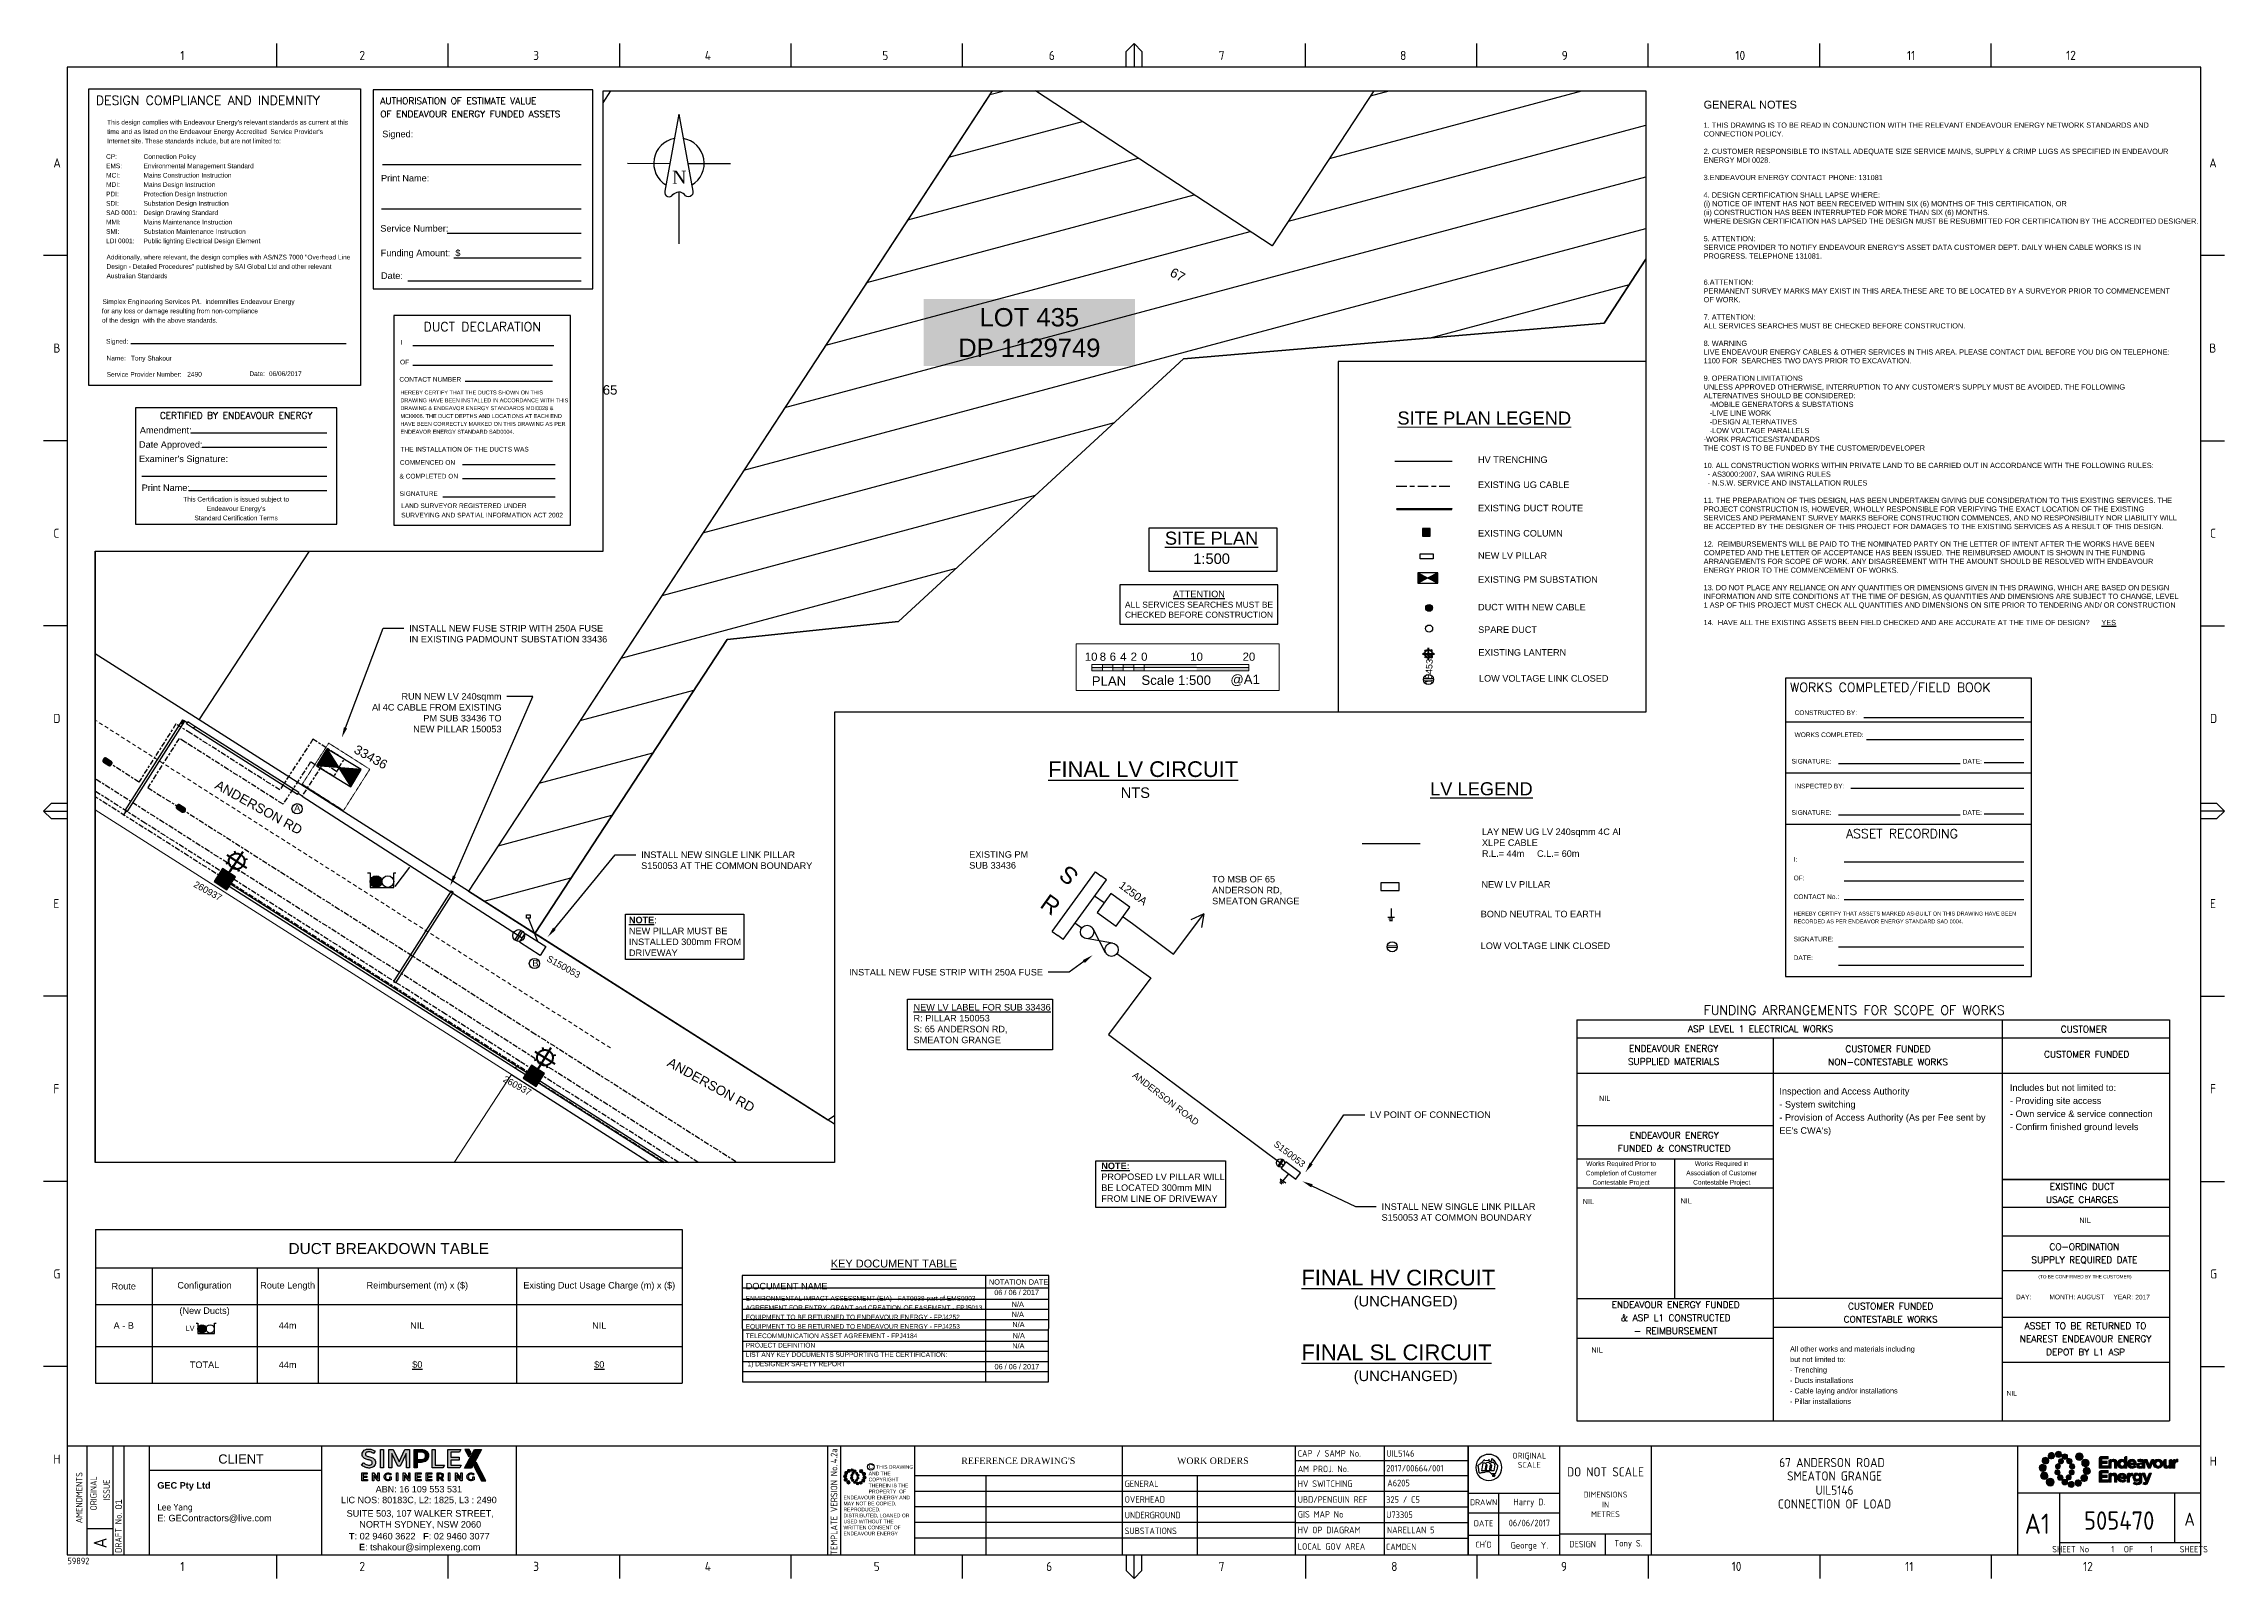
# Paper-space layout 'PAGE 1' of a CAD drawing. Header units: metres, sheet in millimetres. Extents: x -21 to 813, y -3 to 583.
# The model-space entities are those that its viewports show. They can reach past a viewport. Long polylines and large blocks are cut down to what shows.
import ezdxf
from ezdxf import colors
from ezdxf.entities.mleader import LeaderData, LeaderLine
from ezdxf.enums import TextEntityAlignment as Align
from ezdxf.math import Vec2, Vec3

# ---------------------------------------------------------------- set-up
doc = ezdxf.new("R2010")
doc.units = ezdxf.units.M
for name, pattern in [('Cable Exist UG', [8.2, 4, -1.2, 1.8, -1.2]), ('CENTER2', [1.125, 0.75, -0.125, 0.125, -0.125]), ('Dash', [5, 3, -2]), ('HIDDEN', [0.375, 0.25, -0.125]), ('HIDDEN2', [0.1875, 0.125, -0.0625])]:
    doc.linetypes.add(name, pattern=pattern)
doc.layers.get('0').update_dxf_attribs({"color": 6})
for name, color, linetype in [('_User Miscellaneous1', 7, 'Continuous'), ('_User Miscellaneous10', 7, 'Continuous'), ('_User Miscellaneous2', 7, 'Continuous'), ('_User Miscellaneous9', 7, 'Continuous'), ('A0', 7, 'Continuous'), ('Duct_SP_EXT', 7, 'Continuous'), ('Equip_HV_EXT', 7, 'Continuous'), ('Equip_LV_EXT', 7, 'Continuous'), ('Equip_SP_SL_EXT', 7, 'Continuous'), ('Mains_HV_EXT', 7, 'Continuous'), ('Mains_SL_EXT', 7, 'Continuous'), ('Notes', 7, 'Continuous'), ('Sub_SP_EXT', 7, 'Continuous'), ('SupportsUG_SP_LV_SL_EXT', 7, 'Continuous'), ('Trench_SP_EXT', 7, 'Continuous')]:
    doc.layers.add(name, color=color, linetype=linetype)
for name, color, linetype, lineweight in [('Cadastre Developer_SP_EXT', 9, 'Continuous', 5), ('Cadastre Land Parcels_SP_EXT', 9, 'Continuous', 5), ('Cadastre Other Property_SP_EXT', 9, 'HIDDEN', 5)]:
    doc.layers.add(name, color=color, linetype=linetype, lineweight=lineweight)
doc.styles.add('ARIAL', font='arial.ttf', dxfattribs={"height": 2})
doc.styles.add('COLUMN_LABEL', font='arial.ttf')
doc.styles.add('Elec', font='romand__.ttf')
doc.styles.add('iecARIAL', font='arial.ttf', dxfattribs={"height": 2})
doc.styles.add('iecISOCP', font='isocp.shx')
doc.styles.add('iecNAME', font='times.ttf')
doc.styles.add('iecTimesNewRoman', font='times.ttf')
doc.styles.add('MANIKA', font='times.ttf', dxfattribs={"height": 2})
doc.styles.add('POLE_LABEL', font='arial.ttf')
doc.styles.get("Standard").update_dxf_attribs({"font": 'arial.ttf'})
doc.linetypes.add('IE Trench HV', pattern='A,7,-0.2,["/",Standard,S=3,R=0,X=0.6,Y=-1.4],-2.5', length=9.7)
doc.linetypes.add('IECLCABX1', pattern='A,7,-0.25,["x",Standard,S=2,R=0,X=0.2,Y=-0.8],-2.1', length=9.35)

psp = doc.layouts.new('PAGE 1')

# ---------------------------------------------------------------- texts
at = {"layer": '_User Miscellaneous1', "linetype": 'Continuous', "lineweight": 0}
psp.add_text('%%USITE PLAN LEGEND', height=5, dxfattribs=at).set_placement((496.79, 437.83))
at = {"layer": '_User Miscellaneous1', "color": 0}
psp.add_text('EXISTING DUCT ROUTE', height=2.5, dxfattribs=at).set_placement((527.58, 403.92), align=Align.BOTTOM_LEFT)
at = {"layer": '_User Miscellaneous1', "lineweight": 0}
for s, p in [('EXISTING COLUMN', (527.58, 395.06)), ('NEW LV PILLAR', (527.58, 386.55)), ('DUCT WITH NEW CABLE ', (527.6, 366.84)), ('SPARE DUCT', (527.63, 358.24)), ('EXISTING LANTERN', (527.73, 349.52)), ('LOW VOLTAGE LINK CLOSED', (527.96, 339.62)), ('NEW LV PILLAR ', (528.89, 260.89)), ('BOND NEUTRAL TO EARTH', (528.62, 249.56)), ('LOW VOLTAGE LINK CLOSED', (528.62, 237.44))]:
    psp.add_text(s, height=2.5, dxfattribs=at).set_placement(p)
at = {"layer": '_User Miscellaneous1', "color": 0, "linetype": 'ByBlock', "lineweight": 0, "ltscale": 0.5}
for s, p in [('10', (379.74, 346.65)), ('8', (384.24, 346.65)), ('6', (388.05, 346.65)), ('4', (392.05, 346.65)), ('2', (396.05, 346.65)), ('0', (400.05, 346.65)), ('10', (420.05, 346.65)), ('20', (440.05, 346.65))]:
    psp.add_text(s, height=3.12, dxfattribs=at).set_placement(p, align=Align.BOTTOM_CENTER)
psp.add_text('Scale 1:500', height=3.6038, dxfattribs=at).set_placement((412.25, 340.17), align=Align.MIDDLE_CENTER)
at = {"layer": '_User Miscellaneous1', "lineweight": -3, "style": 'Elec'}
psp.add_text('WORKS COMPLETED/FIELD BOOK', height=3.5, dxfattribs=at).set_placement((646.79, 337.42), align=Align.MIDDLE_LEFT)
at = {"layer": '_User Miscellaneous1', "lineweight": -3}
for s, p in [('CONSTRUCTED BY:', (648.55, 327.75)), ('WORKS COMPLETED:', (648.56, 319.31)), ('INSPECTED BY:', (648.56, 299.73))]:
    psp.add_text(s, height=1.79, dxfattribs=at).set_placement(p, align=Align.MIDDLE_LEFT)
for s, p in [('SIGNATURE:', (655.04, 309.2)), ('DATE:', (716.49, 309.2)), ('SIGNATURE:', (655.04, 289.61)), ('DATE:', (716.49, 289.61))]:
    psp.add_text(s, height=1.79, dxfattribs=at).set_placement(p, align=Align.MIDDLE_CENTER)
at = {"layer": '_User Miscellaneous1', "lineweight": -3, "style": 'Elec'}
psp.add_text('ASSET RECORDING', height=3.5, dxfattribs=at).set_placement((668.22, 283.28), align=Align.TOP_LEFT)
at = {"layer": '_User Miscellaneous1', "color": 7, "insert": (613.81, 561.58), "char_height": 2, "width": 182.1638, "attachment_point": 1, "style": 'iecARIAL'}
psp.add_mtext("{\\H1.5x;\\C0;GENERAL NOTES}\\P\\P1. THIS DRAWING IS TO BE READ IN CONJUNCTION WITH THE RELEVANT ENDEAVOUR ENERGY NETWORK STANDARDS AND CONNECTION POLICY.\\P\\P2. CUSTOMER RESPONSIBLE TO INSTALL ADEQUATE SIZE SERVICE MAINS, SUPPLY & CRIMP LUGS AS SPECIFIED IN ENDEAVOUR ENERGY MDI 0028.\\P\\P3.ENDEAVOUR ENERGY CONTACT PHONE: 131081\\P\\P4. DESIGN CERTIFICATION SHALL LAPSE WHERE:\\P(i) NOTICE OF INTENT HAS NOT BEEN RECEIVED WITHIN SIX (6) MONTHS OF THIS CERTIFICATION, OR\\P(ii) CONSTRUCTION HAS BEEN INTERRUPTED FOR MORE THAN SIX (6) MONTHS.\\PWHERE DESIGN CERTIFICATION HAS LAPSED THE DESIGN MUST BE RESUBMITTED FOR CERTIFICATION BY THE ACCREDITED DESIGNER.\\P\\P5. ATTENTION:\\PSERVICE PROVIDER TO NOTIFY ENDEAVOUR ENERGY'S ASSET DATA CUSTOMER DEPT. DAILY WHEN CABLE WORKS IS IN PROGRESS. TELEPHONE 131081.\\P\\P\\P6.ATTENTION:\\PPERMANENT SURVEY MARKS MAY EXIST IN THIS AREA.THESE ARE TO BE LOCATED BY A SURVEYOR PRIOR TO COMMENCEMENT OF WORK.\\P\\P7. ATTENTION:\\PALL SERVICES SEARCHES MUST BE CHECKED BEFORE CONSTRUCTION.\\P\\P8. WARNING\\PLIVE ENDEAVOUR ENERGY CABLES & OTHER SERVICES IN THIS AREA. PLEASE CONTACT DIAL BEFORE YOU DIG ON TELEPHONE: 1100 FOR  SEARCHES TWO DAYS PRIOR TO EXCAVATION.\\P\\P9. OPERATION LIMITATIONS\\PUNLESS APPROVED OTHERWISE, INTERRUPTION TO ANY CUSTOMER'S SUPPLY MUST BE AVOIDED. THE FOLLOWING ALTERNATIVES SHOULD BE CONSIDERED:\\P   -MOBILE GENERATORS & SUBSTATIONS\\P   -LIVE LINE WORK\\P   -DESIGN ALTERNATIVES\\P   -LOW VOLTAGE PARALLELS\\P-WORK PRACTICES/STANDARDS\\PTHE COST IS TO BE FUNDED BY THE CUSTOMER/DEVELOPER\\P\\P10. ALL CONSTRUCTION WORKS WITHIN PRIVATE LAND TO BE CARRIED OUT IN ACCORDANCE WITH THE FOLLOWING RULES:\\P  - AS3000:2007, SAA WIRING RULES\\P  - N.S.W. SERVICE AND INSTALLATION RULES\\P\\P11. THE PREPARATION OF THIS DESIGN, HAS BEEN UNDERTAKEN GIVING DUE CONSIDERATION TO THIS EXISTING SERVICES. THE PROJECT CONSTRUCTION IS, HOWEVER, WHOLLY RESPONSIBLE FOR VERIFYING THE EXACT LOCATION OF THE EXISTING SERVICES AND PERMANENT SURVEY MARKS BEFORE CONSTRUCTION COMMENCES, AND NO RESPONSIBILITY NOR LIABILITY WILL BE ACCEPTED BY THE DESIGNER OF THIS PROJECT FOR DAMAGES TO THE EXISTING SERVICES AS A RESULT OF THIS DESIGN. \\P\\P\\pt6;12.  REIMBURSEMENTS WILL BE PAID TO THE NOMINATED PARTY ON THE LETTER OF INTENT AFTER THE WORKS HAVE BEEN COMPETED AND THE LETTER OF ACCEPTANCE HAS BEEN ISSUED. THE REIMBURSED AMOUNT IS SHOWN IN THE FUNDING ARRANGEMENTS FOR SCOPE OF WORK. ANY DISAGREEMENT WITH THE AMOUNT SHOULD BE RESOLVED WITH ENDEAVOUR ENERGY PRIOR TO THE COMMENCEMENT OF WORKS.\\P\\P13. DO NOT PLACE ANY RELIANCE ON ANY QUANTITIES OR DIMENSIONS GIVEN IN THIS DRAWING, WHICH ARE BASED ON DESIGN INFORMATION AND SITE CONDITIONS AT THE TIME OF DESIGN, AS QUANTITIES AND DIMENSIONS ARE SUBJECT TO CHANGE, LEVEL 1 ASP OF THIS PROJECT MUST CHECK ALL QUANTITIES AND DIMENSIONS ON SITE PRIOR TO TENDERING AND/ OR CONSTRUCTION\\P\\P\\pt152;14.  HAVE ALL THE EXISTING ASSETS BEEN FIELD CHECKED AND ARE ACCURATE AT THE TIME OF DESIGN?^I{\\LYES} ", dxfattribs=at)
at = {"layer": '_User Miscellaneous1', "lineweight": -3, "ltscale": 0.5, "char_height": 2.5, "attachment_point": 1}
for s, insert, width in [('HV TRENCHING', (527.58, 425.67), 61.4251), ('EXISTING UG CABLE', (527.57, 416.1), 61.4251), ('EXISTING PM SUBSTATION', (527.59, 379.89), 53.2672), ('LAY NEW UG LV 240sqmm 4C Al XLPE CABLE\\PR.L.= 44m     C.L.= 60m', (529.08, 283.5), 56.821)]:
    psp.add_mtext(s, dxfattribs=dict(at, insert=insert, width=width))
at = {"layer": '_User Miscellaneous1', "lineweight": -3, "insert": (425.78, 396.93), "char_height": 6, "width": 119.9774, "attachment_point": 2}
psp.add_mtext('{\\H0.83333x;\\LSITE PLAN\\H0.80004x;\\P\\l1:500}', dxfattribs=at)
at = {"layer": '_User Miscellaneous1', "attachment_point": 1}
for s, width, insert, char_height in [('{\\H1.2x;\\LFINAL LV CIRCUIT\\H0.83333x;\\P\\l ^I    \\H0.8x;NTS}', 105.0874, (363.29, 309.18), 5), ('{\\LLV LEGEND}', 43.2723, (509.27, 301.18), 5), ('A', 7.3382, (75.18, 292.61), 2.5), ('EXISTING PM SUB 33436', 26.0608, (333.16, 274.83), 2.5), ('TO MSB OF 65 ANDERSON RD, SMEATON GRANGE', 39.5004, (425.97, 265.39), 2.5), ('{\\fArial|b1|i0|c0|p34;\\LNOTE}:\\PNEW PILLAR MUST BE \\PINSTALLED 300mm FROM DRIVEWAY', 57.6696, (203.12, 249.78), 2.5), ('B', 7.3382, (166.24, 233.29), 2.5), ('{\\LNEW LV LABEL FOR SUB 33436}\\PR: PILLAR 150053\\PS: 65 ANDERSON RD, SMEATON GRANGE', 52.8935, (311.89, 216.45), 2.5), ('{\\fArial|b1|i0|c0|p34;\\LNOTE:\\P}PROPOSED LV PILLAR WILL BE LOCATED 300mm MIN FROM LINE OF DRIVEWAY', 49.7672, (383.62, 155.84), 2.5), ('{\\H1.2x;\\LFINAL HV CIRCUIT\\H0.83333x;\\P}^I{\\H0.80004x;(UNCHANGED)}', 78.0615, (460.09, 114.89), 5), ('{\\H1.2x;\\LFINAL SL CIRCUIT\\P}^I{\\H0.80004x;(UNCHANGED)}', 78.3958, (460.09, 86.35), 5), ('NIL', 56.1742, (570.91, 85.23), 2)]:
    psp.add_mtext_dynamic_manual_height_columns(s, width=width, gutter_width=4, heights=[0], dxfattribs=dict(at, insert=insert, char_height=char_height))
at = {"layer": '_User Miscellaneous1', "lineweight": -3, "insert": (648.21, 272.65), "char_height": 1.79, "width": 89.6105, "attachment_point": 1, "line_spacing_factor": 1.2}
psp.add_mtext('I:\\P\\POF:\\P\\PCONTACT No.:\\P{\\H0.83799x;\\PHEREBY CERTIFY THAT ASSETS MARKED AS-BUILT ON THIS DRAWING HAVE BEEN\\PRECORDED AS PER ENDEAVOR ENERGY STANDARD SAD 0004.}\\P\\PSIGNATURE:\\P\\PDATE:', dxfattribs=at)
at = {"layer": '_User Miscellaneous1', "attachment_point": 1}
for s, width, insert, char_height, rotation in [('1250A', 9.7503, (391.87, 263.59), 3, 323.32971), ('ANDERSON ROAD', 52.0145, (396.83, 190.71), 2.5, 322.34453), ('S150053', 19.8915, (450.81, 164.41), 2.5, 322.34453)]:
    psp.add_mtext_dynamic_manual_height_columns(s, width=width, gutter_width=4, heights=[0], dxfattribs=dict(at, insert=insert, char_height=char_height, rotation=rotation))
at = {"layer": '_User Miscellaneous1', "color": 0, "insert": (256.12, 118.78), "char_height": 3, "attachment_point": 1}
psp.add_mtext_dynamic_manual_height_columns('\\pi24.128;{\\LKEY DOCUMENT TABLE}', width=95.929, gutter_width=4, heights=[0], dxfattribs=at)
at = {"layer": '_User Miscellaneous1', "lineweight": 13, "ltscale": 0.5, "char_height": 2, "width": 35.66, "attachment_point": 1}
for s, insert in [('{\\C7;06 / 06 / 2017 }', (342.74, 107.23)), ('{\\C7;N/A}', (349.4, 102.67)), ('{\\C7;N/A}', (349.4, 98.83)), ('{\\C7;N/A}', (349.65, 94.97)), ('{\\C7;N/A}', (349.6, 86.82)), ('{\\C7;N/A}', (349.75, 90.72))]:
    psp.add_mtext(s, dxfattribs=dict(at, insert=insert))
at = {"layer": '_User Miscellaneous1', "color": 7, "char_height": 2, "attachment_point": 1}
for s, width, insert in [('LV', 4.5341, (33.71, 93.54)), ('06 / 06 / 2017 ', 17.5133, (342.82, 78.88))]:
    psp.add_mtext_dynamic_manual_height_columns(s, width=width, gutter_width=4, heights=[0], dxfattribs=dict(at, insert=insert))
at = {"layer": '_User Miscellaneous1', "color": 0, "linetype": 'CENTER2', "lineweight": -3, "insert": (46.2, 44.35), "char_height": 3.5, "width": 20.2826, "attachment_point": 1}
psp.add_mtext('CLIENT', dxfattribs=at)
at = {"layer": '_User Miscellaneous1', "insert": (22.9, 33.76), "char_height": 2.5, "width": 62.3086, "attachment_point": 1}
psp.add_mtext('{\\fArial|b1|i0|c0|p34;GEC Pty Ltd}\\P{\\fTahoma|b0|i0|c0|p34;\\PLee Yang^I}\\PE: GEContractors@live.com', dxfattribs=at)
at = {"layer": '_User Miscellaneous1', "color": 0, "ltscale": 0.5, "insert": (122.84, 28.76), "char_height": 1.9778, "width": 64.5633, "attachment_point": 5, "style": 'MANIKA'}
psp.add_mtext('{\\fArial|b0|i0|c0|p34;\\H1.25x;ABN: 16 109 553 531\\PLIC NOS: 80183C, L2: 1825, L3 : 2490}', dxfattribs=at)
at = {"layer": '_User Miscellaneous1', "color": 0, "lineweight": -3, "ltscale": 10, "char_height": 2.5, "width": 67.6603, "attachment_point": 1}
for s, insert in [('\\pi5.92;SUITE 503, 107 WALKER STREET, \\P\\pi10.758;NORTH SYDNEY, NSW 2060', (89.32, 23.04)), ('\\pi7.0532;{\\fArial|b1|i0|c0|p34;T}: 02 9460 3622   {\\fArial|b1|i0|c0|p34;F}: 02 9460 3077\\P\\pi10.848;{\\fArial|b1|i0|c0|p34;E}: tshakour@simplexeng.com', (89.09, 14.35))]:
    psp.add_mtext(s, dxfattribs=dict(at, insert=insert))
at = {"layer": '_User Miscellaneous1', "color": 0, "linetype": 'ByBlock', "lineweight": 0, "ltscale": 0.5}
psp.add_attdef('@A1', text='@A1', height=3.604, dxfattribs=at).set_placement((438.6, 340.45), align=Align.MIDDLE_CENTER)
psp.add_attdef('PLAN', text='Plan', height=3.604, dxfattribs=at).set_placement((393.14, 339.86), align=Align.MIDDLE_RIGHT)
at = {"layer": 'Equip_LV_EXT', "char_height": 6.4, "width": 3.6219, "attachment_point": 1, "style": 'iecARIAL'}
for s, insert, rotation in [('S', (371.53, 261.18), 141.33268), ('R', (363.49, 258.88), 324.38412)]:
    psp.add_mtext(s, dxfattribs=dict(at, insert=insert, rotation=rotation))

msp = doc.modelspace()

# ---------------------------------------------------------------- texts
at = {"layer": '_User Miscellaneous1'}
msp.add_text('ANDERSON RD', height=1.8, rotation=330.9552, dxfattribs=at).set_placement((293176.82, 6231842.47))
at = {"layer": 'Cadastre Land Parcels_SP_EXT'}
for s, p in [('57', (293087.82, 6232020.17)), ('65', (293164.69, 6231970.62))]:
    msp.add_text(s, height=1.8, dxfattribs=at).set_placement(p)
msp.add_text('67', height=1.8, rotation=330.9206, dxfattribs=at).set_placement((293272.88, 6231993.41))

# ---------------------------------------------------------------- blocks, each defined once
blk = doc.blocks.new('NorthPnt 11(NP11)')
for p, q in [((-19.7, 0.02), (-3.49, 0)), ((3.32, 0), (19.7, -0.02)), ((-0.08, -10.94), (-0.08, -30.8))]:
    blk.add_line(p, q)
for points in [[(-0.08, 18.81), (-5.43, -10.68, 0.877048), (-2.29, -11.9, -0.1543), (-0.08, -10.94, 0.090511)], [(-0.08, 18.81), (5.26, -10.68, -0.877048), (2.13, -11.9, 0.1543), (-0.08, -10.94, -0.090511)]]:
    blk.add_lwpolyline(points, format="xyb")
for start, end in [(100.5988, 238.86433), (300.09942, 80.43745)]:
    blk.add_arc((0, 0), 9.64, start, end)
at = {"color": 7, "style": 'iecNAME'}
blk.add_text('N', height=5.02, dxfattribs=at).set_placement((-2.62, -7.82))
blk = doc.blocks.new('EE_LOGO_SMALL')
at = {"layer": 'Notes'}
h = blk.add_hatch(color=256, dxfattribs=at)
edge = h.paths.add_edge_path()
edge.add_spline(control_points=[(-8.4, 2), (-9.2, 2), (-9.8, 1.4), (-9.8, 0.7), (-9.9, -0.1), (-9.3, -0.7), (-8.6, -0.8), (-7.8, -0.8), (-7.2, -0.2), (-7.1, 0.5), (-7.1, 1.3), (-7.7, 1.9), (-8.4, 2)], knot_values=[0, 0, 0, 0, 1, 1, 1, 2, 2, 2, 3, 3, 3, 4, 4, 4, 4], degree=3, periodic=0)
h = blk.add_hatch(color=256, dxfattribs=at)
edge = h.paths.add_edge_path()
edge.add_spline(control_points=[(-6.8, 4.5), (-7.4, 4.8), (-8.2, 4.6), (-8.6, 4), (-8.9, 3.4), (-8.7, 2.6), (-8.1, 2.2), (-7.5, 1.9), (-6.7, 2.1), (-6.3, 2.7), (-6, 3.3), (-6.2, 4.1), (-6.8, 4.5)], knot_values=[0, 0, 0, 0, 1, 1, 1, 2, 2, 2, 3, 3, 3, 4, 4, 4, 4], degree=3, periodic=0)
h = blk.add_hatch(color=256, dxfattribs=at)
edge = h.paths.add_edge_path()
edge.add_spline(control_points=[(-4.2, 5.9), (-4.6, 6.5), (-5.3, 6.6), (-5.9, 6.3), (-6.4, 5.9), (-6.6, 5.1), (-6.2, 4.6), (-5.9, 4), (-5.1, 3.8), (-4.6, 4.2), (-4, 4.6), (-3.8, 5.3), (-4.2, 5.9)], knot_values=[0, 0, 0, 0, 1, 1, 1, 2, 2, 2, 3, 3, 3, 4, 4, 4, 4], degree=3, periodic=0)
h = blk.add_hatch(color=256, dxfattribs=at)
edge = h.paths.add_edge_path()
edge.add_spline(control_points=[(-1.3, 5.9), (-1.4, 6.5), (-2, 7), (-2.6, 6.9), (-3.3, 6.9), (-3.7, 6.3), (-3.7, 5.6), (-3.6, 5), (-3, 4.5), (-2.4, 4.6), (-1.7, 4.7), (-1.3, 5.2), (-1.3, 5.9)], knot_values=[0, 0, 0, 0, 1, 1, 1, 2, 2, 2, 3, 3, 3, 4, 4, 4, 4], degree=3, periodic=0)
h = blk.add_hatch(color=256, dxfattribs=at)
edge = h.paths.add_edge_path()
edge.add_spline(control_points=[(-2.5, 2.1), (-3, 2.2), (-3.5, 1.9), (-3.6, 1.3), (-3.7, 0.8), (-3.4, 0.3), (-2.9, 0.2), (-2.4, 0.1), (-1.9, 0.4), (-1.8, 0.9), (-1.7, 1.5), (-2, 2), (-2.5, 2.1)], knot_values=[0, 0, 0, 0, 1, 1, 1, 2, 2, 2, 3, 3, 3, 4, 4, 4, 4], degree=3, periodic=0)
h = blk.add_hatch(color=256, dxfattribs=at)
edge = h.paths.add_edge_path()
edge.add_spline(control_points=[(1, 4.9), (1, 4.3), (0.5, 3.8), (-0.1, 3.8), (-0.7, 3.8), (-1.2, 4.3), (-1.2, 4.9), (-1.2, 5.5), (-0.7, 6), (-0.1, 6), (0.5, 6), (1, 5.5), (1, 4.9)], knot_values=[0, 0, 0, 0, 1, 1, 1, 2, 2, 2, 3, 3, 3, 4, 4, 4, 4], degree=3, periodic=0)
edge = h.paths.add_edge_path()
edge.add_spline(control_points=[(-1.4, 4), (-1.9, 4.1), (-2.4, 3.8), (-2.5, 3.3), (-2.6, 2.7), (-2.3, 2.2), (-1.8, 2.1), (-1.3, 2), (-0.7, 2.3), (-0.6, 2.9), (-0.5, 3.4), (-0.9, 3.9), (-1.4, 4)], knot_values=[0, 0, 0, 0, 1, 1, 1, 2, 2, 2, 3, 3, 3, 4, 4, 4, 4], degree=3, periodic=0)
h = blk.add_hatch(color=256, dxfattribs=at)
edge = h.paths.add_edge_path()
edge.add_spline(control_points=[(2.3, 2.4), (2.8, 2.8), (2.8, 3.4), (2.4, 3.9), (2, 4.3), (1.4, 4.3), (0.9, 3.9), (0.5, 3.6), (0.5, 2.9), (0.9, 2.5), (1.2, 2), (1.9, 2), (2.3, 2.4)], knot_values=[0, 0, 0, 0, 1, 1, 1, 2, 2, 2, 3, 3, 3, 4, 4, 4, 4], degree=3, periodic=0)
edge = h.paths.add_edge_path()
edge.add_spline(control_points=[(1, 4.9), (1, 4.3), (0.5, 3.8), (-0.1, 3.8), (-0.7, 3.8), (-1.2, 4.3), (-1.2, 4.9), (-1.2, 5.5), (-0.7, 6), (-0.1, 6), (0.5, 6), (1, 5.5), (1, 4.9)], knot_values=[0, 0, 0, 0, 1, 1, 1, 2, 2, 2, 3, 3, 3, 4, 4, 4, 4], degree=3, periodic=0)
h = blk.add_hatch(color=256, dxfattribs=at)
edge = h.paths.add_edge_path()
edge.add_spline(control_points=[(1, 4.9), (1, 4.3), (0.5, 3.8), (-0.1, 3.8), (-0.7, 3.8), (-1.2, 4.3), (-1.2, 4.9), (-1.2, 5.5), (-0.7, 6), (-0.1, 6), (0.5, 6), (1, 5.5), (1, 4.9)], knot_values=[0, 0, 0, 0, 1, 1, 1, 2, 2, 2, 3, 3, 3, 4, 4, 4, 4], degree=3, periodic=0)
edge = h.paths.add_edge_path(flags=16)
edge.add_spline(control_points=[(1, 4.9), (1, 4.3), (0.5, 3.8), (-0.1, 3.8), (-0.7, 3.8), (-1.2, 4.3), (-1.2, 4.9), (-1.2, 5.5), (-0.7, 6), (-0.1, 6), (0.5, 6), (1, 5.5), (1, 4.9)], knot_values=[0, 0, 0, 0, 1, 1, 1, 2, 2, 2, 3, 3, 3, 4, 4, 4, 4], degree=3, periodic=0)
h = blk.add_hatch(color=256, dxfattribs=at)
edge = h.paths.add_edge_path()
edge.add_spline(control_points=[(3, 0.2), (3.5, 0.3), (3.8, 0.9), (3.7, 1.4), (3.6, 1.9), (3, 2.3), (2.5, 2.1), (1.9, 2), (1.6, 1.4), (1.8, 0.9), (1.9, 0.4), (2.5, 0.1), (3, 0.2)], knot_values=[0, 0, 0, 0, 1, 1, 1, 2, 2, 2, 3, 3, 3, 4, 4, 4, 4], degree=3, periodic=0)
h = blk.add_hatch(color=256, dxfattribs=at)
edge = h.paths.add_edge_path()
edge.add_spline(control_points=[(7, 4.9), (7, 4), (6.3, 3.4), (5.5, 3.4), (4.6, 3.4), (4, 4), (4, 4.9), (4, 5.7), (4.6, 6.4), (5.5, 6.4), (6.3, 6.4), (7, 5.7), (7, 4.9)], knot_values=[0, 0, 0, 0, 1, 1, 1, 2, 2, 2, 3, 3, 3, 4, 4, 4, 4], degree=3, periodic=0)
h = blk.add_hatch(color=256, dxfattribs=at)
edge = h.paths.add_edge_path()
edge.add_spline(control_points=[(8.4, 1.1), (9.1, 1.5), (9.4, 2.3), (9.1, 3), (8.8, 3.7), (7.9, 4.1), (7.2, 3.8), (6.5, 3.4), (6.2, 2.6), (6.5, 1.9), (6.8, 1.2), (7.7, 0.8), (8.4, 1.1)], knot_values=[0, 0, 0, 0, 1, 1, 1, 2, 2, 2, 3, 3, 3, 4, 4, 4, 4], degree=3, periodic=0)
h = blk.add_hatch(color=256, dxfattribs=at)
edge = h.paths.add_edge_path()
edge.add_spline(control_points=[(8.3, -1.9), (9, -1.9), (9.7, -1.4), (9.7, -0.6), (9.7, 0.1), (9.2, 0.8), (8.4, 0.8), (7.7, 0.8), (7, 0.3), (7, -0.5), (6.9, -1.2), (7.5, -1.9), (8.3, -1.9)], knot_values=[0, 0, 0, 0, 1, 1, 1, 2, 2, 2, 3, 3, 3, 4, 4, 4, 4], degree=3, periodic=0)
h = blk.add_hatch(color=256, dxfattribs=at)
edge = h.paths.add_edge_path()
edge.add_spline(control_points=[(-8.5, -1.1), (-9.2, -1.4), (-9.6, -2.3), (-9.3, -3), (-8.9, -3.7), (-8.1, -4), (-7.4, -3.7), (-6.7, -3.4), (-6.3, -2.5), (-6.6, -1.8), (-7, -1.1), (-7.8, -0.8), (-8.5, -1.1)], knot_values=[0, 0, 0, 0, 1, 1, 1, 2, 2, 2, 3, 3, 3, 4, 4, 4, 4], degree=3, periodic=0)
h = blk.add_hatch(color=256, dxfattribs=at)
edge = h.paths.add_edge_path()
edge.add_spline(control_points=[(-7.1, -4.8), (-7.1, -4), (-6.5, -3.3), (-5.6, -3.3), (-4.8, -3.3), (-4.1, -4), (-4.1, -4.8), (-4.1, -5.7), (-4.8, -6.3), (-5.6, -6.3), (-6.5, -6.3), (-7.1, -5.7), (-7.1, -4.8)], knot_values=[0, 0, 0, 0, 1, 1, 1, 2, 2, 2, 3, 3, 3, 4, 4, 4, 4], degree=3, periodic=0)
h = blk.add_hatch(color=256, dxfattribs=at)
edge = h.paths.add_edge_path()
edge.add_spline(control_points=[(-3.1, -0.2), (-3.7, -0.3), (-4, -0.8), (-3.8, -1.4), (-3.7, -1.9), (-3.2, -2.2), (-2.6, -2.1), (-2.1, -1.9), (-1.8, -1.4), (-1.9, -0.9), (-2.1, -0.3), (-2.6, 0), (-3.1, -0.2)], knot_values=[0, 0, 0, 0, 1, 1, 1, 2, 2, 2, 3, 3, 3, 4, 4, 4, 4], degree=3, periodic=0)
h = blk.add_hatch(color=256, dxfattribs=at)
edge = h.paths.add_edge_path()
edge.add_spline(control_points=[(-2.5, -2.3), (-2.9, -2.7), (-3, -3.4), (-2.6, -3.8), (-2.2, -4.2), (-1.5, -4.3), (-1.1, -3.9), (-0.7, -3.5), (-0.6, -2.8), (-1, -2.4), (-1.4, -2), (-2, -1.9), (-2.5, -2.3)], knot_values=[0, 0, 0, 0, 1, 1, 1, 2, 2, 2, 3, 3, 3, 4, 4, 4, 4], degree=3, periodic=0)
h = blk.add_hatch(color=256, dxfattribs=at)
edge = h.paths.add_edge_path()
edge.add_spline(control_points=[(-1.2, -4.8), (-1.2, -4.2), (-0.7, -3.7), (-0.1, -3.7), (0.5, -3.7), (1, -4.2), (1, -4.8), (1, -5.4), (0.5, -5.9), (-0.1, -5.9), (-0.7, -5.9), (-1.2, -5.4), (-1.2, -4.8)], knot_values=[0, 0, 0, 0, 1, 1, 1, 2, 2, 2, 3, 3, 3, 4, 4, 4, 4], degree=3, periodic=0)
h = blk.add_hatch(color=256, dxfattribs=at)
edge = h.paths.add_edge_path()
edge.add_spline(control_points=[(1.2, -3.9), (1.7, -4.1), (2.2, -3.7), (2.3, -3.2), (2.5, -2.7), (2.1, -2.2), (1.6, -2.1), (1.1, -2), (0.6, -2.3), (0.5, -2.8), (0.4, -3.3), (0.7, -3.8), (1.2, -3.9)], knot_values=[0, 0, 0, 0, 1, 1, 1, 2, 2, 2, 3, 3, 3, 4, 4, 4, 4], degree=3, periodic=0)
h = blk.add_hatch(color=256, dxfattribs=at)
edge = h.paths.add_edge_path()
edge.add_spline(control_points=[(1.2, -5.8), (1.3, -6.5), (1.8, -6.9), (2.5, -6.9), (3.1, -6.8), (3.6, -6.2), (3.5, -5.6), (3.4, -5), (2.9, -4.5), (2.2, -4.6), (1.6, -4.6), (1.1, -5.2), (1.2, -5.8)], knot_values=[0, 0, 0, 0, 1, 1, 1, 2, 2, 2, 3, 3, 3, 4, 4, 4, 4], degree=3, periodic=0)
h = blk.add_hatch(color=256, dxfattribs=at)
edge = h.paths.add_edge_path()
edge.add_spline(control_points=[(2.4, -2), (2.9, -2.1), (3.4, -1.8), (3.5, -1.3), (3.6, -0.8), (3.3, -0.3), (2.8, -0.2), (2.2, -0.1), (1.7, -0.4), (1.6, -0.9), (1.5, -1.4), (1.8, -1.9), (2.4, -2)], knot_values=[0, 0, 0, 0, 1, 1, 1, 2, 2, 2, 3, 3, 3, 4, 4, 4, 4], degree=3, periodic=0)
h = blk.add_hatch(color=256, dxfattribs=at)
edge = h.paths.add_edge_path()
edge.add_spline(control_points=[(4, -5.8), (4.4, -6.4), (5.2, -6.6), (5.7, -6.2), (6.3, -5.8), (6.5, -5.1), (6.1, -4.5), (5.7, -4), (5, -3.8), (4.4, -4.2), (3.8, -4.5), (3.7, -5.3), (4, -5.8)], knot_values=[0, 0, 0, 0, 1, 1, 1, 2, 2, 2, 3, 3, 3, 4, 4, 4, 4], degree=3, periodic=0)
h = blk.add_hatch(color=256, dxfattribs=at)
edge = h.paths.add_edge_path()
edge.add_spline(control_points=[(6.7, -4.4), (7.3, -4.8), (8.1, -4.6), (8.4, -4), (8.8, -3.3), (8.6, -2.6), (8, -2.2), (7.3, -1.8), (6.6, -2.1), (6.2, -2.7), (5.8, -3.3), (6, -4.1), (6.7, -4.4)], knot_values=[0, 0, 0, 0, 1, 1, 1, 2, 2, 2, 3, 3, 3, 4, 4, 4, 4], degree=3, periodic=0)
at = {"layer": 'Notes', "lineweight": 0}
for points in [[(1.8, 2.1), (1.8, 2.1)], [(-2, -2.1), (-2, -2.1)]]:
    blk.add_lwpolyline(points, dxfattribs=at)
for points in [[(-8.4, 2), (-9.2, 2), (-9.8, 1.4), (-9.8, 0.7), (-9.9, -0.1), (-9.3, -0.7), (-8.6, -0.8), (-7.8, -0.8), (-7.2, -0.2), (-7.1, 0.5), (-7.1, 1.3), (-7.7, 1.9), (-8.4, 2)], [(-6.8, 4.5), (-7.4, 4.8), (-8.2, 4.6), (-8.6, 4), (-8.9, 3.4), (-8.7, 2.6), (-8.1, 2.2), (-7.5, 1.9), (-6.7, 2.1), (-6.3, 2.7), (-6, 3.3), (-6.2, 4.1), (-6.8, 4.5)], [(-4.2, 5.9), (-4.6, 6.5), (-5.3, 6.6), (-5.9, 6.3), (-6.4, 5.9), (-6.6, 5.1), (-6.2, 4.6), (-5.9, 4), (-5.1, 3.8), (-4.6, 4.2), (-4, 4.6), (-3.8, 5.3), (-4.2, 5.9)], [(-1.3, 5.9), (-1.4, 6.5), (-2, 7), (-2.6, 6.9), (-3.3, 6.9), (-3.7, 6.3), (-3.7, 5.6), (-3.6, 5), (-3, 4.5), (-2.4, 4.6), (-1.7, 4.7), (-1.3, 5.2), (-1.3, 5.9)], [(-2.5, 2.1), (-3, 2.2), (-3.5, 1.9), (-3.6, 1.3), (-3.7, 0.8), (-3.4, 0.3), (-2.9, 0.2), (-2.4, 0.1), (-1.9, 0.4), (-1.8, 0.9), (-1.7, 1.5), (-2, 2), (-2.5, 2.1)], [(-1.4, 4), (-1.9, 4.1), (-2.4, 3.8), (-2.5, 3.3), (-2.6, 2.7), (-2.3, 2.2), (-1.8, 2.1), (-1.3, 2), (-0.7, 2.3), (-0.6, 2.9), (-0.5, 3.4), (-0.9, 3.9), (-1.4, 4)], [(1, 4.9), (1, 4.3), (0.5, 3.8), (-0.1, 3.8), (-0.7, 3.8), (-1.2, 4.3), (-1.2, 4.9), (-1.2, 5.5), (-0.7, 6), (-0.1, 6), (0.5, 6), (1, 5.5), (1, 4.9)], [(1, 4.9), (1, 4.3), (0.5, 3.8), (-0.1, 3.8), (-0.7, 3.8), (-1.2, 4.3), (-1.2, 4.9), (-1.2, 5.5), (-0.7, 6), (-0.1, 6), (0.5, 6), (1, 5.5), (1, 4.9)], [(2.3, 2.4), (2.8, 2.8), (2.8, 3.4), (2.4, 3.9), (2, 4.3), (1.4, 4.3), (0.9, 3.9), (0.5, 3.6), (0.5, 2.9), (0.9, 2.5), (1.2, 2), (1.9, 2), (2.3, 2.4)], [(3, 0.2), (3.5, 0.3), (3.8, 0.9), (3.7, 1.4), (3.6, 1.9), (3, 2.3), (2.5, 2.1), (1.9, 2), (1.6, 1.4), (1.8, 0.9), (1.9, 0.4), (2.5, 0.1), (3, 0.2)], [(7, 4.9), (7, 4), (6.3, 3.4), (5.5, 3.4), (4.6, 3.4), (4, 4), (4, 4.9), (4, 5.7), (4.6, 6.4), (5.5, 6.4), (6.3, 6.4), (7, 5.7), (7, 4.9)], [(8.4, 1.1), (9.1, 1.5), (9.4, 2.3), (9.1, 3), (8.8, 3.7), (7.9, 4.1), (7.2, 3.8), (6.5, 3.4), (6.2, 2.6), (6.5, 1.9), (6.8, 1.2), (7.7, 0.8), (8.4, 1.1)], [(8.3, -1.9), (9, -1.9), (9.7, -1.4), (9.7, -0.6), (9.7, 0.1), (9.2, 0.8), (8.4, 0.8), (7.7, 0.8), (7, 0.3), (7, -0.5), (6.9, -1.2), (7.5, -1.9), (8.3, -1.9)], [(-8.5, -1.1), (-9.2, -1.4), (-9.6, -2.3), (-9.3, -3), (-8.9, -3.7), (-8.1, -4), (-7.4, -3.7), (-6.7, -3.4), (-6.3, -2.5), (-6.6, -1.8), (-7, -1.1), (-7.8, -0.8), (-8.5, -1.1)], [(-7.1, -4.8), (-7.1, -4), (-6.5, -3.3), (-5.6, -3.3), (-4.8, -3.3), (-4.1, -4), (-4.1, -4.8), (-4.1, -5.7), (-4.8, -6.3), (-5.6, -6.3), (-6.5, -6.3), (-7.1, -5.7), (-7.1, -4.8)], [(-3.1, -0.2), (-3.7, -0.3), (-4, -0.8), (-3.8, -1.4), (-3.7, -1.9), (-3.2, -2.2), (-2.6, -2.1), (-2.1, -1.9), (-1.8, -1.4), (-1.9, -0.9), (-2.1, -0.3), (-2.6, 0), (-3.1, -0.2)], [(-2.5, -2.3), (-2.9, -2.7), (-3, -3.4), (-2.6, -3.8), (-2.2, -4.2), (-1.5, -4.3), (-1.1, -3.9), (-0.7, -3.5), (-0.6, -2.8), (-1, -2.4), (-1.4, -2), (-2, -1.9), (-2.5, -2.3)], [(-1.2, -4.8), (-1.2, -4.2), (-0.7, -3.7), (-0.1, -3.7), (0.5, -3.7), (1, -4.2), (1, -4.8), (1, -5.4), (0.5, -5.9), (-0.1, -5.9), (-0.7, -5.9), (-1.2, -5.4), (-1.2, -4.8)], [(1.2, -3.9), (1.7, -4.1), (2.2, -3.7), (2.3, -3.2), (2.5, -2.7), (2.1, -2.2), (1.6, -2.1), (1.1, -2), (0.6, -2.3), (0.5, -2.8), (0.4, -3.3), (0.7, -3.8), (1.2, -3.9)], [(1.2, -5.8), (1.3, -6.5), (1.8, -6.9), (2.5, -6.9), (3.1, -6.8), (3.6, -6.2), (3.5, -5.6), (3.4, -5), (2.9, -4.5), (2.2, -4.6), (1.6, -4.6), (1.1, -5.2), (1.2, -5.8)], [(2.4, -2), (2.9, -2.1), (3.4, -1.8), (3.5, -1.3), (3.6, -0.8), (3.3, -0.3), (2.8, -0.2), (2.2, -0.1), (1.7, -0.4), (1.6, -0.9), (1.5, -1.4), (1.8, -1.9), (2.4, -2)], [(4, -5.8), (4.4, -6.4), (5.2, -6.6), (5.7, -6.2), (6.3, -5.8), (6.5, -5.1), (6.1, -4.5), (5.7, -4), (5, -3.8), (4.4, -4.2), (3.8, -4.5), (3.7, -5.3), (4, -5.8)], [(6.7, -4.4), (7.3, -4.8), (8.1, -4.6), (8.4, -4), (8.8, -3.3), (8.6, -2.6), (8, -2.2), (7.3, -1.8), (6.6, -2.1), (6.2, -2.7), (5.8, -3.3), (6, -4.1), (6.7, -4.4)]]:
    blk.add_open_spline(points, degree=3, knots=[0, 0, 0, 0, 1, 1, 1, 2, 2, 2, 3, 3, 3, 4, 4, 4, 4], dxfattribs=at)
blk = doc.blocks.new('EE_COPYRIGHT_A1')
at = {"layer": 'Notes'}
blk.add_circle((9.53, -0.82), 1.15, dxfattribs=at)
at = {"xscale": 0.4, "yscale": 0.4, "zscale": 0.4}
blk.add_blockref('EE_LOGO_SMALL', (3.96, -4.29), dxfattribs=at)
at = {"layer": 'Notes', "insert": (0, 0), "char_height": 1.25, "width": 24.1208, "attachment_point": 1, "style": 'ARIAL'}
blk.add_mtext('\\pt8.75;               ^I{\\H1.2x;C } THIS DRAWING\\P\\pi-8.75,l8.75,t8.75,20;       ^IAND THE ^I\\P\\pi0,t8.75;COPYRIGHT\\P\\pi-8.75,t1.25,8.75;^I^ITHEREIN IS THE PROPERTY  OF \\P\\pi0,l0,t1.25;ENDEAVOUR ENERGY AND MAY NOT BE COPIED, REPRODUCED, DISTRIBUTED, LOANED OR USED WITHOUT THE WRITTEN CONSENT OF ENDEAVOUR ENERGY', dxfattribs=at)
blk = doc.blocks.new('EE_LOGO')
h = blk.add_hatch(color=7)
edge = h.paths.add_edge_path()
edge.add_spline(control_points=[(-25.34, 1.94), (-26.08, 1.98), (-26.72, 1.41), (-26.77, 0.66), (-26.81, -0.09), (-26.24, -0.72), (-25.49, -0.77), (-24.74, -0.81), (-24.1, -0.24), (-24.06, 0.51), (-24.02, 1.25), (-24.59, 1.89), (-25.34, 1.94)], knot_values=[0, 0, 0, 0, 1, 1, 1, 2, 2, 2, 3, 3, 3, 4, 4, 4, 4], degree=3, periodic=0)
h = blk.add_hatch(color=7)
edge = h.paths.add_edge_path()
edge.add_spline(control_points=[(-23.73, 4.46), (-24.34, 4.81), (-25.13, 4.61), (-25.49, 3.99), (-25.85, 3.38), (-25.64, 2.59), (-25.03, 2.23), (-24.41, 1.87), (-23.63, 2.08), (-23.27, 2.69), (-22.91, 3.31), (-23.12, 4.1), (-23.73, 4.46)], knot_values=[0, 0, 0, 0, 1, 1, 1, 2, 2, 2, 3, 3, 3, 4, 4, 4, 4], degree=3, periodic=0)
h = blk.add_hatch(color=7)
edge = h.paths.add_edge_path()
edge.add_spline(control_points=[(-21.12, 5.87), (-21.48, 6.44), (-22.24, 6.61), (-22.81, 6.24), (-23.37, 5.88), (-23.54, 5.12), (-23.17, 4.55), (-22.81, 3.98), (-22.05, 3.82), (-21.48, 4.19), (-20.92, 4.55), (-20.75, 5.31), (-21.12, 5.87)], knot_values=[0, 0, 0, 0, 1, 1, 1, 2, 2, 2, 3, 3, 3, 4, 4, 4, 4], degree=3, periodic=0)
h = blk.add_hatch(color=7)
edge = h.paths.add_edge_path()
edge.add_spline(control_points=[(-19.43, 2.06), (-19.94, 2.17), (-20.44, 1.84), (-20.55, 1.33), (-20.66, 0.82), (-20.34, 0.32), (-19.83, 0.21), (-19.32, 0.1), (-18.81, 0.42), (-18.71, 0.93), (-18.59, 1.44), (-18.92, 1.95), (-19.43, 2.06)], knot_values=[0, 0, 0, 0, 1, 1, 1, 2, 2, 2, 3, 3, 3, 4, 4, 4, 4], degree=3, periodic=0)
h = blk.add_hatch(color=7)
edge = h.paths.add_edge_path()
edge.add_spline(control_points=[(-18.27, 5.87), (-18.34, 6.5), (-18.91, 6.97), (-19.54, 6.9), (-20.18, 6.84), (-20.65, 6.27), (-20.58, 5.63), (-20.52, 4.99), (-19.95, 4.53), (-19.31, 4.59), (-18.67, 4.66), (-18.21, 5.23), (-18.27, 5.87)], knot_values=[0, 0, 0, 0, 1, 1, 1, 2, 2, 2, 3, 3, 3, 4, 4, 4, 4], degree=3, periodic=0)
h = blk.add_hatch(color=7)
edge = h.paths.add_edge_path()
edge.add_spline(control_points=[(-15.91, 4.86), (-15.91, 4.26), (-16.4, 3.77), (-17, 3.77), (-17.6, 3.77), (-18.08, 4.26), (-18.08, 4.86), (-18.08, 5.46), (-17.6, 5.95), (-17, 5.95), (-16.4, 5.95), (-15.91, 5.46), (-15.91, 4.86)], knot_values=[0, 0, 0, 0, 1, 1, 1, 2, 2, 2, 3, 3, 3, 4, 4, 4, 4], degree=3, periodic=0)
edge = h.paths.add_edge_path()
edge.add_spline(control_points=[(-18.29, 3.97), (-18.8, 4.08), (-19.3, 3.76), (-19.41, 3.25), (-19.52, 2.74), (-19.2, 2.23), (-18.69, 2.12), (-18.18, 2.01), (-17.67, 2.33), (-17.56, 2.84), (-17.45, 3.35), (-17.78, 3.86), (-18.29, 3.97)], knot_values=[0, 0, 0, 0, 1, 1, 1, 2, 2, 2, 3, 3, 3, 4, 4, 4, 4], degree=3, periodic=0)
h = blk.add_hatch(color=7)
edge = h.paths.add_edge_path()
edge.add_spline(control_points=[(-14.59, 2.36), (-14.16, 2.75), (-14.12, 3.41), (-14.51, 3.84), (-14.89, 4.27), (-15.55, 4.31), (-15.99, 3.93), (-16.42, 3.54), (-16.46, 2.88), (-16.07, 2.45), (-15.69, 2.01), (-15.02, 1.98), (-14.59, 2.36)], knot_values=[0, 0, 0, 0, 1, 1, 1, 2, 2, 2, 3, 3, 3, 4, 4, 4, 4], degree=3, periodic=0)
edge = h.paths.add_edge_path()
edge.add_spline(control_points=[(-15.91, 4.86), (-15.91, 4.26), (-16.4, 3.77), (-17, 3.77), (-17.6, 3.77), (-18.08, 4.26), (-18.08, 4.86), (-18.08, 5.46), (-17.6, 5.95), (-17, 5.95), (-16.4, 5.95), (-15.91, 5.46), (-15.91, 4.86)], knot_values=[0, 0, 0, 0, 1, 1, 1, 2, 2, 2, 3, 3, 3, 4, 4, 4, 4], degree=3, periodic=0)
h = blk.add_hatch(color=7)
edge = h.paths.add_edge_path()
edge.add_spline(control_points=[(-15.91, 4.86), (-15.91, 4.26), (-16.4, 3.77), (-17, 3.77), (-17.6, 3.77), (-18.08, 4.26), (-18.08, 4.86), (-18.08, 5.46), (-17.6, 5.95), (-17, 5.95), (-16.4, 5.95), (-15.91, 5.46), (-15.91, 4.86)], knot_values=[0, 0, 0, 0, 1, 1, 1, 2, 2, 2, 3, 3, 3, 4, 4, 4, 4], degree=3, periodic=0)
edge = h.paths.add_edge_path(flags=16)
edge.add_spline(control_points=[(-15.91, 4.86), (-15.91, 4.26), (-16.4, 3.77), (-17, 3.77), (-17.6, 3.77), (-18.08, 4.26), (-18.08, 4.86), (-18.08, 5.46), (-17.6, 5.95), (-17, 5.95), (-16.4, 5.95), (-15.91, 5.46), (-15.91, 4.86)], knot_values=[0, 0, 0, 0, 1, 1, 1, 2, 2, 2, 3, 3, 3, 4, 4, 4, 4], degree=3, periodic=0)
h = blk.add_hatch(color=7)
edge = h.paths.add_edge_path()
edge.add_spline(control_points=[(-13.94, 0.18), (-13.41, 0.32), (-13.09, 0.87), (-13.23, 1.4), (-13.37, 1.93), (-13.92, 2.25), (-14.45, 2.11), (-14.98, 1.97), (-15.3, 1.42), (-15.16, 0.89), (-15.02, 0.36), (-14.47, 0.04), (-13.94, 0.18)], knot_values=[0, 0, 0, 0, 1, 1, 1, 2, 2, 2, 3, 3, 3, 4, 4, 4, 4], degree=3, periodic=0)
h = blk.add_hatch(color=7)
edge = h.paths.add_edge_path()
edge.add_spline(control_points=[(-9.93, 4.86), (-9.93, 4.03), (-10.61, 3.35), (-11.44, 3.35), (-12.28, 3.35), (-12.95, 4.03), (-12.95, 4.86), (-12.95, 5.69), (-12.28, 6.37), (-11.44, 6.37), (-10.61, 6.37), (-9.93, 5.69), (-9.93, 4.86)], knot_values=[0, 0, 0, 0, 1, 1, 1, 2, 2, 2, 3, 3, 3, 4, 4, 4, 4], degree=3, periodic=0)
h = blk.add_hatch(color=7)
edge = h.paths.add_edge_path()
edge.add_spline(control_points=[(-8.55, 1.13), (-7.83, 1.45), (-7.5, 2.29), (-7.82, 3.01), (-8.14, 3.73), (-8.98, 4.06), (-9.7, 3.74), (-10.42, 3.42), (-10.75, 2.58), (-10.43, 1.86), (-10.11, 1.14), (-9.27, 0.81), (-8.55, 1.13)], knot_values=[0, 0, 0, 0, 1, 1, 1, 2, 2, 2, 3, 3, 3, 4, 4, 4, 4], degree=3, periodic=0)
h = blk.add_hatch(color=7)
edge = h.paths.add_edge_path()
edge.add_spline(control_points=[(-8.66, -1.92), (-7.91, -1.96), (-7.27, -1.39), (-7.23, -0.64), (-7.19, 0.1), (-7.76, 0.74), (-8.51, 0.78), (-9.25, 0.83), (-9.89, 0.26), (-9.94, -0.49), (-9.98, -1.24), (-9.41, -1.88), (-8.66, -1.92)], knot_values=[0, 0, 0, 0, 1, 1, 1, 2, 2, 2, 3, 3, 3, 4, 4, 4, 4], degree=3, periodic=0)
h = blk.add_hatch(color=7)
edge = h.paths.add_edge_path()
edge.add_spline(control_points=[(-3.85, 0.44), (-3.85, 0.44), (-3.85, 4.25), (-3.85, 4.3), (-3.85, 4.35), (-3.85, 4.86), (-3.29, 4.86), (-2.74, 4.86), (-0.49, 4.86), (-0.49, 4.86), (-0.49, 4.86), (-0.49, 4), (-0.49, 4), (-0.49, 4), (-2.89, 4), (-2.89, 4), (-2.89, 4), (-2.89, 3.1), (-2.89, 3.1), (-2.89, 3.1), (-0.8, 3.1), (-0.8, 3.1), (-0.8, 3.1), (-0.8, 2.23), (-0.8, 2.23), (-0.8, 2.23), (-2.89, 2.23), (-2.89, 2.23), (-2.89, 2.23), (-2.89, 1.31), (-2.89, 1.31), (-2.89, 1.31), (-0.49, 1.31), (-0.49, 1.31), (-0.49, 1.31), (-0.49, 0.44), (-0.49, 0.44), (-0.49, 0.44), (-3.85, 0.44), (-3.85, 0.44)], knot_values=[0, 0, 0, 0, 1, 1, 1, 2, 2, 2, 3, 3, 3, 4, 4, 4, 5, 5, 5, 6, 6, 6, 7, 7, 7, 8, 8, 8, 9, 9, 9, 10, 10, 10, 11, 11, 11, 12, 12, 12, 13, 13, 13, 13], degree=3, periodic=0)
h = blk.add_hatch(color=7)
edge = h.paths.add_edge_path()
edge.add_spline(control_points=[(1.94, 0.44), (1.94, 0.44), (1.94, 2.33), (1.94, 2.33), (1.94, 2.78), (1.73, 3.02), (1.36, 3.02), (1, 3.02), (0.76, 2.78), (0.76, 2.33), (0.76, 2.33), (0.76, 0.44), (0.76, 0.44), (0.76, 0.44), (-0.2, 0.44), (-0.2, 0.44), (-0.2, 0.44), (-0.2, 3.21), (-0.2, 3.27), (-0.2, 3.33), (-0.2, 3.82), (0.36, 3.82), (0.76, 3.82), (0.76, 3.82), (0.76, 3.82), (0.76, 3.82), (0.76, 3.35), (0.76, 3.35), (0.98, 3.63), (1.27, 3.89), (1.75, 3.89), (2.48, 3.89), (2.9, 3.41), (2.9, 2.63), (2.9, 2.63), (2.9, 0.44), (2.9, 0.44), (2.9, 0.44), (1.94, 0.44), (1.94, 0.44)], knot_values=[0, 0, 0, 0, 1, 1, 1, 2, 2, 2, 3, 3, 3, 4, 4, 4, 5, 5, 5, 6, 6, 6, 7, 7, 7, 8, 8, 8, 9, 9, 9, 10, 10, 10, 11, 11, 11, 12, 12, 12, 13, 13, 13, 13], degree=3, periodic=0)
h = blk.add_hatch(color=7)
edge = h.paths.add_edge_path(flags=16)
edge.add_spline(control_points=[(5.8, 2.13), (5.8, 2.69), (5.43, 3.07), (4.98, 3.07), (4.53, 3.07), (4.15, 2.7), (4.15, 2.13), (4.15, 2.13), (4.15, 2.12), (4.15, 2.12), (4.15, 1.56), (4.53, 1.19), (4.98, 1.19), (5.43, 1.19), (5.8, 1.56), (5.8, 2.12), (5.8, 2.12), (5.8, 2.13), (5.8, 2.13)], knot_values=[0, 0, 0, 0, 1, 1, 1, 2, 2, 2, 3, 3, 3, 4, 4, 4, 5, 5, 5, 6, 6, 6, 6], degree=3, periodic=0)
edge = h.paths.add_edge_path()
edge.add_spline(control_points=[(5.79, 0.44), (5.79, 0.44), (5.79, 0.92), (5.79, 0.92), (5.55, 0.6), (5.23, 0.37), (4.73, 0.37), (3.94, 0.37), (3.19, 0.99), (3.19, 2.12), (3.19, 2.12), (3.19, 2.13), (3.19, 2.13), (3.19, 3.26), (3.93, 3.88), (4.73, 3.88), (5.24, 3.88), (5.56, 3.65), (5.79, 3.38), (5.79, 3.38), (5.79, 4.27), (5.79, 4.3), (5.79, 4.34), (5.79, 4.86), (6.34, 4.86), (6.73, 4.86), (6.75, 4.86), (6.75, 4.86), (6.75, 4.86), (6.75, 0.44), (6.75, 0.44), (6.75, 0.44), (5.79, 0.44), (5.79, 0.44)], knot_values=[0, 0, 0, 0, 1, 1, 1, 2, 2, 2, 3, 3, 3, 4, 4, 4, 5, 5, 5, 6, 6, 6, 7, 7, 7, 8, 8, 8, 9, 9, 9, 10, 10, 10, 11, 11, 11, 11], degree=3, periodic=0)
h = blk.add_hatch(color=7)
edge = h.paths.add_edge_path()
edge.add_spline(control_points=[(8.69, 3.89), (7.7, 3.89), (7.01, 3.09), (7.01, 2.13), (7.01, 2.13), (7.01, 2.12), (7.01, 2.12), (7.01, 1.08), (7.77, 0.37), (8.78, 0.37), (9.39, 0.37), (9.85, 0.61), (10.16, 1), (10.16, 1), (9.62, 1.48), (9.62, 1.48), (9.35, 1.24), (9.12, 1.14), (8.79, 1.14), (8.33, 1.13), (8, 1.49), (7.95, 1.86), (7.91, 2.18), (7.93, 2.29), (7.95, 2.43), (8.02, 2.85), (8.29, 3.12), (8.69, 3.12), (9.09, 3.12), (9.34, 2.83), (9.4, 2.4), (9.4, 2.4), (8.14, 2.4), (8.14, 2.4), (8.14, 2.4), (8.12, 1.8), (8.64, 1.8), (9.17, 1.8), (10.32, 1.8), (10.32, 1.8), (10.33, 1.89), (10.34, 1.95), (10.34, 2.04), (10.34, 2.04), (10.34, 2.05), (10.34, 2.05), (10.34, 3.01), (9.82, 3.89), (8.69, 3.89)], knot_values=[0, 0, 0, 0, 1, 1, 1, 2, 2, 2, 3, 3, 3, 4, 4, 4, 5, 5, 5, 6, 6, 6, 7, 7, 7, 8, 8, 8, 9, 9, 9, 10, 10, 10, 11, 11, 11, 12, 12, 12, 13, 13, 13, 14, 14, 14, 15, 15, 15, 16, 16, 16, 16], degree=3, periodic=0)
h = blk.add_hatch(color=7)
edge = h.paths.add_edge_path(flags=16)
edge.add_spline(control_points=[(12.69, 1.8), (12.53, 1.88), (12.31, 1.93), (12.08, 1.93), (11.67, 1.93), (11.42, 1.77), (11.42, 1.46), (11.42, 1.46), (11.42, 1.45), (11.42, 1.45), (11.42, 1.19), (11.63, 1.04), (11.94, 1.04), (12.39, 1.04), (12.69, 1.29), (12.69, 1.63), (12.69, 1.63), (12.69, 1.8), (12.69, 1.8)], knot_values=[0, 0, 0, 0, 1, 1, 1, 2, 2, 2, 3, 3, 3, 4, 4, 4, 5, 5, 5, 6, 6, 6, 6], degree=3, periodic=0)
edge = h.paths.add_edge_path()
edge.add_spline(control_points=[(12.67, 0.44), (12.67, 0.44), (12.67, 0.81), (12.67, 0.81), (12.44, 0.55), (12.12, 0.38), (11.65, 0.38), (11.01, 0.38), (10.49, 0.74), (10.49, 1.41), (10.49, 1.41), (10.49, 1.42), (10.49, 1.42), (10.49, 2.16), (11.05, 2.5), (11.85, 2.5), (12.19, 2.5), (12.44, 2.45), (12.68, 2.37), (12.68, 2.37), (12.68, 2.42), (12.68, 2.42), (12.68, 2.82), (12.43, 3.07), (11.95, 3.07), (11.59, 3.07), (11.33, 3), (11.02, 2.89), (11.02, 2.89), (10.78, 3.62), (10.78, 3.62), (11.15, 3.78), (11.52, 3.89), (12.09, 3.89), (13.14, 3.89), (13.6, 3.35), (13.6, 2.43), (13.6, 2.43), (13.6, 0.44), (13.6, 0.44), (13.6, 0.44), (12.67, 0.44), (12.67, 0.44)], knot_values=[0, 0, 0, 0, 1, 1, 1, 2, 2, 2, 3, 3, 3, 4, 4, 4, 5, 5, 5, 6, 6, 6, 7, 7, 7, 8, 8, 8, 9, 9, 9, 10, 10, 10, 11, 11, 11, 12, 12, 12, 13, 13, 13, 14, 14, 14, 14], degree=3, periodic=0)
h = blk.add_hatch(color=7)
edge = h.paths.add_edge_path()
edge.add_spline(control_points=[(15.71, 0.44), (15.71, 0.44), (14.84, 0.44), (14.84, 0.44), (14.84, 0.44), (13.51, 3.83), (13.51, 3.83), (13.51, 3.83), (14.53, 3.83), (14.53, 3.83), (14.53, 3.83), (15.28, 1.58), (15.28, 1.58), (15.28, 1.58), (15.86, 3.3), (15.86, 3.3), (15.86, 3.3), (16.02, 3.83), (16.4, 3.83), (16.78, 3.83), (17.04, 3.83), (17.04, 3.83), (17.04, 3.83), (15.71, 0.44), (15.71, 0.44)], knot_values=[0, 0, 0, 0, 1, 1, 1, 2, 2, 2, 3, 3, 3, 4, 4, 4, 5, 5, 5, 6, 6, 6, 7, 7, 7, 8, 8, 8, 8], degree=3, periodic=0)
h = blk.add_hatch(color=7)
edge = h.paths.add_edge_path(flags=16)
edge.add_spline(control_points=[(19.52, 2.16), (19.52, 2.66), (19.16, 3.09), (18.63, 3.09), (18.08, 3.09), (17.75, 2.67), (17.75, 2.17), (17.75, 2.17), (17.75, 2.16), (17.75, 2.16), (17.75, 1.66), (18.11, 1.22), (18.64, 1.22), (19.19, 1.22), (19.52, 1.65), (19.52, 2.15), (19.52, 2.15), (19.52, 2.16), (19.52, 2.16)], knot_values=[0, 0, 0, 0, 1, 1, 1, 2, 2, 2, 3, 3, 3, 4, 4, 4, 5, 5, 5, 6, 6, 6, 6], degree=3, periodic=0)
edge = h.paths.add_edge_path()
edge.add_spline(control_points=[(18.63, 0.4), (17.58, 0.4), (16.8, 1.17), (16.8, 2.15), (16.8, 2.15), (16.8, 2.16), (16.8, 2.16), (16.8, 3.13), (17.59, 3.92), (18.64, 3.92), (19.69, 3.92), (20.46, 3.14), (20.46, 2.17), (20.46, 2.17), (20.46, 2.16), (20.46, 2.16), (20.46, 1.19), (19.68, 0.4), (18.63, 0.4)], knot_values=[0, 0, 0, 0, 1, 1, 1, 2, 2, 2, 3, 3, 3, 4, 4, 4, 5, 5, 5, 6, 6, 6, 6], degree=3, periodic=0)
h = blk.add_hatch(color=7)
edge = h.paths.add_edge_path()
edge.add_spline(control_points=[(22.86, 0.44), (22.86, 0.44), (22.86, 0.92), (22.86, 0.92), (22.64, 0.64), (22.36, 0.38), (21.87, 0.38), (21.15, 0.38), (20.72, 0.86), (20.72, 1.63), (20.72, 1.63), (20.72, 3.22), (20.72, 3.27), (20.72, 3.32), (20.72, 3.82), (21.28, 3.82), (21.68, 3.82), (21.68, 3.82), (21.68, 3.82), (21.68, 3.82), (21.68, 1.94), (21.68, 1.94), (21.68, 1.48), (21.9, 1.25), (22.26, 1.25), (22.63, 1.25), (22.86, 1.48), (22.86, 1.94), (22.86, 1.94), (22.86, 3.2), (22.86, 3.27), (22.86, 3.34), (22.87, 3.82), (23.42, 3.82), (23.82, 3.82), (23.82, 3.82), (23.82, 3.82), (23.82, 3.82), (23.82, 0.44), (23.82, 0.44), (23.82, 0.44), (22.86, 0.44), (22.86, 0.44)], knot_values=[0, 0, 0, 0, 1, 1, 1, 2, 2, 2, 3, 3, 3, 4, 4, 4, 5, 5, 5, 6, 6, 6, 7, 7, 7, 8, 8, 8, 9, 9, 9, 10, 10, 10, 11, 11, 11, 12, 12, 12, 13, 13, 13, 14, 14, 14, 14], degree=3, periodic=0)
h = blk.add_hatch(color=7)
edge = h.paths.add_edge_path()
edge.add_spline(control_points=[(26.09, 2.88), (25.46, 2.88), (25.06, 2.5), (25.06, 1.69), (25.06, 1.69), (25.06, 0.44), (25.06, 0.44), (25.06, 0.44), (24.1, 0.44), (24.1, 0.44), (24.1, 0.44), (24.1, 3.24), (24.1, 3.27), (24.1, 3.3), (24.1, 3.83), (24.66, 3.83), (25.22, 3.83), (25.06, 3.83), (25.06, 3.83), (25.06, 3.83), (25.06, 3.14), (25.06, 3.14), (25.26, 3.61), (25.58, 3.91), (26.14, 3.89), (26.14, 3.89), (26.14, 2.88), (26.14, 2.88), (26.14, 2.88), (26.09, 2.88), (26.09, 2.88)], knot_values=[0, 0, 0, 0, 1, 1, 1, 2, 2, 2, 3, 3, 3, 4, 4, 4, 5, 5, 5, 6, 6, 6, 7, 7, 7, 8, 8, 8, 9, 9, 9, 10, 10, 10, 10], degree=3, periodic=0)
h = blk.add_hatch(color=7)
edge = h.paths.add_edge_path()
edge.add_spline(control_points=[(-25.45, -1.11), (-26.17, -1.43), (-26.5, -2.27), (-26.18, -2.99), (-25.86, -3.71), (-25.02, -4.04), (-24.3, -3.72), (-23.58, -3.4), (-23.25, -2.56), (-23.57, -1.84), (-23.88, -1.12), (-24.72, -0.79), (-25.45, -1.11)], knot_values=[0, 0, 0, 0, 1, 1, 1, 2, 2, 2, 3, 3, 3, 4, 4, 4, 4], degree=3, periodic=0)
h = blk.add_hatch(color=7)
edge = h.paths.add_edge_path()
edge.add_spline(control_points=[(-24.06, -4.84), (-24.06, -4.01), (-23.39, -3.33), (-22.55, -3.33), (-21.72, -3.33), (-21.04, -4.01), (-21.04, -4.84), (-21.04, -5.68), (-21.72, -6.35), (-22.55, -6.35), (-23.39, -6.35), (-24.06, -5.68), (-24.06, -4.84)], knot_values=[0, 0, 0, 0, 1, 1, 1, 2, 2, 2, 3, 3, 3, 4, 4, 4, 4], degree=3, periodic=0)
h = blk.add_hatch(color=7)
edge = h.paths.add_edge_path()
edge.add_spline(control_points=[(-20.06, -0.16), (-20.59, -0.3), (-20.9, -0.85), (-20.76, -1.38), (-20.63, -1.91), (-20.08, -2.23), (-19.55, -2.09), (-19.02, -1.95), (-18.7, -1.4), (-18.84, -0.87), (-18.98, -0.34), (-19.52, -0.02), (-20.06, -0.16)], knot_values=[0, 0, 0, 0, 1, 1, 1, 2, 2, 2, 3, 3, 3, 4, 4, 4, 4], degree=3, periodic=0)
h = blk.add_hatch(color=7)
edge = h.paths.add_edge_path()
edge.add_spline(control_points=[(-19.41, -2.34), (-19.84, -2.73), (-19.88, -3.39), (-19.49, -3.82), (-19.1, -4.26), (-18.44, -4.29), (-18.01, -3.91), (-17.58, -3.52), (-17.54, -2.86), (-17.93, -2.43), (-18.31, -2), (-18.97, -1.96), (-19.41, -2.34)], knot_values=[0, 0, 0, 0, 1, 1, 1, 2, 2, 2, 3, 3, 3, 4, 4, 4, 4], degree=3, periodic=0)
h = blk.add_hatch(color=7)
edge = h.paths.add_edge_path()
edge.add_spline(control_points=[(-18.08, -4.84), (-18.08, -4.24), (-17.6, -3.76), (-17, -3.76), (-16.4, -3.76), (-15.91, -4.24), (-15.91, -4.84), (-15.91, -5.44), (-16.4, -5.93), (-17, -5.93), (-17.6, -5.93), (-18.08, -5.44), (-18.08, -4.84)], knot_values=[0, 0, 0, 0, 1, 1, 1, 2, 2, 2, 3, 3, 3, 4, 4, 4, 4], degree=3, periodic=0)
h = blk.add_hatch(color=7)
edge = h.paths.add_edge_path()
edge.add_spline(control_points=[(-15.71, -3.95), (-15.2, -4.06), (-14.69, -3.74), (-14.58, -3.23), (-14.47, -2.72), (-14.8, -2.21), (-15.31, -2.1), (-15.82, -1.99), (-16.32, -2.32), (-16.43, -2.83), (-16.54, -3.34), (-16.22, -3.84), (-15.71, -3.95)], knot_values=[0, 0, 0, 0, 1, 1, 1, 2, 2, 2, 3, 3, 3, 4, 4, 4, 4], degree=3, periodic=0)
h = blk.add_hatch(color=7)
edge = h.paths.add_edge_path()
edge.add_spline(control_points=[(-15.72, -5.85), (-15.66, -6.49), (-15.09, -6.95), (-14.45, -6.89), (-13.81, -6.82), (-13.35, -6.25), (-13.41, -5.62), (-13.48, -4.98), (-14.05, -4.51), (-14.68, -4.58), (-15.33, -4.64), (-15.79, -5.21), (-15.72, -5.85)], knot_values=[0, 0, 0, 0, 1, 1, 1, 2, 2, 2, 3, 3, 3, 4, 4, 4, 4], degree=3, periodic=0)
h = blk.add_hatch(color=7)
edge = h.paths.add_edge_path()
edge.add_spline(control_points=[(-14.57, -2.04), (-14.06, -2.15), (-13.55, -1.83), (-13.44, -1.32), (-13.33, -0.81), (-13.66, -0.3), (-14.17, -0.19), (-14.68, -0.08), (-15.18, -0.4), (-15.29, -0.92), (-15.4, -1.43), (-15.08, -1.93), (-14.57, -2.04)], knot_values=[0, 0, 0, 0, 1, 1, 1, 2, 2, 2, 3, 3, 3, 4, 4, 4, 4], degree=3, periodic=0)
h = blk.add_hatch(color=7)
edge = h.paths.add_edge_path()
edge.add_spline(control_points=[(-12.88, -5.86), (-12.52, -6.43), (-11.76, -6.59), (-11.19, -6.23), (-10.62, -5.86), (-10.46, -5.1), (-10.82, -4.53), (-11.19, -3.97), (-11.95, -3.8), (-12.51, -4.17), (-13.08, -4.53), (-13.25, -5.29), (-12.88, -5.86)], knot_values=[0, 0, 0, 0, 1, 1, 1, 2, 2, 2, 3, 3, 3, 4, 4, 4, 4], degree=3, periodic=0)
h = blk.add_hatch(color=7)
edge = h.paths.add_edge_path()
edge.add_spline(control_points=[(-10.27, -4.44), (-9.65, -4.79), (-8.86, -4.59), (-8.51, -3.97), (-8.15, -3.36), (-8.36, -2.57), (-8.97, -2.22), (-9.58, -1.86), (-10.37, -2.06), (-10.73, -2.68), (-11.09, -3.29), (-10.88, -4.08), (-10.27, -4.44)], knot_values=[0, 0, 0, 0, 1, 1, 1, 2, 2, 2, 3, 3, 3, 4, 4, 4, 4], degree=3, periodic=0)
h = blk.add_hatch(color=7)
edge = h.paths.add_edge_path()
edge.add_spline(control_points=[(-3.85, -4.84), (-3.85, -4.84), (-3.85, -1.03), (-3.85, -0.98), (-3.85, -0.94), (-3.85, -0.42), (-3.29, -0.42), (-2.74, -0.42), (-0.49, -0.42), (-0.49, -0.42), (-0.49, -0.42), (-0.49, -1.29), (-0.49, -1.29), (-0.49, -1.29), (-2.89, -1.29), (-2.89, -1.29), (-2.89, -1.29), (-2.89, -2.19), (-2.89, -2.19), (-2.89, -2.19), (-0.8, -2.19), (-0.8, -2.19), (-0.8, -2.19), (-0.8, -3.05), (-0.8, -3.05), (-0.8, -3.05), (-2.89, -3.05), (-2.89, -3.05), (-2.89, -3.05), (-2.89, -3.98), (-2.89, -3.98), (-2.89, -3.98), (-0.49, -3.98), (-0.49, -3.98), (-0.49, -3.98), (-0.49, -4.84), (-0.49, -4.84), (-0.49, -4.84), (-3.85, -4.84), (-3.85, -4.84)], knot_values=[0, 0, 0, 0, 1, 1, 1, 2, 2, 2, 3, 3, 3, 4, 4, 4, 5, 5, 5, 6, 6, 6, 7, 7, 7, 8, 8, 8, 9, 9, 9, 10, 10, 10, 11, 11, 11, 12, 12, 12, 13, 13, 13, 13], degree=3, periodic=0)
h = blk.add_hatch(color=7)
edge = h.paths.add_edge_path()
edge.add_spline(control_points=[(1.94, -4.84), (1.94, -4.84), (1.94, -2.96), (1.94, -2.96), (1.94, -2.5), (1.73, -2.27), (1.36, -2.27), (1, -2.27), (0.76, -2.5), (0.76, -2.96), (0.76, -2.96), (0.76, -4.84), (0.76, -4.84), (0.76, -4.84), (-0.2, -4.84), (-0.2, -4.84), (-0.2, -4.84), (-0.2, -2.07), (-0.2, -2.01), (-0.2, -1.96), (-0.2, -1.46), (0.36, -1.46), (0.76, -1.46), (0.76, -1.46), (0.76, -1.46), (0.76, -1.46), (0.76, -1.94), (0.76, -1.94), (0.98, -1.65), (1.27, -1.4), (1.75, -1.4), (2.48, -1.4), (2.9, -1.88), (2.9, -2.65), (2.9, -2.65), (2.9, -4.84), (2.9, -4.84), (2.9, -4.84), (1.94, -4.84), (1.94, -4.84)], knot_values=[0, 0, 0, 0, 1, 1, 1, 2, 2, 2, 3, 3, 3, 4, 4, 4, 5, 5, 5, 6, 6, 6, 7, 7, 7, 8, 8, 8, 9, 9, 9, 10, 10, 10, 11, 11, 11, 12, 12, 12, 13, 13, 13, 13], degree=3, periodic=0)
h = blk.add_hatch(color=7)
edge = h.paths.add_edge_path()
edge.add_spline(control_points=[(4.87, -1.4), (3.88, -1.4), (3.19, -2.19), (3.19, -3.16), (3.19, -3.16), (3.19, -3.17), (3.19, -3.17), (3.19, -4.21), (3.94, -4.92), (4.96, -4.92), (5.57, -4.92), (6.03, -4.68), (6.34, -4.29), (6.34, -4.29), (5.79, -3.8), (5.79, -3.8), (5.53, -4.05), (5.29, -4.14), (4.97, -4.15), (4.51, -4.16), (4.18, -3.79), (4.13, -3.42), (4.09, -3.1), (4.11, -3), (4.13, -2.86), (4.2, -2.44), (4.47, -2.17), (4.87, -2.17), (5.27, -2.17), (5.52, -2.46), (5.58, -2.89), (5.58, -2.89), (4.32, -2.89), (4.32, -2.89), (4.32, -2.89), (4.29, -3.49), (4.82, -3.49), (5.35, -3.49), (6.5, -3.49), (6.5, -3.49), (6.51, -3.4), (6.51, -3.34), (6.51, -3.25), (6.51, -3.25), (6.51, -3.23), (6.51, -3.23), (6.51, -2.27), (6, -1.4), (4.87, -1.4)], knot_values=[0, 0, 0, 0, 1, 1, 1, 2, 2, 2, 3, 3, 3, 4, 4, 4, 5, 5, 5, 6, 6, 6, 7, 7, 7, 8, 8, 8, 9, 9, 9, 10, 10, 10, 11, 11, 11, 12, 12, 12, 13, 13, 13, 14, 14, 14, 15, 15, 15, 16, 16, 16, 16], degree=3, periodic=0)
h = blk.add_hatch(color=7)
edge = h.paths.add_edge_path()
edge.add_spline(control_points=[(8.77, -2.4), (8.13, -2.4), (7.74, -2.79), (7.74, -3.6), (7.74, -3.6), (7.74, -4.85), (7.74, -4.85), (7.74, -4.85), (6.78, -4.85), (6.78, -4.85), (6.78, -4.85), (6.78, -2.05), (6.78, -2.02), (6.78, -1.99), (6.77, -1.46), (7.33, -1.46), (7.74, -1.46), (7.74, -1.46), (7.74, -1.46), (7.74, -1.46), (7.74, -2.15), (7.74, -2.15), (7.93, -1.68), (8.25, -1.37), (8.82, -1.4), (8.82, -1.4), (8.82, -2.4), (8.82, -2.4), (8.82, -2.4), (8.77, -2.4), (8.77, -2.4)], knot_values=[0, 0, 0, 0, 1, 1, 1, 2, 2, 2, 3, 3, 3, 4, 4, 4, 5, 5, 5, 6, 6, 6, 7, 7, 7, 8, 8, 8, 9, 9, 9, 10, 10, 10, 10], degree=3, periodic=0)
h = blk.add_hatch(color=7)
edge = h.paths.add_edge_path(flags=16)
edge.add_spline(control_points=[(11.56, -2.97), (11.56, -2.51), (11.2, -2.19), (10.73, -2.19), (10.26, -2.19), (9.91, -2.51), (9.91, -2.97), (9.91, -2.97), (9.91, -2.99), (9.91, -2.99), (9.91, -3.45), (10.26, -3.77), (10.73, -3.77), (11.2, -3.77), (11.56, -3.45), (11.56, -2.99), (11.56, -2.99), (11.56, -2.97), (11.56, -2.97)], knot_values=[0, 0, 0, 0, 1, 1, 1, 2, 2, 2, 3, 3, 3, 4, 4, 4, 5, 5, 5, 6, 6, 6, 6], degree=3, periodic=0)
edge = h.paths.add_edge_path()
edge.add_spline(control_points=[(10.62, -5.87), (10.07, -5.87), (9.55, -5.74), (9.12, -5.51), (9.12, -5.51), (9.45, -4.79), (9.45, -4.79), (9.8, -4.99), (10.14, -5.1), (10.59, -5.1), (11.25, -5.1), (11.56, -4.79), (11.56, -4.18), (11.56, -4.18), (11.56, -4.02), (11.56, -4.02), (11.27, -4.36), (10.96, -4.57), (10.45, -4.57), (9.66, -4.57), (8.95, -3.99), (8.95, -2.99), (8.95, -2.99), (8.95, -2.97), (8.95, -2.97), (8.95, -1.96), (9.68, -1.4), (10.45, -1.4), (10.98, -1.4), (11.29, -1.62), (11.54, -1.9), (11.54, -1.9), (11.54, -1.46), (11.54, -1.46), (11.54, -1.46), (11.54, -1.46), (11.95, -1.46), (12.51, -1.46), (12.5, -2.02), (12.5, -2.02), (12.5, -2.02), (12.5, -4.08), (12.5, -4.08), (12.5, -5.36), (11.87, -5.87), (10.62, -5.87)], knot_values=[0, 0, 0, 0, 1, 1, 1, 2, 2, 2, 3, 3, 3, 4, 4, 4, 5, 5, 5, 6, 6, 6, 7, 7, 7, 8, 8, 8, 9, 9, 9, 10, 10, 10, 11, 11, 11, 12, 12, 12, 13, 13, 13, 14, 14, 14, 15, 15, 15, 15], degree=3, periodic=0)
h = blk.add_hatch(color=7)
edge = h.paths.add_edge_path()
edge.add_spline(control_points=[(14.84, -4.92), (14.58, -5.61), (14.31, -5.87), (13.73, -5.87), (13.38, -5.87), (13.13, -5.78), (12.88, -5.64), (12.88, -5.64), (13.2, -4.94), (13.2, -4.94), (13.33, -5.02), (13.49, -5.07), (13.61, -5.07), (13.78, -5.07), (13.86, -5.02), (13.95, -4.85), (13.95, -4.85), (12.62, -1.46), (12.62, -1.46), (12.62, -1.46), (13.64, -1.46), (13.64, -1.46), (13.64, -1.46), (14.41, -3.76), (14.41, -3.76), (14.41, -3.76), (14.97, -2.01), (14.97, -2.01), (14.97, -2.01), (15.14, -1.46), (15.5, -1.46), (15.86, -1.46), (16.14, -1.46), (16.14, -1.46), (16.14, -1.46), (14.84, -4.92), (14.84, -4.92)], knot_values=[0, 0, 0, 0, 1, 1, 1, 2, 2, 2, 3, 3, 3, 4, 4, 4, 5, 5, 5, 6, 6, 6, 7, 7, 7, 8, 8, 8, 9, 9, 9, 10, 10, 10, 11, 11, 11, 12, 12, 12, 12], degree=3, periodic=0)
at = {"color": 7, "lineweight": 0}
for points in [[(-15.08, 2.11), (-15.08, 2.11)], [(-18.92, -2.1), (-18.92, -2.1)]]:
    blk.add_lwpolyline(points, dxfattribs=at)
for points, knots in [([(-25.34, 1.94), (-26.08, 1.98), (-26.72, 1.41), (-26.77, 0.66), (-26.81, -0.09), (-26.24, -0.72), (-25.49, -0.77), (-24.74, -0.81), (-24.1, -0.24), (-24.06, 0.51), (-24.02, 1.25), (-24.59, 1.89), (-25.34, 1.94)], [0, 0, 0, 0, 1, 1, 1, 2, 2, 2, 3, 3, 3, 4, 4, 4, 4]), ([(-23.73, 4.46), (-24.34, 4.81), (-25.13, 4.61), (-25.49, 3.99), (-25.85, 3.38), (-25.64, 2.59), (-25.03, 2.23), (-24.41, 1.87), (-23.63, 2.08), (-23.27, 2.69), (-22.91, 3.31), (-23.12, 4.1), (-23.73, 4.46)], [0, 0, 0, 0, 1, 1, 1, 2, 2, 2, 3, 3, 3, 4, 4, 4, 4]), ([(-21.12, 5.87), (-21.48, 6.44), (-22.24, 6.61), (-22.81, 6.24), (-23.37, 5.88), (-23.54, 5.12), (-23.17, 4.55), (-22.81, 3.98), (-22.05, 3.82), (-21.48, 4.19), (-20.92, 4.55), (-20.75, 5.31), (-21.12, 5.87)], [0, 0, 0, 0, 1, 1, 1, 2, 2, 2, 3, 3, 3, 4, 4, 4, 4]), ([(-19.43, 2.06), (-19.94, 2.17), (-20.44, 1.84), (-20.55, 1.33), (-20.66, 0.82), (-20.34, 0.32), (-19.83, 0.21), (-19.32, 0.1), (-18.81, 0.42), (-18.71, 0.93), (-18.59, 1.44), (-18.92, 1.95), (-19.43, 2.06)], [0, 0, 0, 0, 1, 1, 1, 2, 2, 2, 3, 3, 3, 4, 4, 4, 4]), ([(-18.27, 5.87), (-18.34, 6.5), (-18.91, 6.97), (-19.54, 6.9), (-20.18, 6.84), (-20.65, 6.27), (-20.58, 5.63), (-20.52, 4.99), (-19.95, 4.53), (-19.31, 4.59), (-18.67, 4.66), (-18.21, 5.23), (-18.27, 5.87)], [0, 0, 0, 0, 1, 1, 1, 2, 2, 2, 3, 3, 3, 4, 4, 4, 4]), ([(-18.29, 3.97), (-18.8, 4.08), (-19.3, 3.76), (-19.41, 3.25), (-19.52, 2.74), (-19.2, 2.23), (-18.69, 2.12), (-18.18, 2.01), (-17.67, 2.33), (-17.56, 2.84), (-17.45, 3.35), (-17.78, 3.86), (-18.29, 3.97)], [0, 0, 0, 0, 1, 1, 1, 2, 2, 2, 3, 3, 3, 4, 4, 4, 4]), ([(-15.91, 4.86), (-15.91, 4.26), (-16.4, 3.77), (-17, 3.77), (-17.6, 3.77), (-18.08, 4.26), (-18.08, 4.86), (-18.08, 5.46), (-17.6, 5.95), (-17, 5.95), (-16.4, 5.95), (-15.91, 5.46), (-15.91, 4.86)], [0, 0, 0, 0, 1, 1, 1, 2, 2, 2, 3, 3, 3, 4, 4, 4, 4]), ([(-15.91, 4.86), (-15.91, 4.26), (-16.4, 3.77), (-17, 3.77), (-17.6, 3.77), (-18.08, 4.26), (-18.08, 4.86), (-18.08, 5.46), (-17.6, 5.95), (-17, 5.95), (-16.4, 5.95), (-15.91, 5.46), (-15.91, 4.86)], [0, 0, 0, 0, 1, 1, 1, 2, 2, 2, 3, 3, 3, 4, 4, 4, 4]), ([(-14.59, 2.36), (-14.16, 2.75), (-14.12, 3.41), (-14.51, 3.84), (-14.89, 4.27), (-15.55, 4.31), (-15.99, 3.93), (-16.42, 3.54), (-16.46, 2.88), (-16.07, 2.45), (-15.69, 2.01), (-15.02, 1.98), (-14.59, 2.36)], [0, 0, 0, 0, 1, 1, 1, 2, 2, 2, 3, 3, 3, 4, 4, 4, 4]), ([(-13.94, 0.18), (-13.41, 0.32), (-13.09, 0.87), (-13.23, 1.4), (-13.37, 1.93), (-13.92, 2.25), (-14.45, 2.11), (-14.98, 1.97), (-15.3, 1.42), (-15.16, 0.89), (-15.02, 0.36), (-14.47, 0.04), (-13.94, 0.18)], [0, 0, 0, 0, 1, 1, 1, 2, 2, 2, 3, 3, 3, 4, 4, 4, 4]), ([(-9.93, 4.86), (-9.93, 4.03), (-10.61, 3.35), (-11.44, 3.35), (-12.28, 3.35), (-12.95, 4.03), (-12.95, 4.86), (-12.95, 5.69), (-12.28, 6.37), (-11.44, 6.37), (-10.61, 6.37), (-9.93, 5.69), (-9.93, 4.86)], [0, 0, 0, 0, 1, 1, 1, 2, 2, 2, 3, 3, 3, 4, 4, 4, 4]), ([(-8.55, 1.13), (-7.83, 1.45), (-7.5, 2.29), (-7.82, 3.01), (-8.14, 3.73), (-8.98, 4.06), (-9.7, 3.74), (-10.42, 3.42), (-10.75, 2.58), (-10.43, 1.86), (-10.11, 1.14), (-9.27, 0.81), (-8.55, 1.13)], [0, 0, 0, 0, 1, 1, 1, 2, 2, 2, 3, 3, 3, 4, 4, 4, 4]), ([(-8.66, -1.92), (-7.91, -1.96), (-7.27, -1.39), (-7.23, -0.64), (-7.19, 0.1), (-7.76, 0.74), (-8.51, 0.78), (-9.25, 0.83), (-9.89, 0.26), (-9.94, -0.49), (-9.98, -1.24), (-9.41, -1.88), (-8.66, -1.92)], [0, 0, 0, 0, 1, 1, 1, 2, 2, 2, 3, 3, 3, 4, 4, 4, 4]), ([(-3.85, 0.44), (-3.85, 0.44), (-3.85, 4.25), (-3.85, 4.3), (-3.85, 4.35), (-3.85, 4.86), (-3.29, 4.86), (-2.74, 4.86), (-0.49, 4.86), (-0.49, 4.86), (-0.49, 4.86), (-0.49, 4), (-0.49, 4), (-0.49, 4), (-2.89, 4), (-2.89, 4), (-2.89, 4), (-2.89, 3.1), (-2.89, 3.1), (-2.89, 3.1), (-0.8, 3.1), (-0.8, 3.1), (-0.8, 3.1), (-0.8, 2.23), (-0.8, 2.23), (-0.8, 2.23), (-2.89, 2.23), (-2.89, 2.23), (-2.89, 2.23), (-2.89, 1.31), (-2.89, 1.31), (-2.89, 1.31), (-0.49, 1.31), (-0.49, 1.31), (-0.49, 1.31), (-0.49, 0.44), (-0.49, 0.44), (-0.49, 0.44), (-3.85, 0.44), (-3.85, 0.44)], [0, 0, 0, 0, 1, 1, 1, 2, 2, 2, 3, 3, 3, 4, 4, 4, 5, 5, 5, 6, 6, 6, 7, 7, 7, 8, 8, 8, 9, 9, 9, 10, 10, 10, 11, 11, 11, 12, 12, 12, 13, 13, 13, 13]), ([(1.94, 0.44), (1.94, 0.44), (1.94, 2.33), (1.94, 2.33), (1.94, 2.78), (1.73, 3.02), (1.36, 3.02), (1, 3.02), (0.76, 2.78), (0.76, 2.33), (0.76, 2.33), (0.76, 0.44), (0.76, 0.44), (0.76, 0.44), (-0.2, 0.44), (-0.2, 0.44), (-0.2, 0.44), (-0.2, 3.21), (-0.2, 3.27), (-0.2, 3.33), (-0.2, 3.82), (0.36, 3.82), (0.76, 3.82), (0.76, 3.82), (0.76, 3.82), (0.76, 3.82), (0.76, 3.35), (0.76, 3.35), (0.98, 3.63), (1.27, 3.89), (1.75, 3.89), (2.48, 3.89), (2.9, 3.41), (2.9, 2.63), (2.9, 2.63), (2.9, 0.44), (2.9, 0.44), (2.9, 0.44), (1.94, 0.44), (1.94, 0.44)], [0, 0, 0, 0, 1, 1, 1, 2, 2, 2, 3, 3, 3, 4, 4, 4, 5, 5, 5, 6, 6, 6, 7, 7, 7, 8, 8, 8, 9, 9, 9, 10, 10, 10, 11, 11, 11, 12, 12, 12, 13, 13, 13, 13]), ([(5.79, 0.44), (5.79, 0.44), (5.79, 0.92), (5.79, 0.92), (5.55, 0.6), (5.23, 0.37), (4.73, 0.37), (3.94, 0.37), (3.19, 0.99), (3.19, 2.12), (3.19, 2.12), (3.19, 2.13), (3.19, 2.13), (3.19, 3.26), (3.93, 3.88), (4.73, 3.88), (5.24, 3.88), (5.56, 3.65), (5.79, 3.38), (5.79, 3.38), (5.79, 4.27), (5.79, 4.3), (5.79, 4.34), (5.79, 4.86), (6.34, 4.86), (6.73, 4.86), (6.75, 4.86), (6.75, 4.86), (6.75, 4.86), (6.75, 0.44), (6.75, 0.44), (6.75, 0.44), (5.79, 0.44), (5.79, 0.44)], [0, 0, 0, 0, 1, 1, 1, 2, 2, 2, 3, 3, 3, 4, 4, 4, 5, 5, 5, 6, 6, 6, 7, 7, 7, 8, 8, 8, 9, 9, 9, 10, 10, 10, 11, 11, 11, 11]), ([(5.8, 2.13), (5.8, 2.69), (5.43, 3.07), (4.98, 3.07), (4.53, 3.07), (4.15, 2.7), (4.15, 2.13), (4.15, 2.13), (4.15, 2.12), (4.15, 2.12), (4.15, 1.56), (4.53, 1.19), (4.98, 1.19), (5.43, 1.19), (5.8, 1.56), (5.8, 2.12), (5.8, 2.12), (5.8, 2.13), (5.8, 2.13)], [0, 0, 0, 0, 1, 1, 1, 2, 2, 2, 3, 3, 3, 4, 4, 4, 5, 5, 5, 6, 6, 6, 6]), ([(8.69, 3.89), (7.7, 3.89), (7.01, 3.09), (7.01, 2.13), (7.01, 2.13), (7.01, 2.12), (7.01, 2.12), (7.01, 1.08), (7.77, 0.37), (8.78, 0.37), (9.39, 0.37), (9.85, 0.61), (10.16, 1), (10.16, 1), (9.62, 1.48), (9.62, 1.48), (9.35, 1.24), (9.12, 1.14), (8.79, 1.14), (8.33, 1.13), (8, 1.49), (7.95, 1.86), (7.91, 2.18), (7.93, 2.29), (7.95, 2.43), (8.02, 2.85), (8.29, 3.12), (8.69, 3.12), (9.09, 3.12), (9.34, 2.83), (9.4, 2.4), (9.4, 2.4), (8.14, 2.4), (8.14, 2.4), (8.14, 2.4), (8.12, 1.8), (8.64, 1.8), (9.17, 1.8), (10.32, 1.8), (10.32, 1.8), (10.33, 1.89), (10.34, 1.95), (10.34, 2.04), (10.34, 2.04), (10.34, 2.05), (10.34, 2.05), (10.34, 3.01), (9.82, 3.89), (8.69, 3.89)], [0, 0, 0, 0, 1, 1, 1, 2, 2, 2, 3, 3, 3, 4, 4, 4, 5, 5, 5, 6, 6, 6, 7, 7, 7, 8, 8, 8, 9, 9, 9, 10, 10, 10, 11, 11, 11, 12, 12, 12, 13, 13, 13, 14, 14, 14, 15, 15, 15, 16, 16, 16, 16]), ([(12.67, 0.44), (12.67, 0.44), (12.67, 0.81), (12.67, 0.81), (12.44, 0.55), (12.12, 0.38), (11.65, 0.38), (11.01, 0.38), (10.49, 0.74), (10.49, 1.41), (10.49, 1.41), (10.49, 1.42), (10.49, 1.42), (10.49, 2.16), (11.05, 2.5), (11.85, 2.5), (12.19, 2.5), (12.44, 2.45), (12.68, 2.37), (12.68, 2.37), (12.68, 2.42), (12.68, 2.42), (12.68, 2.82), (12.43, 3.07), (11.95, 3.07), (11.59, 3.07), (11.33, 3), (11.02, 2.89), (11.02, 2.89), (10.78, 3.62), (10.78, 3.62), (11.15, 3.78), (11.52, 3.89), (12.09, 3.89), (13.14, 3.89), (13.6, 3.35), (13.6, 2.43), (13.6, 2.43), (13.6, 0.44), (13.6, 0.44), (13.6, 0.44), (12.67, 0.44), (12.67, 0.44)], [0, 0, 0, 0, 1, 1, 1, 2, 2, 2, 3, 3, 3, 4, 4, 4, 5, 5, 5, 6, 6, 6, 7, 7, 7, 8, 8, 8, 9, 9, 9, 10, 10, 10, 11, 11, 11, 12, 12, 12, 13, 13, 13, 14, 14, 14, 14]), ([(12.69, 1.8), (12.53, 1.88), (12.31, 1.93), (12.08, 1.93), (11.67, 1.93), (11.42, 1.77), (11.42, 1.46), (11.42, 1.46), (11.42, 1.45), (11.42, 1.45), (11.42, 1.19), (11.63, 1.04), (11.94, 1.04), (12.39, 1.04), (12.69, 1.29), (12.69, 1.63), (12.69, 1.63), (12.69, 1.8), (12.69, 1.8)], [0, 0, 0, 0, 1, 1, 1, 2, 2, 2, 3, 3, 3, 4, 4, 4, 5, 5, 5, 6, 6, 6, 6]), ([(15.71, 0.44), (15.71, 0.44), (14.84, 0.44), (14.84, 0.44), (14.84, 0.44), (13.51, 3.83), (13.51, 3.83), (13.51, 3.83), (14.53, 3.83), (14.53, 3.83), (14.53, 3.83), (15.28, 1.58), (15.28, 1.58), (15.28, 1.58), (15.86, 3.3), (15.86, 3.3), (15.86, 3.3), (16.02, 3.83), (16.4, 3.83), (16.78, 3.83), (17.04, 3.83), (17.04, 3.83), (17.04, 3.83), (15.71, 0.44), (15.71, 0.44)], [0, 0, 0, 0, 1, 1, 1, 2, 2, 2, 3, 3, 3, 4, 4, 4, 5, 5, 5, 6, 6, 6, 7, 7, 7, 8, 8, 8, 8]), ([(18.63, 0.4), (17.58, 0.4), (16.8, 1.17), (16.8, 2.15), (16.8, 2.15), (16.8, 2.16), (16.8, 2.16), (16.8, 3.13), (17.59, 3.92), (18.64, 3.92), (19.69, 3.92), (20.46, 3.14), (20.46, 2.17), (20.46, 2.17), (20.46, 2.16), (20.46, 2.16), (20.46, 1.19), (19.68, 0.4), (18.63, 0.4)], [0, 0, 0, 0, 1, 1, 1, 2, 2, 2, 3, 3, 3, 4, 4, 4, 5, 5, 5, 6, 6, 6, 6]), ([(19.52, 2.16), (19.52, 2.66), (19.16, 3.09), (18.63, 3.09), (18.08, 3.09), (17.75, 2.67), (17.75, 2.17), (17.75, 2.17), (17.75, 2.16), (17.75, 2.16), (17.75, 1.66), (18.11, 1.22), (18.64, 1.22), (19.19, 1.22), (19.52, 1.65), (19.52, 2.15), (19.52, 2.15), (19.52, 2.16), (19.52, 2.16)], [0, 0, 0, 0, 1, 1, 1, 2, 2, 2, 3, 3, 3, 4, 4, 4, 5, 5, 5, 6, 6, 6, 6]), ([(22.86, 0.44), (22.86, 0.44), (22.86, 0.92), (22.86, 0.92), (22.64, 0.64), (22.36, 0.38), (21.87, 0.38), (21.15, 0.38), (20.72, 0.86), (20.72, 1.63), (20.72, 1.63), (20.72, 3.22), (20.72, 3.27), (20.72, 3.32), (20.72, 3.82), (21.28, 3.82), (21.68, 3.82), (21.68, 3.82), (21.68, 3.82), (21.68, 3.82), (21.68, 1.94), (21.68, 1.94), (21.68, 1.48), (21.9, 1.25), (22.26, 1.25), (22.63, 1.25), (22.86, 1.48), (22.86, 1.94), (22.86, 1.94), (22.86, 3.2), (22.86, 3.27), (22.86, 3.34), (22.87, 3.82), (23.42, 3.82), (23.82, 3.82), (23.82, 3.82), (23.82, 3.82), (23.82, 3.82), (23.82, 0.44), (23.82, 0.44), (23.82, 0.44), (22.86, 0.44), (22.86, 0.44)], [0, 0, 0, 0, 1, 1, 1, 2, 2, 2, 3, 3, 3, 4, 4, 4, 5, 5, 5, 6, 6, 6, 7, 7, 7, 8, 8, 8, 9, 9, 9, 10, 10, 10, 11, 11, 11, 12, 12, 12, 13, 13, 13, 14, 14, 14, 14]), ([(26.09, 2.88), (25.46, 2.88), (25.06, 2.5), (25.06, 1.69), (25.06, 1.69), (25.06, 0.44), (25.06, 0.44), (25.06, 0.44), (24.1, 0.44), (24.1, 0.44), (24.1, 0.44), (24.1, 3.24), (24.1, 3.27), (24.1, 3.3), (24.1, 3.83), (24.66, 3.83), (25.22, 3.83), (25.06, 3.83), (25.06, 3.83), (25.06, 3.83), (25.06, 3.14), (25.06, 3.14), (25.26, 3.61), (25.58, 3.91), (26.14, 3.89), (26.14, 3.89), (26.14, 2.88), (26.14, 2.88), (26.14, 2.88), (26.09, 2.88), (26.09, 2.88)], [0, 0, 0, 0, 1, 1, 1, 2, 2, 2, 3, 3, 3, 4, 4, 4, 5, 5, 5, 6, 6, 6, 7, 7, 7, 8, 8, 8, 9, 9, 9, 10, 10, 10, 10]), ([(-25.45, -1.11), (-26.17, -1.43), (-26.5, -2.27), (-26.18, -2.99), (-25.86, -3.71), (-25.02, -4.04), (-24.3, -3.72), (-23.58, -3.4), (-23.25, -2.56), (-23.57, -1.84), (-23.88, -1.12), (-24.72, -0.79), (-25.45, -1.11)], [0, 0, 0, 0, 1, 1, 1, 2, 2, 2, 3, 3, 3, 4, 4, 4, 4]), ([(-24.06, -4.84), (-24.06, -4.01), (-23.39, -3.33), (-22.55, -3.33), (-21.72, -3.33), (-21.04, -4.01), (-21.04, -4.84), (-21.04, -5.68), (-21.72, -6.35), (-22.55, -6.35), (-23.39, -6.35), (-24.06, -5.68), (-24.06, -4.84)], [0, 0, 0, 0, 1, 1, 1, 2, 2, 2, 3, 3, 3, 4, 4, 4, 4]), ([(-20.06, -0.16), (-20.59, -0.3), (-20.9, -0.85), (-20.76, -1.38), (-20.63, -1.91), (-20.08, -2.23), (-19.55, -2.09), (-19.02, -1.95), (-18.7, -1.4), (-18.84, -0.87), (-18.98, -0.34), (-19.52, -0.02), (-20.06, -0.16)], [0, 0, 0, 0, 1, 1, 1, 2, 2, 2, 3, 3, 3, 4, 4, 4, 4]), ([(-19.41, -2.34), (-19.84, -2.73), (-19.88, -3.39), (-19.49, -3.82), (-19.1, -4.26), (-18.44, -4.29), (-18.01, -3.91), (-17.58, -3.52), (-17.54, -2.86), (-17.93, -2.43), (-18.31, -2), (-18.97, -1.96), (-19.41, -2.34)], [0, 0, 0, 0, 1, 1, 1, 2, 2, 2, 3, 3, 3, 4, 4, 4, 4]), ([(-18.08, -4.84), (-18.08, -4.24), (-17.6, -3.76), (-17, -3.76), (-16.4, -3.76), (-15.91, -4.24), (-15.91, -4.84), (-15.91, -5.44), (-16.4, -5.93), (-17, -5.93), (-17.6, -5.93), (-18.08, -5.44), (-18.08, -4.84)], [0, 0, 0, 0, 1, 1, 1, 2, 2, 2, 3, 3, 3, 4, 4, 4, 4]), ([(-15.71, -3.95), (-15.2, -4.06), (-14.69, -3.74), (-14.58, -3.23), (-14.47, -2.72), (-14.8, -2.21), (-15.31, -2.1), (-15.82, -1.99), (-16.32, -2.32), (-16.43, -2.83), (-16.54, -3.34), (-16.22, -3.84), (-15.71, -3.95)], [0, 0, 0, 0, 1, 1, 1, 2, 2, 2, 3, 3, 3, 4, 4, 4, 4]), ([(-15.72, -5.85), (-15.66, -6.49), (-15.09, -6.95), (-14.45, -6.89), (-13.81, -6.82), (-13.35, -6.25), (-13.41, -5.62), (-13.48, -4.98), (-14.05, -4.51), (-14.68, -4.58), (-15.33, -4.64), (-15.79, -5.21), (-15.72, -5.85)], [0, 0, 0, 0, 1, 1, 1, 2, 2, 2, 3, 3, 3, 4, 4, 4, 4]), ([(-14.57, -2.04), (-14.06, -2.15), (-13.55, -1.83), (-13.44, -1.32), (-13.33, -0.81), (-13.66, -0.3), (-14.17, -0.19), (-14.68, -0.08), (-15.18, -0.4), (-15.29, -0.92), (-15.4, -1.43), (-15.08, -1.93), (-14.57, -2.04)], [0, 0, 0, 0, 1, 1, 1, 2, 2, 2, 3, 3, 3, 4, 4, 4, 4]), ([(-12.88, -5.86), (-12.52, -6.43), (-11.76, -6.59), (-11.19, -6.23), (-10.62, -5.86), (-10.46, -5.1), (-10.82, -4.53), (-11.19, -3.97), (-11.95, -3.8), (-12.51, -4.17), (-13.08, -4.53), (-13.25, -5.29), (-12.88, -5.86)], [0, 0, 0, 0, 1, 1, 1, 2, 2, 2, 3, 3, 3, 4, 4, 4, 4]), ([(-10.27, -4.44), (-9.65, -4.79), (-8.86, -4.59), (-8.51, -3.97), (-8.15, -3.36), (-8.36, -2.57), (-8.97, -2.22), (-9.58, -1.86), (-10.37, -2.06), (-10.73, -2.68), (-11.09, -3.29), (-10.88, -4.08), (-10.27, -4.44)], [0, 0, 0, 0, 1, 1, 1, 2, 2, 2, 3, 3, 3, 4, 4, 4, 4]), ([(-3.85, -4.84), (-3.85, -4.84), (-3.85, -1.03), (-3.85, -0.98), (-3.85, -0.94), (-3.85, -0.42), (-3.29, -0.42), (-2.74, -0.42), (-0.49, -0.42), (-0.49, -0.42), (-0.49, -0.42), (-0.49, -1.29), (-0.49, -1.29), (-0.49, -1.29), (-2.89, -1.29), (-2.89, -1.29), (-2.89, -1.29), (-2.89, -2.19), (-2.89, -2.19), (-2.89, -2.19), (-0.8, -2.19), (-0.8, -2.19), (-0.8, -2.19), (-0.8, -3.05), (-0.8, -3.05), (-0.8, -3.05), (-2.89, -3.05), (-2.89, -3.05), (-2.89, -3.05), (-2.89, -3.98), (-2.89, -3.98), (-2.89, -3.98), (-0.49, -3.98), (-0.49, -3.98), (-0.49, -3.98), (-0.49, -4.84), (-0.49, -4.84), (-0.49, -4.84), (-3.85, -4.84), (-3.85, -4.84)], [0, 0, 0, 0, 1, 1, 1, 2, 2, 2, 3, 3, 3, 4, 4, 4, 5, 5, 5, 6, 6, 6, 7, 7, 7, 8, 8, 8, 9, 9, 9, 10, 10, 10, 11, 11, 11, 12, 12, 12, 13, 13, 13, 13]), ([(1.94, -4.84), (1.94, -4.84), (1.94, -2.96), (1.94, -2.96), (1.94, -2.5), (1.73, -2.27), (1.36, -2.27), (1, -2.27), (0.76, -2.5), (0.76, -2.96), (0.76, -2.96), (0.76, -4.84), (0.76, -4.84), (0.76, -4.84), (-0.2, -4.84), (-0.2, -4.84), (-0.2, -4.84), (-0.2, -2.07), (-0.2, -2.01), (-0.2, -1.96), (-0.2, -1.46), (0.36, -1.46), (0.76, -1.46), (0.76, -1.46), (0.76, -1.46), (0.76, -1.46), (0.76, -1.94), (0.76, -1.94), (0.98, -1.65), (1.27, -1.4), (1.75, -1.4), (2.48, -1.4), (2.9, -1.88), (2.9, -2.65), (2.9, -2.65), (2.9, -4.84), (2.9, -4.84), (2.9, -4.84), (1.94, -4.84), (1.94, -4.84)], [0, 0, 0, 0, 1, 1, 1, 2, 2, 2, 3, 3, 3, 4, 4, 4, 5, 5, 5, 6, 6, 6, 7, 7, 7, 8, 8, 8, 9, 9, 9, 10, 10, 10, 11, 11, 11, 12, 12, 12, 13, 13, 13, 13]), ([(4.87, -1.4), (3.88, -1.4), (3.19, -2.19), (3.19, -3.16), (3.19, -3.16), (3.19, -3.17), (3.19, -3.17), (3.19, -4.21), (3.94, -4.92), (4.96, -4.92), (5.57, -4.92), (6.03, -4.68), (6.34, -4.29), (6.34, -4.29), (5.79, -3.8), (5.79, -3.8), (5.53, -4.05), (5.29, -4.14), (4.97, -4.15), (4.51, -4.16), (4.18, -3.79), (4.13, -3.42), (4.09, -3.1), (4.11, -3), (4.13, -2.86), (4.2, -2.44), (4.47, -2.17), (4.87, -2.17), (5.27, -2.17), (5.52, -2.46), (5.58, -2.89), (5.58, -2.89), (4.32, -2.89), (4.32, -2.89), (4.32, -2.89), (4.29, -3.49), (4.82, -3.49), (5.35, -3.49), (6.5, -3.49), (6.5, -3.49), (6.51, -3.4), (6.51, -3.34), (6.51, -3.25), (6.51, -3.25), (6.51, -3.23), (6.51, -3.23), (6.51, -2.27), (6, -1.4), (4.87, -1.4)], [0, 0, 0, 0, 1, 1, 1, 2, 2, 2, 3, 3, 3, 4, 4, 4, 5, 5, 5, 6, 6, 6, 7, 7, 7, 8, 8, 8, 9, 9, 9, 10, 10, 10, 11, 11, 11, 12, 12, 12, 13, 13, 13, 14, 14, 14, 15, 15, 15, 16, 16, 16, 16]), ([(8.77, -2.4), (8.13, -2.4), (7.74, -2.79), (7.74, -3.6), (7.74, -3.6), (7.74, -4.85), (7.74, -4.85), (7.74, -4.85), (6.78, -4.85), (6.78, -4.85), (6.78, -4.85), (6.78, -2.05), (6.78, -2.02), (6.78, -1.99), (6.77, -1.46), (7.33, -1.46), (7.74, -1.46), (7.74, -1.46), (7.74, -1.46), (7.74, -1.46), (7.74, -2.15), (7.74, -2.15), (7.93, -1.68), (8.25, -1.37), (8.82, -1.4), (8.82, -1.4), (8.82, -2.4), (8.82, -2.4), (8.82, -2.4), (8.77, -2.4), (8.77, -2.4)], [0, 0, 0, 0, 1, 1, 1, 2, 2, 2, 3, 3, 3, 4, 4, 4, 5, 5, 5, 6, 6, 6, 7, 7, 7, 8, 8, 8, 9, 9, 9, 10, 10, 10, 10]), ([(10.62, -5.87), (10.07, -5.87), (9.55, -5.74), (9.12, -5.51), (9.12, -5.51), (9.45, -4.79), (9.45, -4.79), (9.8, -4.99), (10.14, -5.1), (10.59, -5.1), (11.25, -5.1), (11.56, -4.79), (11.56, -4.18), (11.56, -4.18), (11.56, -4.02), (11.56, -4.02), (11.27, -4.36), (10.96, -4.57), (10.45, -4.57), (9.66, -4.57), (8.95, -3.99), (8.95, -2.99), (8.95, -2.99), (8.95, -2.97), (8.95, -2.97), (8.95, -1.96), (9.68, -1.4), (10.45, -1.4), (10.98, -1.4), (11.29, -1.62), (11.54, -1.9), (11.54, -1.9), (11.54, -1.46), (11.54, -1.46), (11.54, -1.46), (11.54, -1.46), (11.95, -1.46), (12.51, -1.46), (12.5, -2.02), (12.5, -2.02), (12.5, -2.02), (12.5, -4.08), (12.5, -4.08), (12.5, -5.36), (11.87, -5.87), (10.62, -5.87)], [0, 0, 0, 0, 1, 1, 1, 2, 2, 2, 3, 3, 3, 4, 4, 4, 5, 5, 5, 6, 6, 6, 7, 7, 7, 8, 8, 8, 9, 9, 9, 10, 10, 10, 11, 11, 11, 12, 12, 12, 13, 13, 13, 14, 14, 14, 15, 15, 15, 15]), ([(11.56, -2.97), (11.56, -2.51), (11.2, -2.19), (10.73, -2.19), (10.26, -2.19), (9.91, -2.51), (9.91, -2.97), (9.91, -2.97), (9.91, -2.99), (9.91, -2.99), (9.91, -3.45), (10.26, -3.77), (10.73, -3.77), (11.2, -3.77), (11.56, -3.45), (11.56, -2.99), (11.56, -2.99), (11.56, -2.97), (11.56, -2.97)], [0, 0, 0, 0, 1, 1, 1, 2, 2, 2, 3, 3, 3, 4, 4, 4, 5, 5, 5, 6, 6, 6, 6]), ([(14.84, -4.92), (14.58, -5.61), (14.31, -5.87), (13.73, -5.87), (13.38, -5.87), (13.13, -5.78), (12.88, -5.64), (12.88, -5.64), (13.2, -4.94), (13.2, -4.94), (13.33, -5.02), (13.49, -5.07), (13.61, -5.07), (13.78, -5.07), (13.86, -5.02), (13.95, -4.85), (13.95, -4.85), (12.62, -1.46), (12.62, -1.46), (12.62, -1.46), (13.64, -1.46), (13.64, -1.46), (13.64, -1.46), (14.41, -3.76), (14.41, -3.76), (14.41, -3.76), (14.97, -2.01), (14.97, -2.01), (14.97, -2.01), (15.14, -1.46), (15.5, -1.46), (15.86, -1.46), (16.14, -1.46), (16.14, -1.46), (16.14, -1.46), (14.84, -4.92), (14.84, -4.92)], [0, 0, 0, 0, 1, 1, 1, 2, 2, 2, 3, 3, 3, 4, 4, 4, 5, 5, 5, 6, 6, 6, 7, 7, 7, 8, 8, 8, 9, 9, 9, 10, 10, 10, 11, 11, 11, 12, 12, 12, 12])]:
    blk.add_open_spline(points, degree=3, knots=knots, dxfattribs=at)
blk = doc.blocks.new('A1_FRAME_TITLE')
at = {"layer": '_User Miscellaneous1', "linetype": 'Continuous'}
for p, q in [((89.14, 574.39), (89.14, 583.39)), ((154.65, 574.39), (154.65, 583.39)), ((220.16, 574.39), (220.16, 583.39)), ((285.67, 574.39), (285.67, 583.39)), ((351.17, 574.39), (351.17, 583.39)), ((413.68, 580.39), (416.68, 583.39)), ((416.68, 583.39), (416.68, 574.39)), ((416.68, 583.39), (419.68, 580.39)), ((482.19, 574.39), (482.19, 583.39)), ((547.7, 574.39), (547.7, 583.39)), ((613.21, 574.39), (613.21, 583.39)), ((678.72, 574.39), (678.72, 583.39)), ((744.23, 574.39), (744.23, 583.39)), ((413.68, 574.39), (413.68, 580.39)), ((419.68, 580.39), (419.68, 574.39)), ((9, 574.39), (9, 5.97)), ((824.37, 5.97), (824.37, 574.39)), ((9, 502.43), (0, 502.43)), ((833.35, 502.43), (824.35, 502.43)), ((8.99, 431.68), (0, 431.68)), ((824.37, 431.68), (833.35, 431.68)), ((8.99, 360.93), (0, 360.93)), ((824.35, 360.93), (833.35, 360.93)), ((0, 290.18), (3, 293.18)), ((3, 293.18), (8.99, 293.18)), ((824.37, 293.18), (830.35, 293.18)), ((830.35, 293.18), (833.35, 290.18)), ((0, 290.18), (9, 290.18)), ((3, 287.18), (0, 290.18)), ((8.99, 287.18), (3, 287.18)), ((833.35, 290.18), (824.35, 290.18)), ((830.35, 287.18), (824.37, 287.18)), ((833.35, 290.18), (830.35, 287.18)), ((9, 219.43), (0, 219.43)), ((824.35, 219.43), (833.35, 219.43)), ((9, 148.68), (0, 148.68)), ((824.35, 148.68), (833.35, 148.68)), ((9, 77.93), (0, 77.93)), ((824.37, 77.93), (833.35, 77.93)), ((16.59, 5.97), (16.59, 47.62)), ((26.59, 5.97), (26.59, 47.62)), ((30.74, 5.98), (30.74, 47.62)), ((299.54, 47.62), (299.54, 5.97)), ((304.54, 47.62), (304.54, 5.97)), ((332.78, 47.62), (332.78, 5.97)), ((412.12, 47.62), (412.12, 5.97)), ((478.24, 47.62), (478.24, 5.97)), ((544.37, 47.62), (544.37, 5.97)), ((544.37, 41.97), (544.37, 5.97)), ((544.37, 29.54), (579.37, 29.54)), ((16.59, 15.97), (26.59, 15.97)), ((89.14, -3.03), (89.14, 5.97)), ((154.65, -3.03), (154.65, 5.97)), ((220.16, -3.03), (220.16, 5.97)), ((285.67, -3.03), (285.67, 5.97)), ((351.17, -3.03), (351.17, 5.97)), ((413.68, 5.97), (413.68, -0.03)), ((416.68, -3.03), (416.68, 5.97)), ((419.68, -0.03), (419.68, 5.97)), ((482.19, 5.97), (482.19, -3.03)), ((547.7, 5.97), (547.7, -3.03)), ((613.21, 5.97), (613.21, -3.03)), ((678.72, 5.97), (678.72, -3.03)), ((744.23, 5.97), (744.23, -3.03)), ((413.68, -0.03), (416.68, -3.03)), ((416.68, -3.03), (419.68, -0.03))]:
    blk.add_line(p, q, dxfattribs=at)
at = {"layer": '_User Miscellaneous1'}
for p, q in [((478.24, 41.97), (544.37, 41.97)), ((512.26, 47.62), (512.26, 5.97)), ((544.37, 5.97), (544.37, 47.62)), ((550.56, 42.05), (552.33, 42.16)), ((552.33, 42.52), (552.22, 41.82)), ((552.22, 41.82), (553.35, 41.71)), ((553.35, 41.71), (553.55, 42.96)), ((554.18, 42.18), (555.01, 40.9)), ((567.1, 42.48), (567.3, 42.44)), ((579.37, 5.97), (579.37, 47.62)), ((614.37, 5.97), (614.37, 47.62)), ((754.37, 5.97), (754.37, 47.62)), ((332.81, 36.33), (478.24, 36.33)), ((360.07, 36.33), (360.07, 5.97)), ((440.78, 36.33), (440.78, 5.97)), ((478.24, 36.33), (544.37, 36.33)), ((549.56, 38.09), (550.17, 41.17)), ((550.7, 38.09), (549.56, 38.09)), ((550.17, 41.17), (550.92, 41.17)), ((551.11, 40.17), (550.7, 38.09)), ((550.92, 41.17), (550.97, 40.77)), ((551.27, 38.09), (551.66, 40.06)), ((552.41, 38.09), (551.27, 38.09)), ((552.83, 40.17), (552.41, 38.09)), ((552.98, 38.09), (553.37, 40.06)), ((554.12, 38.09), (552.98, 38.09)), ((554.62, 36.89), (553.22, 36.97)), ((553.22, 36.97), (554.62, 36.89)), ((554.62, 36.89), (553.22, 36.97)), ((553.85, 35.89), (553.78, 36.47)), ((553.78, 36.47), (554.51, 36.47)), ((554.3, 35.74), (553.85, 35.89)), ((554.57, 40.35), (554.12, 38.09)), ((554.51, 36.47), (554.3, 35.74)), ((332.78, 30.28), (478.24, 30.28)), ((478.24, 30.33), (544.37, 30.33)), ((556.15, 5.97), (556.15, 29.54)), ((754.37, 29.62), (824.37, 29.62)), ((770.37, 29.62), (770.37, 5.97)), ((814.37, 10.62), (814.37, 29.62)), ((478.24, 24.33), (332.78, 24.33)), ((478.24, 18.33), (332.78, 18.33)), ((478.24, 24.33), (544.37, 24.33)), ((478.24, 18.33), (544.37, 18.33)), ((544.37, 21.97), (579.37, 21.97)), ((478.24, 12.33), (332.78, 12.33)), ((478.24, 12.33), (544.37, 12.33)), ((544.37, 13.47), (579.37, 13.47)), ((579.37, 13.97), (614.37, 13.97)), ((596.87, 5.97), (596.87, 13.97)), ((770.37, 10.62), (824.37, 10.62))]:
    blk.add_line(p, q, dxfattribs=at)
at = {"layer": '_User Miscellaneous1', "linetype": 'Continuous', "flags": 128}
for points in [[(149.5, 574.39), (9, 574.39)], [(824.37, 574.39), (149.5, 574.39)], [(9, 47.62), (123.8, 47.62)], [(123.8, 47.62), (824.37, 47.62)], [(9, 5.97), (123.8, 5.97)], [(123.8, 5.97), (824.37, 5.97)]]:
    blk.add_lwpolyline(points, dxfattribs=at)
at = {"layer": '_User Miscellaneous1'}
for centre, radius, start, end in [((552.27, 39.37), 5, 0, 180), ((545.21, 46.16), 6.54, 313.73091, 319.30446), ((545.21, 46.16), 6.54, 319.30467, 324.87822), ((578.7, 57.06), 28.87, 210.14832, 211.86006), ((552.27, 39.37), 5, 180, 0), ((542.41, 49.09), 10.59, 302.58406, 308.15761), ((527.29, 35.61), 21.32, 10.30532, 12.33056), ((527.29, 35.61), 21.32, 8.27952, 10.30476), ((528.59, 35.8), 20.01, 6.25393, 8.27917), ((528.59, 35.8), 20.01, 4.22906, 6.2543), ((548.72, 39.42), 2.15, 265.17341, 270.05038), ((548.72, 39.51), 2.24, 270.04379, 274.73222), ((548.65, 40.42), 3.15, 274.73578, 283.08123), ((542.41, 49.09), 10.59, 308.157, 313.73055), ((550.47, 32.55), 4.93, 97.74193, 103.08139), ((546.76, 59.88), 22.65, 277.74178, 280.88254), ((551.87, 40.21), 1.06, 31.78835, 148.21165), ((551.91, 33.09), 4.63, 85.46129, 100.88239), ((551.39, 40.11), 0.28, 348.69105, 168.69105), ((552.2, 36.78), 0.924, 46.58754, 85.46121), ((553.61, 40.3), 0.961, 2.59815, 150.80981), ((553.1, 40.11), 0.28, 348.69107, 168.69107), ((551.36, 35.89), 2.16, 30.18853, 46.58787), ((554.13, 37.45), 0.75, 311.60829, 321.07916), ((554.18, 37.41), 0.675, 321.08379, 331.59821), ((548.02, 40.74), 7.69, 331.5942, 341.88974), ((477.01, -10.21), 93.25, 33.10964, 33.23409), ((558.55, 42.96), 4.09, 213.11509, 222.41459), ((542.7, 42.48), 13.29, 341.89012, 347.84341), ((555.89, 40.53), 0.484, 222.41995, 236.44219), ((556.07, 40.81), 0.815, 236.43588, 244.74219), ((553.96, 40.06), 1.76, 347.84337, 354.14088), ((554.11, 40.04), 1.61, 354.14364, 1.03424)]:
    blk.add_arc(centre, radius, start, end, dxfattribs=at)
blk.add_blockref('EE_LOGO', (789.37, 38.62), dxfattribs=at)
at = {"layer": '_User Miscellaneous1', "xscale": 1.1, "yscale": 1.1, "zscale": 1.1}
blk.add_blockref('EE_COPYRIGHT_A1', (305.65, 40.49), dxfattribs=at)
at = {"layer": '_User Miscellaneous1'}
for s, height, style, p in [('1', 3.5, 'iecISOCP', (52.24, 577.12)), ('2', 3.5, 'iecISOCP', (120.7, 577.12)), ('3', 3.5, 'iecISOCP', (187.09, 577.12)), ('4', 3.5, 'iecISOCP', (252.67, 577.12)), ('5', 3.5, 'iecISOCP', (320.5, 577.12)), ('6', 3.5, 'iecISOCP', (384.13, 577.12)), ('7', 3.5, 'iecISOCP', (449.08, 577.12)), ('8', 3.5, 'iecISOCP', (518.36, 577.12)), ('9', 3.5, 'iecISOCP', (580.11, 577.12)), ('10', 3.5, 'iecISOCP', (646.5, 577.12)), ('11', 3.5, 'iecISOCP', (712.06, 577.12)), ('12', 3.5, 'iecISOCP', (772.87, 577.16)), ('A', 3.5, 'iecISOCP', (3.74, 536.06)), ('A', 3.5, 'iecISOCP', (827.58, 536.06)), ('B', 3.5, 'iecISOCP', (3.74, 465.31)), ('B', 3.5, 'iecISOCP', (827.58, 465.31)), ('C', 3.5, 'iecISOCP', (3.74, 394.56)), ('C', 3.5, 'iecISOCP', (827.87, 394.56)), ('D', 3.5, 'iecISOCP', (3.74, 323.81)), ('D', 3.5, 'iecISOCP', (827.87, 323.81)), ('E', 3.5, 'iecISOCP', (3.74, 253.06)), ('E', 3.5, 'iecISOCP', (827.87, 253.06)), ('F', 3.5, 'iecISOCP', (3.74, 182.31)), ('F', 3.5, 'iecISOCP', (827.87, 182.31)), ('G', 3.5, 'iecISOCP', (3.74, 111.56)), ('G', 3.5, 'iecISOCP', (827.87, 111.56)), ('H', 3.5, 'iecISOCP', (3.74, 40.81)), ('WORK ORDERS', 2.5, 'iecTimesNewRoman', (433.13, 40.66)), ('CAP / SAMP No.', 2.5, 'iecISOCP', (479.24, 43.47)), ('H', 3.5, 'iecISOCP', (827.76, 39.97)), ('GENERAL', 2.5, 'iecISOCP', (413.12, 31.86)), ('AM PROJ. No.', 2.5, 'iecISOCP', (479.24, 37.55)), ('HV SWITCHING', 2.5, 'iecISOCP', (479.24, 31.9)), ('OVERHEAD', 2.5, 'iecISOCP', (413.12, 25.9)), ('UBD/PENGUIN REF', 2.5, 'iecISOCP', (479.24, 25.84)), ('UNDERGROUND', 2.5, 'iecISOCP', (413.12, 19.9)), ('HV OP DIAGRAM', 2.5, 'iecISOCP', (479.24, 14.2)), ('GIS MAP No', 2.5, 'iecISOCP', (479.29, 20.2)), ('SUBSTATIONS', 2.5, 'iecISOCP', (413.12, 13.9)), ('LOCAL GOV AREA', 2.5, 'iecISOCP', (479.24, 7.9)), ('1', 3.5, 'iecISOCP', (52.24, -0.22)), ('2', 3.5, 'iecISOCP', (120.7, -0.22)), ('3', 3.5, 'iecISOCP', (187.09, -0.2)), ('4', 3.5, 'iecISOCP', (252.67, -0.22)), ('5', 3.5, 'iecISOCP', (317.21, -0.22)), ('6', 3.5, 'iecISOCP', (383.12, -0.22)), ('7', 3.5, 'iecISOCP', (449.03, -0.22)), ('8', 3.5, 'iecISOCP', (514.97, -0.22)), ('9', 3.5, 'iecISOCP', (579.84, -0.22)), ('10', 3.5, 'iecISOCP', (645.06, -0.2)), ('11', 3.5, 'iecISOCP', (711.36, -0.22)), ('12', 3.5, 'iecISOCP', (779.36, -0.22))]:
    blk.add_text(s, height=height, dxfattribs=dict(at, style=style)).set_placement(p)
for s, height, style, p in [("REFERENCE DRAWING'S", 2.5, 'iecTimesNewRoman', (372.45, 40.66)), ('ORIGINAL', 2.24, 'iecISOCP', (567.74, 42.73)), ('SCALE', 2.24, 'iecISOCP', (567.74, 39.23)), ('DRAWN', 2.24, 'iecISOCP', (550.26, 24.93)), ('DIMENSIONS', 2.24, 'iecISOCP', (596.87, 27.88)), ('IN', 2.24, 'iecISOCP', (596.87, 24.04)), ('DATE', 2.24, 'iecISOCP', (550.26, 16.88)), ('METRES', 2.24, 'iecISOCP', (596.87, 20.38)), ("CH'D", 2.24, 'iecISOCP', (550.26, 8.77)), ('DESIGN', 2.5, 'iecISOCP', (588.12, 8.81))]:
    blk.add_text(s, height=height, dxfattribs=dict(at, style=style)).set_placement(p, align=Align.CENTER)
at = {"layer": '_User Miscellaneous1', "style": 'iecISOCP'}
for s, height, p in [('AMENDMENTS', 2.5, (14.84, 18.02)), ('ORIGINAL', 2.5, (20.34, 22.94)), ('ISSUE', 2.5, (25.34, 26.69)), ('DRAFT No.', 2.5, (29.84, 6.74)), ('A', 5, (24.09, 8.47))]:
    blk.add_text(s, height=height, rotation=90, dxfattribs=at).set_placement(p)
blk.add_text('TEMPLATE VERSION No.', height=2.5, rotation=90, dxfattribs=at).set_placement((302.04, 5.97), align=Align.MIDDLE_LEFT)
for s, height, p in [('A1', 7.68, (761.88, 17.86)), ('SHEET No         OF            SHEETS', 2.5, (797.31, 8.12))]:
    blk.add_text(s, height=height, dxfattribs=at).set_placement(p, align=Align.MIDDLE_CENTER)
at = {"layer": '_User Miscellaneous1', "insert": (596.84, 37.67), "char_height": 3.5, "width": 29.1, "attachment_point": 5, "style": 'iecISOCP'}
blk.add_mtext('DO NOT SCALE', dxfattribs=at)
at = {"layer": '_User Miscellaneous1', "style": 'iecISOCP', "flags": 8}
blk.add_attdef('VERSION_NO', text='', height=2.5, rotation=90, dxfattribs=at).set_placement((302.04, 43.81), align=Align.MIDDLE_CENTER)
at = {"layer": '_User Miscellaneous1'}
blk.add_attdef('DRAFT_NUM', (29.9, 23.29), '', height=2.5, rotation=90, dxfattribs=at)
at = {"layer": '_User Miscellaneous1', "style": 'iecISOCP'}
for tag, p in [('CAP_NO', (513.19, 43.46)), ('REF_No_1', (335.24, 32.31)), ('REF_1', (362.52, 32.31)), ('GEN_WO', (441.71, 31.76)), ('IE_NUM', (513.05, 37.81)), ('HV_SWITCH', (513.46, 32.16)), ('REF_No_2', (335.24, 26.31)), ('REF_2', (362.52, 26.31)), ('OH_WO', (441.71, 25.81)), ('UBD_REF', (513.05, 25.83)), ('REF_No_3', (335.24, 20.31)), ('REF_No_4', (335.24, 14.31)), ('REF_3', (362.52, 20.31)), ('REF_4', (362.52, 14.31)), ('UG_WO', (441.71, 20.05)), ('GIS_MAP_No', (513.05, 20.04)), ('HV_OP_DIAG', (513.33, 14.2)), ('SUB_WO', (441.71, 13.81)), ('LGA', (512.95, 7.78)), ('ExportID', (9.08, 2.39))]:
    blk.add_attdef(tag, p, '', height=2.5, dxfattribs=at)
for tag, height, p in [('T1', 3.5, (684.37, 39.47)), ('scale', 2.5, (567.76, 33.27)), ('T2', 3.5, (684.37, 34.35)), ('DRAWN', 2.5, (567.76, 24.93)), ('T4', 3.5, (684.37, 23.66)), ('T3', 3.5, (684.37, 28.92)), ('DATE', 2.5, (567.76, 16.88)), ('T5', 3.5, (684.37, 18.23)), ('REV', 5, (820.05, 17.1)), ('CHD', 2.5, (567.76, 8.37)), ('DESIGN', 2.5, (605.62, 9.15)), ('T6', 3.5, (684.37, 12.97))]:
    blk.add_attdef(tag, text='', height=height, dxfattribs=at).set_placement(p, align=Align.CENTER)
blk.add_attdef('NUM', text='', height=7, dxfattribs=at).set_placement((792.37, 20.12), align=Align.MIDDLE_CENTER)
for tag, p in [('NS', (790.71, 8.12)), ('SHTS', (805.41, 8.12))]:
    blk.add_attdef(tag, text='', height=2.5, dxfattribs=at).set_placement(p, align=Align.MIDDLE)
at = {"layer": 'Notes', "style": 'iecISOCP', "flags": 1}
for tag, p in [('ProjectType', (14.17, -26.8)), ('ProjectNumber', (23.56, -26.82)), ('DrawingNumber', (35.51, -26.8)), ('ProjectDescription', (47.56, -26.83)), ('ExportDate', (60.28, -26.79)), ('ExportUserName', (69.15, -26.8)), ('DesignerCompanyName', (81.48, -26.79)), ('ExportAreaOfInterest', (97.1, -26.81)), ('GIS_SUCCESS', (112, -26.78)), ('CAD_SUCCESS', (121.79, -26.78)), ('DEPOTCODE', (132.11, -26.88)), ('ExportCategories', (140.08, -26.8)), ('Comments', (154.38, -26.88))]:
    blk.add_attdef(tag, p, '', height=1, dxfattribs=at)
blk = doc.blocks.new('FUNDING_ARRANGEMENTS')
at = {"layer": 'Notes'}
for p, q in [((-0.01, 153.2), (226.51, 153.2)), ((162.56, 152.99), (162.56, 0)), ((226.51, 153.2), (226.51, 0)), ((0.01, 146.35), (226.51, 146.35)), ((75.07, 146.1), (75.07, 0)), ((0, 132.89), (226.51, 132.89)), ((75.07, 112.66), (0, 112.66)), ((75.07, 99.99), (0, 99.99)), ((37.35, 99.94), (37.35, 46.76)), ((0.08, 88.98), (75.01, 88.98)), ((162.56, 81.68), (226.51, 81.68)), ((162.56, 70.65), (226.51, 70.65)), ((162.56, 57.42), (226.51, 57.42)), ((0, 46.76), (75.07, 46.76)), ((75.07, 46.86), (162.56, 46.86)), ((75.04, 35.75), (162.56, 35.75)), ((162.56, 39.57), (226.51, 39.57)), ((0.06, 31.56), (75.04, 31.56)), ((162.56, 22.46), (226.51, 22.46))]:
    blk.add_line(p, q, dxfattribs=at)
blk.add_lwpolyline([(0, 153.2), (0, 0), (226.51, 0)], dxfattribs=at)
blk.add_polyline3d([(162.56, 92.18, 0), (226.51, 92.18, 0)], close=True, dxfattribs=at)
at = {"layer": 'Notes', "color": 7, "lineweight": -3, "style": 'Elec'}
for s, height, p in [('FUNDING ARRANGEMENTS FOR SCOPE OF WORKS', 3.5, (48.5, 156.91)), ('ASP LEVEL 1 ELECTRICAL WORKS', 2.5, (42.46, 149.75)), (' CUSTOMER', 2.5, (183.21, 149.63))]:
    blk.add_text(s, height=height, dxfattribs=at).set_placement(p, align=Align.MIDDLE_LEFT)
blk.add_text('CUSTOMER FUNDED', height=2.5, dxfattribs=at).set_placement((194.83, 140.05), align=Align.MIDDLE_CENTER)
at = {"layer": 'Notes', "color": 7, "lineweight": -3}
for s, height, p in [('(TO BE CONFIRMED BY THE CUSTOMER)', 1.2816, (194.19, 55.06)), ('DAY:          MONTH: AUGUST     YEAR:   ', 1.79, (191.25, 47.32)), (' 2017', 1.79, (215.86, 47.26))]:
    blk.add_text(s, height=height, dxfattribs=at).set_placement(p, align=Align.MIDDLE_CENTER)
at = {"layer": 'Notes', "color": 7, "lineweight": -3, "char_height": 2.5, "attachment_point": 5, "line_spacing_factor": 1.2, "style": 'Elec'}
for s, insert in [('ENDEAVOUR ENERGY \\PSUPPLIED MATERIALS', (37, 139.75)), ('CUSTOMER FUNDED \\PNON-CONTESTABLE WORKS', (118.92, 139.6)), ('ENDEAVOUR ENERGY \\PFUNDED & CONSTRUCTED', (37.22, 106.6)), ('EXISTING DUCT\\PUSAGE CHARGES', (193.08, 87)), ('CO-ORDINATION\\PSUPPLY REQUIRED DATE', (193.96, 63.89)), ('CUSTOMER FUNDED\\PCONTESTABLE WORKS', (119.92, 41.28)), ('ASSET TO BE RETURNED TO\\PNEAREST ENDEAVOUR ENERGY\\PDEPOT BY L1 ASP', (194.41, 31.29))]:
    blk.add_mtext(s, dxfattribs=dict(at, insert=insert))
at = {"layer": 'Notes', "color": 7, "lineweight": -3, "line_spacing_factor": 1.2}
for s, insert, char_height, width, attachment_point in [("Inspection and Access Authority\\P- System switching\\P- Provision of Access Authority (As per Fee sent by EE's CWA's)", (77.41, 127.18), 2.5, 83.976, 1), ('Includes but not limited to:\\P- Providing site access\\P- Own service & service connection\\P- Confirm finished ground levels', (165.51, 119.44), 2.5, 61.1027, 4), ('NIL', (8.48, 123.23), 2, 35.4705, 4), ('Works Required Prior to Completion of Customer Contestable Project', (16.92, 94.39), 1.79, 30.6517, 5), ('Works Required in Association of Customer Contestable Project', (55.36, 94.46), 1.79, 30.6517, 5), ('NIL', (2.26, 83.78), 2, 35.4705, 4), ('NIL', (39.62, 84.05), 2, 32.6321, 4), ('All other works and materials including\\Pbut not limited to:\\P- Trenching\\P- Ducts installations\\P- Cable laying and/or installations\\P- Pillar installations', (81.48, 17.44), 2, 85.493, 4), ('NIL', (164.25, 10.54), 1.79, 57.8239, 4)]:
    blk.add_mtext(s, dxfattribs=dict(at, insert=insert, char_height=char_height, width=width, attachment_point=attachment_point))
at = {"layer": 'Notes', "color": 7, "lineweight": -3, "insert": (192.05, 76.62), "char_height": 2, "attachment_point": 4, "line_spacing_factor": 1.2}
blk.add_mtext('NIL', dxfattribs=at)
at = {"layer": 'Notes', "color": 7, "lineweight": -3, "insert": (37.77, 39.36), "char_height": 2.5, "width": 75.5225, "attachment_point": 5, "line_spacing_factor": 1.2, "style": 'Elec'}
blk.add_mtext('ENDEAVOUR ENERGY FUNDED \\P& ASP L1 CONSTRUCTED \\P- REIMBURSEMENT', dxfattribs=at)
blk = doc.blocks.new('NOTE_DESIGN-COMPLIANCE')
blk.add_line((16, 16.01), (98.33, 16.01))
blk.add_lwpolyline([(0, 113.3), (103.74, 113.3), (103.74, 0), (0, 0)], close=True)
at = {"color": 7, "lineweight": -3, "style": 'Elec'}
blk.add_text('DESIGN COMPLIANCE AND INDEMNITY', height=3.5, dxfattribs=at).set_placement((2.6, 106.13), align=Align.BOTTOM_LEFT)
at = {"color": 7, "lineweight": -3}
for s, p in [('Signed:', (6.54, 17.75)), ('Name:', (6.71, 11.32)), ('Service Provider Number:', (6.76, 5.11)), ('Date: ', (61.29, 5.38))]:
    blk.add_text(s, height=1.79, dxfattribs=at).set_placement(p, align=Align.TOP_LEFT)
at = {"color": 7, "lineweight": -3, "char_height": 1.79, "line_spacing_factor": 1.2}
for s, insert, attachment_point in [("This design complies with Endeavour Energy's relevant standards as current at this \\Ptime and as listed on the Endeavour Energy Accredited  Service Provider's\\PInternet site. These standards include, but are not limited to:", (6.92, 92.16), 7), ('CP:^I^IConnection Policy\\PEMS:^I^IEnvironmental Management Standard\\PMCI:^I^IMains Construction Instruction\\PMDI:^I^IMains Design Instruction\\PPDI:^I^IProtection Design Instruction\\PSDI:^I^ISubstation Design Instruction\\PSAD 0001:^IDesign Drawing Standard\\PMMI:^I^IMains Maintenance Instruction\\PSMI:^I^ISubstation Maintenance Instruction\\PLDI 0001:^IPublic lighting Electrical Design Element ', (6.53, 88.36), 1), ('\\PAdditionally, where relevant, the design complies with AS/NZS 7000 "Overhead Line\\PDesign - Detailed Procedures" published by SAI Global Ltd and other relevant \\PAustralian Standards', (6.7, 53.5), 1), ('                                                         indemnifies Endeavour Energy \\Pfor any loss or damage resulting from non-compliance \\Pof the design  with the above standards.', (4.93, 32.94), 1)]:
    blk.add_mtext(s, dxfattribs=dict(at, insert=insert, attachment_point=attachment_point))
at = {"ltscale": 0.5}
for tag, p in [('COMPANYNAME', (5.15, 31.1)), ('NAME', (16, 9.52)), ('SPN', (37.54, 3.38)), ('DATE', (68.73, 3.59))]:
    blk.add_attdef(tag, p, '', height=1.8, dxfattribs=at)
blk = doc.blocks.new('NOTE_63')
for p, q in [((-0.09, 35.9), (117.04, 35.9)), ((92.88, 40.69), (92.88, 0)), ((0, 31.67), (116.99, 31.67)), ((0, 27.83), (116.99, 27.83)), ((0, 23.89), (116.99, 23.89)), ((0, 19.94), (116.99, 19.94)), ((0, 15.57), (116.99, 15.57)), ((0, 11.73), (116.99, 11.73)), ((0, 7.78), (116.99, 7.78)), ((0, 3.94), (116.99, 3.94))]:
    blk.add_line(p, q)
blk.add_lwpolyline([(0, 0), (116.99, 0), (117.04, 40.69), (-0.08, 40.69)], close=True)
at = {"color": 7, "lineweight": -3, "insert": (1.27, 21.65), "char_height": 2.5, "width": 106.2033, "attachment_point": 4, "line_spacing_factor": 1.2}
blk.add_mtext('DOCUMENT NAME\\P{\\H0.716x;ENVIRONMENTAL IMPACT ASSESSMENT (EIA) - FAT0038 part of EMS0003\\PAGREEMENT FOR ENTRY, GRANT and CREATION OF EASEMENT - FPJ5013\\PEQUIPMENT TO BE RETURNED TO ENDEAVOUR ENERGY - FPJ4252\\PEQUIPMENT TO BE RETURNED TO ENDEAVOUR ENERGY - FPJ4253\\PTELECOMMUNICATION ASSET AGREEMENT - FPJ4184\\PPROJECT DEFINITION\\PLIST ANY KEY DOCUMENTS SUPPORTING THE CERTIFICATION:\\P 1) DESIGNER SAFETY REPORT}', dxfattribs=at)
at = {"color": 1, "lineweight": -3, "insert": (94.22, 39.2), "char_height": 2, "width": 24.3828, "attachment_point": 1}
blk.add_mtext('{\\C7;NOTATION DATE}', dxfattribs=at)
blk = doc.blocks.new('END$MARK$5$195')
at = {"color": 1}
blk.add_circle((-0.49514, 0), 5.99633, dxfattribs=at)
blk = doc.blocks.new('NOTE_IE-AUTHORISED-FUNDING')
at = {"color": 7, "linetype": 'Continuous', "lineweight": -3}
for p, q in [((3.55, 47.47), (79.49, 47.47)), ((3.36, 30.51), (79.49, 30.51)), ((28.3, 21.29), (79.49, 21.29)), ((30.76, 11.8), (79.49, 11.8)), ((13.21, 3.06), (79.49, 3.06))]:
    blk.add_line(p, q, dxfattribs=at)
blk.add_lwpolyline([(0, 0), (84, 0), (84, 76), (0, 76)], close=True)
at = {"color": 39, "lineweight": -3, "xscale": 0.009375, "yscale": 0.009375, "zscale": 0.009375}
blk.add_blockref('END$MARK$5$195', (3.36, 30.51), dxfattribs=at)
at = {"color": 7, "lineweight": -3}
for s, p in [('Signed:', (3.46, 59.17)), ('Print Name:', (3, 42.3)), ('Service Number:', (2.74, 23.11)), ('Funding Amount:  $', (2.87, 13.73)), ('Date:    ', (3, 5.05))]:
    blk.add_text(s, height=2.5, dxfattribs=at).set_placement(p, align=Align.MIDDLE_LEFT)
at = {"color": 7, "lineweight": -3, "insert": (2.73, 69.3), "char_height": 2.5, "attachment_point": 4, "line_spacing_factor": 1.2, "style": 'Elec'}
blk.add_mtext('AUTHORISATION OF ESTIMATE VALUE\\POF ENDEAVOUR ENERGY FUNDED ASSETS', dxfattribs=at)
blk = doc.blocks.new('NOTE_CERTIFIED-BY-IE')
at = {"color": 7, "linetype": 'Continuous', "lineweight": -3}
for p, q in [((21.25, 34.9), (73.15, 34.9)), ((25.46, 29.41), (73.15, 29.41)), ((2.51, 18.32), (73.15, 18.32)), ((20.45, 12.96), (73.15, 12.96))]:
    blk.add_line(p, q, dxfattribs=at)
blk.add_lwpolyline([(0, 0), (76.98, 0), (76.98, 44.52), (0, 44.52)], close=True)
at = {"color": 7, "lineweight": -3, "style": 'Elec'}
blk.add_text('CERTIFIED BY ENDEAVOUR ENERGY', height=2.52, dxfattribs=at).set_placement((38.51, 41.58), align=Align.MIDDLE_CENTER)
at = {"color": 7, "lineweight": -3}
for s, p in [('Amendment:', (1.7, 35.94)), ('Date Approved:', (1.37, 30.47)), ("Examiner's Signature:", (1.37, 25.01))]:
    blk.add_text(s, height=2.5, dxfattribs=at).set_placement(p, align=Align.MIDDLE_LEFT)
blk.add_text('Print Name:', height=2.5, dxfattribs=at).set_placement((2.4, 11.95), align=Align.BOTTOM_LEFT)
at = {"color": 7, "lineweight": -3, "insert": (38.49, 5.99), "char_height": 1.79, "attachment_point": 5, "line_spacing_factor": 1.2}
blk.add_mtext("This Certification is issued subject to \\PEndeavour Energy's \\PStandard Certification Terms", dxfattribs=at)
blk = doc.blocks.new('Note_Services Searches')
at = {"layer": 'Notes'}
blk.add_lwpolyline([(0, 0), (60.33, 0), (60.33, 15.02), (0, 15.02)], close=True, dxfattribs=at)
at = {"layer": 'Notes', "insert": (30.27, 7.63), "char_height": 2.3, "width": 62.8509, "attachment_point": 5}
blk.add_mtext('{\\fArial|b0|i0|c238|p34;\\H1.087x;\\LATTENTION\\H0.92x;\\P\\lALL SERVICES SEARCHES MUST BE\\PCHECKED BEFORE CONSTRUCTION}', dxfattribs=at)
blk = doc.blocks.new('*T43')
at = {"layer": '_User Miscellaneous1', "color": 0, "linetype": 'ByBlock', "lineweight": -2}
for p, q in [((0, 0), (224.21, 0)), ((0, 0), (0, -58.75)), ((224.21, 0), (224.21, -58.75)), ((0, -14.75), (224.21, -14.75)), ((21.63, -14.75), (21.63, -58.75)), ((61.77, -14.75), (61.77, -58.75)), ((85.15, -14.75), (85.15, -58.75)), ((160.87, -14.75), (160.87, -58.75)), ((0, -28.75), (224.21, -28.75)), ((0, -44.75), (224.21, -44.75)), ((0, -58.75), (224.21, -58.75))]:
    blk.add_line(p, q, dxfattribs=at)
at = {"layer": '_User Miscellaneous1', "color": 0}
for s, insert, char_height, width, attachment_point in [('DUCT BREAKDOWN TABLE', (112.1, -7.37), 4.2, 222.1088, 5), ('Route', (10.82, -21.75), 2.5, 19.5341, 5), ('Configuration', (41.7, -21.75), 2.5, 38.0387, 5), ('Route Length', (73.46, -21.75), 2.5, 21.2775, 5), ('Reimbursement (m) x ($)', (123.01, -21.75), 2.5, 73.6196, 5), ('Existing Duct Usage Charge (m) x ($)', (192.54, -21.75), 2.5, 61.2389, 5), ('(New Ducts)', (41.7, -29.8), 2.5, 38.0387, 2), ('A - B', (10.82, -36.75), 2.5, 19.5341, 5), ('44m', (73.46, -36.75), 2.5, 21.2775, 5), ('NIL', (123.01, -36.75), 2.5, 73.6196, 5), ('NIL', (192.54, -36.75), 2.5, 61.2389, 5), ('TOTAL', (41.7, -51.75), 2.5, 38.0387, 5), ('44m', (73.46, -51.75), 2.5, 21.2775, 5), ('{\\L$0}', (123.01, -51.75), 2.5, 73.6196, 5), ('{\\L$0}', (192.54, -51.75), 2.5, 61.2389, 5)]:
    blk.add_mtext(s, dxfattribs=dict(at, insert=insert, char_height=char_height, width=width, attachment_point=attachment_point))
blk = doc.blocks.new('SUB_PADMOUNT_EXT')
for points in [[(0, 0), (-3.84, 1.92), (-3.84, -1.92)], [(0, 0), (3.84, 1.92), (3.84, -1.92)]]:
    blk.add_hatch(color=256).paths.add_polyline_path(points)
for p, q in [((3.84, 1.92), (-3.84, -1.92)), ((-3.84, 1.92), (3.84, -1.92))]:
    blk.add_line(p, q)
blk.add_lwpolyline([(-3.84, -1.92), (3.84, -1.92), (3.84, 1.92), (-3.84, 1.92)], close=True)
for tag, height, flags, p in [('STREET_CODE', 0.2, 9, (1.5, 0)), ('ASSET_NUM', 3.5, 8, (2, 2)), ('CONSTRUCTED_VOLTAGE', 0.2, 9, (1.5, -0.2)), ('OPERATING_VOLTAGE', 0.2, 9, (1.5, -0.6)), ('ORIENTATION', 0.2, 9, (1.5, -0.8)), ('OWNED_BY', 0.2, 9, (1.5, -1)), ('OPERATED_BY', 0.2, 9, (1.5, -1.2)), ('SECONDARY_VOLTAGE', 0.2, 9, (1.5, -1.6)), ('STATE', 0.2, 9, (1.5, -1.8)), ('SUBSTATION_TYPE', 0.2, 9, (1.5, -2.2)), ('STREETNAME', 0.2, 9, (1.5, -3)), ('SUBURB', 0.2, 9, (1.5, -3.2)), ('Z', 0.2, 1, (1.5, -3.6)), ('NO_PHASES', 0.2, 9, (1.5, -0.4)), ('MAINTAINED_BY', 0.2, 9, (1.5, -1.4)), ('PARENT', 0.2, 9, (1.5, -2)), ('USAGE', 0.2, 9, (1.5, -2.4)), ('LEGEND', 0.2, 9, (1.5, -2.6)), ('LOCATION', 0.2, 9, (1.5, -2.8)), ('NOTES', 0.2, 9, (1.5, -3.4))]:
    blk.add_attdef(tag, text='', height=height, dxfattribs=dict(flags=flags)).set_placement(p, align=Align.MIDDLE_LEFT)
blk = doc.blocks.new('COLUMN_EXT')
blk.add_hatch(color=256).paths.add_polyline_path([(-1.49, 1.48), (-1.49, -1.49), (1.48, -1.49), (1.48, 1.48)])
blk.add_lwpolyline([(-1.49, -1.49), (1.48, -1.49), (1.48, 1.48), (-1.49, 1.48)], close=True)
for tag, height, style, flags, p in [('STRUCTURE_PLANT_NUMBER', 0.2, 'POLE_LABEL', 9, (1.81, 0.03)), ('ASSET_NUM', 2.5, 'COLUMN_LABEL', 8, (2, 2)), ('STREET_CODE', 0.2, 'COLUMN_LABEL', 9, (1.81, -0.2))]:
    blk.add_attdef(tag, text='', height=height, dxfattribs=dict(style=style, flags=flags)).set_placement(p, align=Align.MIDDLE_LEFT)
at = {"flags": 1}
blk.add_attdef('Z', (1.81, -2.35), '', height=0.2, dxfattribs=at)
at = {"flags": 9}
for tag, p in [('COLUMN_TYPE', (1.81, -0.4)), ('OWNED_BY', (1.81, -0.6)), ('STATE', (1.81, -0.8)), ('USAGE', (1.81, -1)), ('STREETNAME', (1.81, -1.6)), ('SUBURB', (1.81, -1.8)), ('LEGEND', (1.81, -1.2)), ('LOCATION', (1.81, -1.4)), ('NOTES', (1.81, -2))]:
    blk.add_attdef(tag, text='', height=0.2, dxfattribs=at).set_placement(p, align=Align.MIDDLE_LEFT)
blk = doc.blocks.new('CABLE_LARGE_EXT')
h = blk.add_hatch(color=256)
edge = h.paths.add_edge_path()
edge.add_arc((0, 0.55), 0.55, 0, 360)
blk.add_circle((0, 0.55), 0.55)
at = {"flags": 1}
blk.add_attdef('Z', (0, 0), '', height=0.2, dxfattribs=at)
at = {"flags": 9}
for tag, p in [('COND_CODE', (0, 0)), ('STATE', (0, -0.4)), ('XSECT_SIZE', (0, -0.6)), ('FB_REFERENCE', (0, -0.2)), ('NOTES', (0, -0.8))]:
    blk.add_attdef(tag, text='', height=0.2, dxfattribs=at).set_placement(p, align=Align.MIDDLE_LEFT)
blk = doc.blocks.new('DUCT_EXT')
blk.add_circle((0, 0.8), 0.8)
at = {"flags": 1}
blk.add_attdef('Z', (0, 0), '', height=0.2, dxfattribs=at)
at = {"flags": 9}
for tag, p in [('DUCT_CODE', (0, 0)), ('XSECT_TYPE', (0, -0.2)), ('STATE', (0, -0.6)), ('FB_REFERENCE', (0, -0.4)), ('NOTES', (0, -0.8))]:
    blk.add_attdef(tag, text='', height=0.2, dxfattribs=at).set_placement(p, align=Align.MIDDLE_LEFT)
blk = doc.blocks.new('A$C741E250E')
h = blk.add_hatch(color=256)
h.dxf.hatch_style = 1
h.paths.add_polyline_path([(43.03, 1.51), (43.03, 0.43), (42.97, 0.38), (42.78, 0.27), (42.5, 0.15), (42.2, 0.07), (41.97, 0.04), (41.89, 0.04), (41.81, 0.04), (41.57, 0.07), (41.28, 0.16), (41.02, 0.29), (40.79, 0.47), (40.6, 0.69), (40.46, 0.95), (40.37, 1.23), (40.34, 1.46), (40.34, 1.54), (40.34, 1.61), (40.37, 1.84), (40.46, 2.12), (40.6, 2.38), (40.79, 2.59), (41.03, 2.77), (41.3, 2.91), (41.59, 2.99), (41.84, 3.02), (41.92, 3.02), (42, 3.02), (42.23, 2.99), (42.53, 2.91), (42.81, 2.78), (42.99, 2.66), (43.05, 2.61), (42.77, 2.24), (42.73, 2.28), (42.58, 2.38), (42.37, 2.49), (42.15, 2.56), (41.98, 2.58), (41.92, 2.58), (41.86, 2.58), (41.7, 2.56), (41.5, 2.5), (41.31, 2.4), (41.16, 2.28), (41.03, 2.12), (40.93, 1.95), (40.87, 1.75), (40.85, 1.59), (40.85, 1.54), (40.85, 1.48), (40.87, 1.32), (40.93, 1.12), (41.03, 0.95), (41.16, 0.79), (41.32, 0.67), (41.5, 0.57), (41.7, 0.51), (41.87, 0.49), (41.92, 0.49), (42.01, 0.49), (42.26, 0.54), (42.55, 0.66), (42.6, 0.69), (42.6, 1.51)])
h.paths.add_polyline_path([(37.97, 0.06), (36.4, 2.18), (36.4, 0.06), (35.91, 0.06), (35.91, 3.01), (36.39, 3.01), (37.97, 0.89), (37.97, 3.01), (38.46, 3.01), (38.46, 0.06)])
h.paths.add_polyline_path([(33.29, 3.01), (33.79, 3.01), (33.79, 0.06), (33.29, 0.06)])
h.paths.add_polyline_path([(25.29, 2.56), (25.29, 1.77), (26.73, 1.77), (26.73, 1.32), (25.29, 1.32), (25.29, 0.51), (26.95, 0.51), (26.95, 0.06), (24.79, 0.06), (24.79, 3.01), (26.9, 3.01), (26.9, 2.56)])
h.paths.add_polyline_path([(21.18, 2.56), (21.18, 1.77), (22.62, 1.77), (22.62, 1.32), (21.18, 1.32), (21.18, 0.51), (22.84, 0.51), (22.84, 0.06), (20.69, 0.06), (20.69, 3.01), (22.79, 3.01), (22.79, 2.56)])
h.paths.add_polyline_path([(18.08, 0.06), (16.51, 2.18), (16.51, 0.06), (16.01, 0.06), (16.01, 3.01), (16.5, 3.01), (18.08, 0.89), (18.08, 3.01), (18.56, 3.01), (18.56, 0.06)])
h.paths.add_polyline_path([(13.39, 3.01), (13.89, 3.01), (13.89, 0.06), (13.39, 0.06)])
h.paths.add_polyline_path([(11.34, 1.51), (11.34, 0.43), (11.29, 0.38), (11.1, 0.27), (10.81, 0.15), (10.51, 0.07), (10.28, 0.04), (10.2, 0.04), (10.12, 0.04), (9.88, 0.07), (9.59, 0.16), (9.33, 0.29), (9.1, 0.47), (8.91, 0.69), (8.77, 0.95), (8.68, 1.23), (8.65, 1.46), (8.65, 1.54), (8.65, 1.61), (8.68, 1.84), (8.77, 2.12), (8.92, 2.38), (9.11, 2.59), (9.34, 2.77), (9.61, 2.91), (9.9, 2.99), (10.15, 3.02), (10.23, 3.02), (10.31, 3.02), (10.54, 2.99), (10.84, 2.91), (11.12, 2.78), (11.31, 2.66), (11.36, 2.61), (11.08, 2.24), (11.04, 2.28), (10.89, 2.38), (10.68, 2.49), (10.46, 2.56), (10.29, 2.58), (10.23, 2.58), (10.17, 2.58), (10.01, 2.56), (9.81, 2.5), (9.62, 2.4), (9.47, 2.28), (9.34, 2.12), (9.24, 1.95), (9.18, 1.75), (9.16, 1.59), (9.16, 1.54), (9.16, 1.48), (9.18, 1.32), (9.24, 1.12), (9.34, 0.95), (9.47, 0.79), (9.63, 0.67), (9.81, 0.57), (10.01, 0.51), (10.18, 0.49), (10.23, 0.49), (10.32, 0.49), (10.57, 0.54), (10.86, 0.66), (10.91, 0.69), (10.91, 1.51)])
h.paths.add_polyline_path([(6.28, 0.06), (4.71, 2.18), (4.71, 0.06), (4.22, 0.06), (4.22, 3.01), (4.7, 3.01), (6.28, 0.89), (6.28, 3.01), (6.77, 3.01), (6.77, 0.06)])
h.paths.add_polyline_path([(0.61, 2.56), (0.61, 1.77), (2.05, 1.77), (2.05, 1.32), (0.61, 1.32), (0.61, 0.51), (2.26, 0.51), (2.26, 0.06), (0.11, 0.06), (0.11, 3.01), (2.21, 3.01), (2.21, 2.56)])
h.paths.add_polyline_path([(17.16, 4.94), (17.15, 10.5), (14.79, 5.67), (13.96, 5.67), (11.6, 10.5), (11.6, 4.94), (10.41, 4.94), (10.41, 12), (12.19, 12), (14.38, 7.31), (16.56, 12), (18.33, 12), (18.33, 4.94)])
h.paths.add_polyline_path([(7.28, 12), (8.47, 12), (8.47, 4.94), (7.28, 4.94)])
h.paths.add_polyline_path([(5.2, 11.34), (4.58, 10.49), (4.46, 10.55), (4.12, 10.73), (3.69, 10.91), (3.29, 11.03), (3.01, 11.09), (2.91, 11.09), (2.85, 11.09), (2.65, 11.09), (2.4, 11.07), (2.17, 11.02), (1.96, 10.94), (1.78, 10.83), (1.65, 10.67), (1.56, 10.46), (1.53, 10.27), (1.53, 10.21), (1.53, 10.15), (1.58, 9.95), (1.7, 9.74), (1.89, 9.58), (2.14, 9.45), (2.43, 9.34), (2.76, 9.25), (3.1, 9.16), (3.47, 9.06), (3.83, 8.95), (4.18, 8.81), (4.5, 8.64), (4.8, 8.43), (5.04, 8.16), (5.23, 7.83), (5.36, 7.42), (5.4, 7.06), (5.4, 6.93), (5.4, 6.84), (5.36, 6.56), (5.24, 6.19), (5.04, 5.85), (4.76, 5.54), (4.4, 5.28), (3.97, 5.07), (3.46, 4.94), (3.02, 4.89), (2.87, 4.89), (2.77, 4.89), (2.46, 4.92), (2.05, 4.99), (1.66, 5.1), (1.28, 5.25), (0.92, 5.42), (0.58, 5.62), (0.28, 5.83), (0.07, 6), (0, 6.05), (0.74, 6.94), (0.89, 6.84), (1.34, 6.53), (1.84, 6.24), (2.33, 6.07), (2.75, 6.02), (2.89, 6.02), (2.96, 6.02), (3.17, 6.03), (3.41, 6.09), (3.62, 6.17), (3.8, 6.29), (3.94, 6.43), (4.05, 6.59), (4.12, 6.78), (4.14, 6.92), (4.14, 6.97), (4.14, 7.04), (4.09, 7.24), (3.97, 7.46), (3.78, 7.63), (3.53, 7.78), (3.24, 7.89), (2.92, 8), (2.57, 8.09), (2.21, 8.19), (1.85, 8.3), (1.5, 8.43), (1.17, 8.58), (0.88, 8.78), (0.64, 9.02), (0.44, 9.31), (0.32, 9.67), (0.28, 9.99), (0.28, 10.09), (0.28, 10.21), (0.34, 10.58), (0.5, 11.01), (0.75, 11.37), (1.08, 11.67), (1.47, 11.9), (1.92, 12.05), (2.41, 12.14), (2.79, 12.15), (2.92, 12.14), (3.09, 12.13), (3.59, 12.06), (4.19, 11.89), (4.74, 11.65), (5.1, 11.43)])
h.paths.add_polyline_path([(34.16, 10.93), (34.16, 9.03), (37.34, 9.03), (37.34, 7.95), (34.16, 7.95), (34.16, 6.01), (38.14, 6.01), (37.58, 4.94), (32.97, 4.94), (32.97, 12), (38.02, 12), (37.46, 10.93)])
h.paths.add_polyline_path([(31.72, 6.02), (31.16, 4.94), (27.05, 4.94), (27.05, 12), (28.24, 12), (28.24, 6.02)])
h = blk.add_hatch(color=256)
h.dxf.hatch_style = 1
h.paths.add_polyline_path([(21.33, 8.14), (22.91, 8.14), (23, 8.14), (23.29, 8.16), (23.61, 8.22), (23.88, 8.33), (24.1, 8.49), (24.26, 8.69), (24.38, 8.93), (24.45, 9.22), (24.47, 9.48), (24.47, 9.56), (24.47, 9.64), (24.45, 9.89), (24.38, 10.17), (24.26, 10.4), (24.1, 10.6), (23.88, 10.74), (23.61, 10.85), (23.29, 10.91), (23, 10.93), (22.91, 10.93), (21.33, 10.93)], flags=16)
h.paths.add_polyline_path([(22.82, 12), (22.97, 12), (23.45, 11.96), (24, 11.84), (24.48, 11.65), (24.88, 11.37), (25.2, 11.03), (25.43, 10.62), (25.57, 10.14), (25.61, 9.73), (25.61, 9.59), (25.61, 9.45), (25.57, 9.02), (25.43, 8.52), (25.2, 8.09), (24.88, 7.73), (24.48, 7.44), (24, 7.24), (23.45, 7.11), (22.97, 7.07), (22.82, 7.07), (21.33, 7.07), (21.33, 4.94), (20.14, 4.94), (20.14, 12)])
at = {"true_color": 0x0066cc}
h = blk.add_hatch(color=152, dxfattribs=at)
h.dxf.hatch_style = 1
h.paths.add_polyline_path([(42.04, 4.88), (39.39, 4.88), (43.16, 12.02), (45.82, 12.02)])
at = {"true_color": 0x66cc00}
h = blk.add_hatch(color=72, dxfattribs=at)
h.dxf.hatch_style = 1
h.paths.add_polyline_path([(41.9, 10.69), (41.19, 12.02), (39.53, 12.02), (41.07, 9.13)])
h = blk.add_hatch(color=256)
h.dxf.hatch_style = 1
h.paths.add_polyline_path([(30.23, 0.96), (30.22, 0.95), (30.13, 0.95), (30.1, 0.95), (29.4, 0.95), (29.4, 0.06), (28.9, 0.06), (28.9, 3.01), (30.1, 3.01), (30.22, 3.01), (30.6, 2.94), (30.97, 2.75), (31.2, 2.43), (31.28, 2.11), (31.28, 2), (31.28, 1.92), (31.24, 1.68), (31.12, 1.41), (30.93, 1.2), (30.74, 1.08), (30.67, 1.05), (31.33, 0.06), (30.77, 0.06)])
h.paths.add_polyline_path([(30.1, 1.4), (30.17, 1.4), (30.4, 1.43), (30.62, 1.54), (30.76, 1.73), (30.81, 1.93), (30.81, 1.99), (30.81, 2.05), (30.76, 2.24), (30.62, 2.42), (30.4, 2.53), (30.17, 2.56), (30.1, 2.56), (29.4, 2.56), (29.4, 1.4)], flags=16)
at = {"true_color": 0x0099cc}
h = blk.add_hatch(color=142, dxfattribs=at)
h.dxf.hatch_style = 1
h.paths.add_polyline_path([(43.8, 7.13), (42.97, 5.57), (45.94, 0), (47.6, 0)])
at = {"color": 250}
for points in [[(5.2, 11.34), (4.58, 10.49), (4.46, 10.55), (4.12, 10.73), (3.69, 10.91), (3.29, 11.03), (3.01, 11.09), (2.91, 11.09), (2.85, 11.09), (2.65, 11.09), (2.4, 11.07), (2.17, 11.02), (1.96, 10.94), (1.78, 10.83), (1.65, 10.67), (1.56, 10.46), (1.53, 10.27), (1.53, 10.21), (1.53, 10.15), (1.58, 9.95), (1.7, 9.74), (1.89, 9.58), (2.14, 9.45), (2.43, 9.34), (2.76, 9.25), (3.1, 9.16), (3.47, 9.06), (3.83, 8.95), (4.18, 8.81), (4.5, 8.64), (4.8, 8.43), (5.04, 8.16), (5.23, 7.83), (5.36, 7.42), (5.4, 7.06), (5.4, 6.93), (5.4, 6.84), (5.36, 6.56), (5.24, 6.19), (5.04, 5.85), (4.76, 5.54), (4.4, 5.28), (3.97, 5.07), (3.46, 4.94), (3.02, 4.89), (2.87, 4.89), (2.77, 4.89), (2.46, 4.92), (2.05, 4.99), (1.66, 5.1), (1.28, 5.25), (0.92, 5.42), (0.58, 5.62), (0.28, 5.83), (0.07, 6), (0, 6.05), (0.74, 6.94), (0.89, 6.84), (1.34, 6.53), (1.84, 6.24), (2.33, 6.07), (2.75, 6.02), (2.89, 6.02), (2.96, 6.02), (3.17, 6.03), (3.41, 6.09), (3.62, 6.17), (3.8, 6.29), (3.94, 6.43), (4.05, 6.59), (4.12, 6.78), (4.14, 6.92), (4.14, 6.97), (4.14, 7.04), (4.09, 7.24), (3.97, 7.46), (3.78, 7.63), (3.53, 7.78), (3.24, 7.89), (2.92, 8), (2.57, 8.09), (2.21, 8.19), (1.85, 8.3), (1.5, 8.43), (1.17, 8.58), (0.88, 8.78), (0.64, 9.02), (0.44, 9.31), (0.32, 9.67), (0.28, 9.99), (0.28, 10.09), (0.28, 10.21), (0.34, 10.58), (0.5, 11.01), (0.75, 11.37), (1.08, 11.67), (1.47, 11.9), (1.92, 12.05), (2.41, 12.14), (2.79, 12.15), (2.92, 12.14), (3.09, 12.13), (3.59, 12.06), (4.19, 11.89), (4.74, 11.65), (5.1, 11.43), (5.2, 11.34)], [(7.28, 12), (8.47, 12), (8.47, 4.94), (7.28, 4.94), (7.28, 12)], [(17.16, 4.94), (17.15, 10.5), (14.79, 5.67), (13.96, 5.67), (11.6, 10.5), (11.6, 4.94), (10.41, 4.94), (10.41, 12), (12.19, 12), (14.38, 7.31), (16.56, 12), (18.33, 12), (18.33, 4.94), (17.16, 4.94)], [(22.82, 12), (22.97, 12), (23.45, 11.96), (24, 11.84), (24.48, 11.65), (24.88, 11.37), (25.2, 11.03), (25.43, 10.62), (25.57, 10.14), (25.61, 9.73), (25.61, 9.59), (25.61, 9.45), (25.57, 9.02), (25.43, 8.52), (25.2, 8.09), (24.88, 7.73), (24.48, 7.44), (24, 7.24), (23.45, 7.11), (22.97, 7.07), (22.82, 7.07), (21.33, 7.07), (21.33, 4.94), (20.14, 4.94), (20.14, 12), (22.82, 12)], [(21.33, 8.14), (22.91, 8.14), (23, 8.14), (23.29, 8.16), (23.61, 8.22), (23.88, 8.33), (24.1, 8.49), (24.26, 8.69), (24.38, 8.93), (24.45, 9.22), (24.47, 9.48), (24.47, 9.56), (24.47, 9.64), (24.45, 9.89), (24.38, 10.17), (24.26, 10.4), (24.1, 10.6), (23.88, 10.74), (23.61, 10.85), (23.29, 10.91), (23, 10.93), (22.91, 10.93), (21.33, 10.93), (21.33, 8.14)], [(31.72, 6.02), (31.16, 4.94), (27.05, 4.94), (27.05, 12), (28.24, 12), (28.24, 6.02), (31.72, 6.02)], [(34.16, 10.93), (34.16, 9.03), (37.34, 9.03), (37.34, 7.95), (34.16, 7.95), (34.16, 6.01), (38.14, 6.01), (37.58, 4.94), (32.97, 4.94), (32.97, 12), (38.02, 12), (37.46, 10.93), (34.16, 10.93)], [(0.61, 2.56), (0.61, 1.77), (2.05, 1.77), (2.05, 1.32), (0.61, 1.32), (0.61, 0.51), (2.26, 0.51), (2.26, 0.06), (0.11, 0.06), (0.11, 3.01), (2.21, 3.01), (2.21, 2.56), (0.61, 2.56)], [(6.28, 0.06), (4.71, 2.18), (4.71, 0.06), (4.22, 0.06), (4.22, 3.01), (4.7, 3.01), (6.28, 0.89), (6.28, 3.01), (6.77, 3.01), (6.77, 0.06), (6.28, 0.06)], [(11.34, 1.51), (11.34, 0.43), (11.29, 0.38), (11.1, 0.27), (10.81, 0.15), (10.51, 0.07), (10.28, 0.04), (10.2, 0.04), (10.12, 0.04), (9.88, 0.07), (9.59, 0.16), (9.33, 0.29), (9.1, 0.47), (8.91, 0.69), (8.77, 0.95), (8.68, 1.23), (8.65, 1.46), (8.65, 1.54), (8.65, 1.61), (8.68, 1.84), (8.77, 2.12), (8.92, 2.38), (9.11, 2.59), (9.34, 2.77), (9.61, 2.91), (9.9, 2.99), (10.15, 3.02), (10.23, 3.02), (10.31, 3.02), (10.54, 2.99), (10.84, 2.91), (11.12, 2.78), (11.31, 2.66), (11.36, 2.61), (11.08, 2.24), (11.04, 2.28), (10.89, 2.38), (10.68, 2.49), (10.46, 2.56), (10.29, 2.58), (10.23, 2.58), (10.17, 2.58), (10.01, 2.56), (9.81, 2.5), (9.62, 2.4), (9.47, 2.28), (9.34, 2.12), (9.24, 1.95), (9.18, 1.75), (9.16, 1.59), (9.16, 1.54), (9.16, 1.48), (9.18, 1.32), (9.24, 1.12), (9.34, 0.95), (9.47, 0.79), (9.63, 0.67), (9.81, 0.57), (10.01, 0.51), (10.18, 0.49), (10.23, 0.49), (10.32, 0.49), (10.57, 0.54), (10.86, 0.66), (10.91, 0.69), (10.91, 1.51), (11.34, 1.51)], [(13.39, 3.01), (13.89, 3.01), (13.89, 0.06), (13.39, 0.06), (13.39, 3.01)], [(18.08, 0.06), (16.51, 2.18), (16.51, 0.06), (16.01, 0.06), (16.01, 3.01), (16.5, 3.01), (18.08, 0.89), (18.08, 3.01), (18.56, 3.01), (18.56, 0.06), (18.08, 0.06)], [(21.18, 2.56), (21.18, 1.77), (22.62, 1.77), (22.62, 1.32), (21.18, 1.32), (21.18, 0.51), (22.84, 0.51), (22.84, 0.06), (20.69, 0.06), (20.69, 3.01), (22.79, 3.01), (22.79, 2.56), (21.18, 2.56)], [(25.29, 2.56), (25.29, 1.77), (26.73, 1.77), (26.73, 1.32), (25.29, 1.32), (25.29, 0.51), (26.95, 0.51), (26.95, 0.06), (24.79, 0.06), (24.79, 3.01), (26.9, 3.01), (26.9, 2.56), (25.29, 2.56)], [(30.23, 0.96), (30.22, 0.95), (30.13, 0.95), (30.1, 0.95), (29.4, 0.95), (29.4, 0.06), (28.9, 0.06), (28.9, 3.01), (30.1, 3.01), (30.22, 3.01), (30.6, 2.94), (30.97, 2.75), (31.2, 2.43), (31.28, 2.11), (31.28, 2), (31.28, 1.92), (31.24, 1.68), (31.12, 1.41), (30.93, 1.2), (30.74, 1.08), (30.67, 1.05), (31.33, 0.06), (30.77, 0.06), (30.23, 0.96)], [(30.1, 1.4), (30.17, 1.4), (30.4, 1.43), (30.62, 1.54), (30.76, 1.73), (30.81, 1.93), (30.81, 1.99), (30.81, 2.05), (30.76, 2.24), (30.62, 2.42), (30.4, 2.53), (30.17, 2.56), (30.1, 2.56), (29.4, 2.56), (29.4, 1.4), (30.1, 1.4)], [(33.29, 3.01), (33.79, 3.01), (33.79, 0.06), (33.29, 0.06), (33.29, 3.01)], [(37.97, 0.06), (36.4, 2.18), (36.4, 0.06), (35.91, 0.06), (35.91, 3.01), (36.39, 3.01), (37.97, 0.89), (37.97, 3.01), (38.46, 3.01), (38.46, 0.06), (37.97, 0.06)], [(43.03, 1.51), (43.03, 0.43), (42.97, 0.38), (42.78, 0.27), (42.5, 0.15), (42.2, 0.07), (41.97, 0.04), (41.89, 0.04), (41.81, 0.04), (41.57, 0.07), (41.28, 0.16), (41.02, 0.29), (40.79, 0.47), (40.6, 0.69), (40.46, 0.95), (40.37, 1.23), (40.34, 1.46), (40.34, 1.54), (40.34, 1.61), (40.37, 1.84), (40.46, 2.12), (40.6, 2.38), (40.79, 2.59), (41.03, 2.77), (41.3, 2.91), (41.59, 2.99), (41.84, 3.02), (41.92, 3.02), (42, 3.02), (42.23, 2.99), (42.53, 2.91), (42.81, 2.78), (42.99, 2.66), (43.05, 2.61), (42.77, 2.24), (42.73, 2.28), (42.58, 2.38), (42.37, 2.49), (42.15, 2.56), (41.98, 2.58), (41.92, 2.58), (41.86, 2.58), (41.7, 2.56), (41.5, 2.5), (41.31, 2.4), (41.16, 2.28), (41.03, 2.12), (40.93, 1.95), (40.87, 1.75), (40.85, 1.59), (40.85, 1.54), (40.85, 1.48), (40.87, 1.32), (40.93, 1.12), (41.03, 0.95), (41.16, 0.79), (41.32, 0.67), (41.5, 0.57), (41.7, 0.51), (41.87, 0.49), (41.92, 0.49), (42.01, 0.49), (42.26, 0.54), (42.55, 0.66), (42.6, 0.69), (42.6, 1.51), (43.03, 1.51)]]:
    blk.add_lwpolyline(points, close=True, dxfattribs=at)
at = {"color": 152}
blk.add_lwpolyline([(42.04, 4.88), (39.39, 4.88), (43.16, 12.02), (45.82, 12.02), (42.04, 4.88)], close=True, dxfattribs=at)
at = {"color": 72}
blk.add_lwpolyline([(41.9, 10.69), (41.19, 12.02), (39.53, 12.02), (41.07, 9.13), (41.9, 10.69)], close=True, dxfattribs=at)
at = {"color": 142}
blk.add_lwpolyline([(43.8, 7.13), (42.97, 5.57), (45.94, 0), (47.6, 0), (43.8, 7.13)], close=True, dxfattribs=at)
blk = doc.blocks.new('CIRCUIT_BREAKER_EXT')
for points in [[(1.4, 0), (0, 0)], [(4.2, 0), (5.6, 0)]]:
    blk.add_lwpolyline(points)
blk.add_lwpolyline([(4.2, -1.4), (4.2, 1.4), (1.4, 1.4), (1.4, -1.4)], close=True)
at = {"flags": 1}
for tag, p in [('ORIENTATION', (-4.19, 2.93)), ('USAGE', (-4.19, 3.31)), ('ASSET_NUM', (-4.19, 2.2)), ('LOCATION', (-4.19, 1.83)), ('NOTES', (-4.19, 1.39)), ('Z', (0, 0))]:
    blk.add_attdef(tag, p, '', height=0.2, dxfattribs=at)
blk.add_attdef('STATE', (-4.2, 1), '', height=0.2)
blk = doc.blocks.new('LV_UG_DFUSE_CLOSED_EXT')
for points in [[(1, 0), (0, 0)], [(5.04, 0.73), (2.16, -0.72)], [(5.05, -0.71), (2.16, 0.72)], [(6.2, 0.01), (7.2, 0.01)]]:
    blk.add_lwpolyline(points)
for centre in [(1.8, 0), (5.4, 0.01)]:
    blk.add_circle(centre, 0.8)
at = {"flags": 9}
for tag, p in [('ACTUAL_STATUS', (0, 0)), ('CONSTRUCTED_VOLTAGE', (0, -0.2)), ('OPERATING_VOLTAGE', (0, -0.6)), ('ORIENTATION', (0, -0.8)), ('STATE', (0, -1)), ('SWITCH_TYPE', (0, -1.2)), ('NO_PHASES', (0, -0.4)), ('USAGE', (0, -1.4)), ('NOTES', (0, -1.6))]:
    blk.add_attdef(tag, text='', height=0.2, dxfattribs=at).set_placement(p, align=Align.MIDDLE_LEFT)
at = {"flags": 1}
blk.add_attdef('Z', (0, 0), '', height=0.2, dxfattribs=at)
blk = doc.blocks.new('NOTE_DUCT-DECLARATION')
at = {"color": 7, "lineweight": -3}
for p, q in [((61.11, 68.59), (7.21, 68.59)), ((60.6, 61.1), (7.21, 61.1)), ((60.6, 54.98), (27.21, 54.98)), ((61.64, 23.1), (26.21, 23.1)), ((61.64, 17.75), (26.21, 17.75)), ((61.64, 10.78), (18.71, 10.78)), ((61.64, 10.78), (18.71, 10.78))]:
    blk.add_line(p, q, dxfattribs=at)
at = {"lineweight": -3}
blk.add_lwpolyline([(0, 0), (67.43, 0), (67.43, 80.18), (0, 80.18)], close=True, dxfattribs=at)
at = {"color": 7, "lineweight": -3, "style": 'Elec'}
blk.add_text('DUCT DECLARATION', height=3.5, dxfattribs=at).set_placement((33.72, 75.91), align=Align.MIDDLE_CENTER)
at = {"color": 7, "lineweight": -3}
for s, p in [('I ', (2.44, 70.85)), ('OF', (2.31, 63.27)), ('CONTACT NUMBER ', (2.07, 56.66)), ('THE INSTALLATION OF THE DUCTS WAS ', (2.45, 29.97)), ('& COMPLETED ON', (2.11, 19.67)), ('COMMENCED ON', (2.26, 24.9)), ('SIGNATURE', (2.14, 13)), ('SIGNATURE', (2.14, 13))]:
    blk.add_text(s, height=1.79, dxfattribs=at).set_placement(p, align=Align.TOP_LEFT)
at = {"color": 7, "lineweight": -3, "insert": (2.45, 51.5), "char_height": 1.5, "attachment_point": 1, "line_spacing_factor": 1.2}
blk.add_mtext('HEREBY CERTIFY THAT THE DUCTS SHOWN ON THIS \\PDRAWING HAVE BEEN INSTALLED IN ACCORDANCE WITH THIS \\PDRAWING & ENDEAVOR ENERGY STANDARDS MDI0028 & \\PMCI0006. THE DUCT DEPTHS AND LOCATIONS AT EACH END \\PHAVE BEEN CORRECTLY MARKED ON THIS DRAWING AS PER \\PENDEAVOR ENERGY STANDARD SAD0004.', dxfattribs=at)
at = {"color": 7, "lineweight": -3, "insert": (2.75, 8.37), "char_height": 1.79, "width": 62.46, "attachment_point": 1, "line_spacing_factor": 1.2}
blk.add_mtext('LAND SURVEYOR REGISTERED UNDER SURVEYING AND SPATIAL INFORMATION ACT 2002', dxfattribs=at)
at = {"color": 7, "lineweight": -3}
for tag, p in [('DUCTDECLARATION', (11, 69.18)), ('DUCTDECLARATIONOF', (11, 61.68)), ('CONTACTNO', (28.56, 55.6)), ('COMMENCEDON', (28.56, 23.57)), ('COMPLETEDON', (28.56, 18.1)), ('SIGNATURE', (28.56, 11.3))]:
    blk.add_attdef(tag, p, '', height=1.79, dxfattribs=at)
blk = doc.blocks.new('*U48')
at = {"lineweight": 40}
for p, q in [((-0.94, 1.28), (-0.39, 1.42)), ((-0.88, 2.94), (3, 0.64)), ((-0.09, -0.15), (2.21, 3.72)), ((0, 0), (0.3, 0.5)), ((0.55, 3.79), (0.69, 3.24)), ((1.57, -0.21), (1.43, 0.33)), ((3.06, 2.3), (2.51, 2.16))]:
    blk.add_line(p, q, dxfattribs=at)
blk.add_circle((1.06, 1.79), 1.5, dxfattribs=at)
at = {"style": 'iecARIAL', "flags": 8}
blk.add_attdef('ASSET_NUM', (1.5, 1.5), '', height=2.5, dxfattribs=at)
for tag, p, height, flags in [('OPERATING_VOLTAGE', (0.98, -1.65), 0.2, 9), ('ORIENTATION', (0.98, -1.85), 0.2, 9), ('OWNED_BY', (0.98, -2.05), 0.2, 9), ('STATE', (0.98, -2.25), 0.2, 9), ('CONSTRUCTED_VOLTAGE', (0.98, -0.65), 0.2, 9), ('CONTROL_TYPE', (0.98, -0.85), 0.2, 9), ('LANTERN_PURPOSE', (0.98, -1.05), 0.2, 9), ('LANTERN_TYPE', (0.98, -1.25), 0.2, 9), ('NO_PHASES', (0.98, -1.45), 0.2, 9), ('USAGE', (0.98, -2.45), 0.2, 9), ('CEXIST', (0.98, -2.65), 0.2, 9), ('CNEW', (0.98, -2.85), 0.2, 9), ('CNUMBER', (0.98, -3.05), 0.2, 9), ('CREMOVE', (0.98, -3.25), 0.2, 9), ('CREPLACE', (0.98, -3.45), 0.2, 9), ('LKINGHEIGHT', (0.98, -3.65), 0.2, 9), ('LBRACKET', (0.98, -3.85), 0.2, 9), ('LBRACKETVOCAB', (0.98, -4.05), 0.2, 9), ('LCATEGORY', (0.98, -4.25), 0.2, 9), ('LCHARGE1', (0.98, -4.45), 0.2, 9), ('LCHARGE1PERCENT', (0.98, -4.65), 0.2, 9), ('LCHARGE2', (0.98, -4.85), 0.2, 9), ('LCHARGE2PERCENT', (0.98, -5.05), 0.2, 9), ('LCHARGE3', (0.98, -5.25), 0.2, 9), ('LCHARGE3PERCENT', (0.98, -5.45), 0.2, 9), ('LEXIST', (0.98, -5.65), 0.2, 9), ('LLAMP', (0.98, -5.85), 0.2, 9), ('LLAMPVOCAB', (0.98, -6.05), 0.2, 9), ('LMAST', (0.98, -6.25), 0.2, 9), ('LMASTVOCAB', (0.98, -6.45), 0.2, 9), ('LNEW', (0.98, -6.65), 0.2, 9), ('LANTNUMBER', (0.98, -6.85), 0.2, 9), ('LOUTREACH', (0.98, -7.25), 0.2, 9), ('LOUTREACHVOCAB', (0.98, -7.45), 0.2, 9), ('LRATECODE', (0.98, -7.65), 0.2, 9), ('LREMOVE', (0.98, -7.85), 0.2, 9), ('LREPLACE', (0.98, -8.05), 0.2, 9), ('LTYPE', (0.98, -8.25), 0.2, 9), ('LTYPEVOCAB', (0.98, -8.45), 0.2, 9), ('LNUMBER', (2.18, -3.25), 2.5, 8), ('STREETNAME', (0.98, -9.25), 0.2, 9), ('SUBURB', (0.98, -9.45), 0.2, 1), ('LEGEND', (0.98, -8.65), 0.2, 9), ('LOCATION', (0.98, -8.85), 0.2, 9), ('NOTES', (0.98, -9.05), 0.2, 9)]:
    blk.add_attdef(tag, p, '', height=height, dxfattribs=dict(flags=flags))
blk = doc.blocks.new('*U35')
for points in [[(0, 0), (-2.29, 3.63), (-4.28, 0.34)], [(0, 0), (4.28, -0.34), (2.29, -3.63)]]:
    blk.add_hatch(color=256).paths.add_polyline_path(points)
for p, q in [((4.28, -0.34), (-4.28, 0.34)), ((-2.29, 3.63), (2.29, -3.63))]:
    blk.add_line(p, q)
blk.add_lwpolyline([(-4.28, 0.34), (2.29, -3.63), (4.28, -0.34), (-2.29, 3.63)], close=True)
for tag, height, flags, p in [('STREET_CODE', 0.2, 9, (1.5, 0)), ('ASSET_NUM', 3.5, 8, (2, 2)), ('CONSTRUCTED_VOLTAGE', 0.2, 9, (1.5, -0.2)), ('OPERATING_VOLTAGE', 0.2, 9, (1.5, -0.6)), ('ORIENTATION', 0.2, 9, (1.5, -0.8)), ('OWNED_BY', 0.2, 9, (1.5, -1)), ('OPERATED_BY', 0.2, 9, (1.5, -1.2)), ('SECONDARY_VOLTAGE', 0.2, 9, (1.5, -1.6)), ('STATE', 0.2, 9, (1.5, -1.8)), ('SUBSTATION_TYPE', 0.2, 9, (1.5, -2.2)), ('STREETNAME', 0.2, 9, (1.5, -3)), ('SUBURB', 0.2, 9, (1.5, -3.2)), ('Z', 0.2, 1, (1.5, -3.6)), ('NO_PHASES', 0.2, 9, (1.5, -0.4)), ('MAINTAINED_BY', 0.2, 9, (1.5, -1.4)), ('PARENT', 0.2, 9, (1.5, -2)), ('USAGE', 0.2, 9, (1.5, -2.4)), ('LEGEND', 0.2, 9, (1.5, -2.6)), ('LOCATION', 0.2, 9, (1.5, -2.8)), ('NOTES', 0.2, 9, (1.5, -3.4))]:
    blk.add_attdef(tag, text='', height=height, dxfattribs=dict(flags=flags)).set_placement(p, align=Align.MIDDLE_LEFT)
blk = doc.blocks.new('*U36')
at = {"lineweight": 40}
for p, q in [((0.37, 4.65), (4.13, 2.18)), ((1.01, 1.54), (3.49, 5.3)), ((1.83, 5.44), (1.95, 4.89)), ((0, 0), (1.43, 2.17)), ((0.23, 3), (0.78, 3.11)), ((2.67, 1.4), (2.55, 1.95)), ((4.27, 3.83), (3.72, 3.72))]:
    blk.add_line(p, q, dxfattribs=at)
blk.add_circle((2.25, 3.42), 1.5, dxfattribs=at)
at = {"style": 'iecARIAL', "flags": 8}
blk.add_attdef('ASSET_NUM', (1.5, 1.5), '', height=2.5, dxfattribs=at)
for tag, p, height, flags in [('OPERATING_VOLTAGE', (0.98, -1.65), 0.2, 9), ('ORIENTATION', (0.98, -1.85), 0.2, 9), ('OWNED_BY', (0.98, -2.05), 0.2, 9), ('STATE', (0.98, -2.25), 0.2, 9), ('CONSTRUCTED_VOLTAGE', (0.98, -0.65), 0.2, 9), ('CONTROL_TYPE', (0.98, -0.85), 0.2, 9), ('LANTERN_PURPOSE', (0.98, -1.05), 0.2, 9), ('LANTERN_TYPE', (0.98, -1.25), 0.2, 9), ('NO_PHASES', (0.98, -1.45), 0.2, 9), ('USAGE', (0.98, -2.45), 0.2, 9), ('CEXIST', (0.98, -2.65), 0.2, 9), ('CNEW', (0.98, -2.85), 0.2, 9), ('CNUMBER', (0.98, -3.05), 0.2, 9), ('CREMOVE', (0.98, -3.25), 0.2, 9), ('CREPLACE', (0.98, -3.45), 0.2, 9), ('LKINGHEIGHT', (0.98, -3.65), 0.2, 9), ('LBRACKET', (0.98, -3.85), 0.2, 9), ('LBRACKETVOCAB', (0.98, -4.05), 0.2, 9), ('LCATEGORY', (0.98, -4.25), 0.2, 9), ('LNUMBER', (2.18, -3.25), 2.5, 8), ('LCHARGE1', (0.98, -4.45), 0.2, 9), ('LCHARGE1PERCENT', (0.98, -4.65), 0.2, 9), ('LCHARGE2', (0.98, -4.85), 0.2, 9), ('LCHARGE2PERCENT', (0.98, -5.05), 0.2, 9), ('LCHARGE3', (0.98, -5.25), 0.2, 9), ('LCHARGE3PERCENT', (0.98, -5.45), 0.2, 9), ('LEXIST', (0.98, -5.65), 0.2, 9), ('LLAMP', (0.98, -5.85), 0.2, 9), ('LLAMPVOCAB', (0.98, -6.05), 0.2, 9), ('LMAST', (0.98, -6.25), 0.2, 9), ('LMASTVOCAB', (0.98, -6.45), 0.2, 9), ('LNEW', (0.98, -6.65), 0.2, 9), ('LANTNUMBER', (0.98, -6.85), 0.2, 9), ('LOUTREACH', (0.98, -7.25), 0.2, 9), ('LOUTREACHVOCAB', (0.98, -7.45), 0.2, 9), ('LRATECODE', (0.98, -7.65), 0.2, 9), ('LREMOVE', (0.98, -7.85), 0.2, 9), ('LREPLACE', (0.98, -8.05), 0.2, 9), ('LTYPE', (0.98, -8.25), 0.2, 9), ('LTYPEVOCAB', (0.98, -8.45), 0.2, 9), ('STREETNAME', (0.98, -9.25), 0.2, 9), ('SUBURB', (0.98, -9.45), 0.2, 1), ('LEGEND', (0.98, -8.65), 0.2, 9), ('LOCATION', (0.98, -8.85), 0.2, 9), ('NOTES', (0.98, -9.05), 0.2, 9)]:
    blk.add_attdef(tag, p, '', height=height, dxfattribs=dict(flags=flags))
blk = doc.blocks.new('*U37')
at = {"lineweight": 40}
for p, q in [((0.19, 4.64), (4.03, 2.3)), ((0.94, 1.55), (3.28, 5.39)), ((1.63, 5.47), (1.76, 4.93)), ((0, 0), (1.33, 2.19)), ((0.11, 2.98), (0.65, 3.11)), ((2.6, 1.46), (2.47, 2.01)), ((4.12, 3.95), (3.57, 3.82))]:
    blk.add_line(p, q, dxfattribs=at)
blk.add_circle((2.11, 3.47), 1.5, dxfattribs=at)
at = {"style": 'iecARIAL', "flags": 8}
blk.add_attdef('ASSET_NUM', (1.5, 1.5), '', height=2.5, dxfattribs=at)
for tag, p, height, flags in [('OPERATING_VOLTAGE', (0.98, -1.65), 0.2, 9), ('ORIENTATION', (0.98, -1.85), 0.2, 9), ('OWNED_BY', (0.98, -2.05), 0.2, 9), ('STATE', (0.98, -2.25), 0.2, 9), ('CONSTRUCTED_VOLTAGE', (0.98, -0.65), 0.2, 9), ('CONTROL_TYPE', (0.98, -0.85), 0.2, 9), ('LANTERN_PURPOSE', (0.98, -1.05), 0.2, 9), ('LANTERN_TYPE', (0.98, -1.25), 0.2, 9), ('NO_PHASES', (0.98, -1.45), 0.2, 9), ('USAGE', (0.98, -2.45), 0.2, 9), ('CEXIST', (0.98, -2.65), 0.2, 9), ('CNEW', (0.98, -2.85), 0.2, 9), ('CNUMBER', (0.98, -3.05), 0.2, 9), ('CREMOVE', (0.98, -3.25), 0.2, 9), ('CREPLACE', (0.98, -3.45), 0.2, 9), ('LKINGHEIGHT', (0.98, -3.65), 0.2, 9), ('LBRACKET', (0.98, -3.85), 0.2, 9), ('LBRACKETVOCAB', (0.98, -4.05), 0.2, 9), ('LCATEGORY', (0.98, -4.25), 0.2, 9), ('LNUMBER', (2.18, -3.25), 2.5, 8), ('LCHARGE1', (0.98, -4.45), 0.2, 9), ('LCHARGE1PERCENT', (0.98, -4.65), 0.2, 9), ('LCHARGE2', (0.98, -4.85), 0.2, 9), ('LCHARGE2PERCENT', (0.98, -5.05), 0.2, 9), ('LCHARGE3', (0.98, -5.25), 0.2, 9), ('LCHARGE3PERCENT', (0.98, -5.45), 0.2, 9), ('LEXIST', (0.98, -5.65), 0.2, 9), ('LLAMP', (0.98, -5.85), 0.2, 9), ('LLAMPVOCAB', (0.98, -6.05), 0.2, 9), ('LMAST', (0.98, -6.25), 0.2, 9), ('LMASTVOCAB', (0.98, -6.45), 0.2, 9), ('LNEW', (0.98, -6.65), 0.2, 9), ('LANTNUMBER', (0.98, -6.85), 0.2, 9), ('LOUTREACH', (0.98, -7.25), 0.2, 9), ('LOUTREACHVOCAB', (0.98, -7.45), 0.2, 9), ('LRATECODE', (0.98, -7.65), 0.2, 9), ('LREMOVE', (0.98, -7.85), 0.2, 9), ('LREPLACE', (0.98, -8.05), 0.2, 9), ('LTYPE', (0.98, -8.25), 0.2, 9), ('LTYPEVOCAB', (0.98, -8.45), 0.2, 9), ('STREETNAME', (0.98, -9.25), 0.2, 9), ('SUBURB', (0.98, -9.45), 0.2, 1), ('LEGEND', (0.98, -8.65), 0.2, 9), ('LOCATION', (0.98, -8.85), 0.2, 9), ('NOTES', (0.98, -9.05), 0.2, 9)]:
    blk.add_attdef(tag, p, '', height=height, dxfattribs=dict(flags=flags))
blk = doc.blocks.new('HV_STJ_EXT')
h = blk.add_hatch(color=256)
edge = h.paths.add_edge_path()
edge.add_ellipse((-0.59, 0.13), major_axis=(0.226, 0.226), ratio=1, start_angle=45, end_angle=135)
edge.add_line((-0.91, 0.13), (-0.91, -0.13))
edge.add_ellipse((-0.59, -0.13), major_axis=(0.226, 0.226), ratio=1, start_angle=135, end_angle=225)
edge.add_line((-0.59, -0.45), (0.59, -0.45))
edge.add_ellipse((0.59, -0.13), major_axis=(-0.226, 0.226), ratio=1, start_angle=135, end_angle=225)
edge.add_line((0.91, -0.13), (0.91, 0.13))
edge.add_ellipse((0.59, 0.13), major_axis=(-0.226, 0.226), ratio=1, start_angle=225, end_angle=315)
edge.add_line((0.59, 0.45), (-0.59, 0.45))
blk.add_lwpolyline([(-0.91, 0.13), (-0.91, -0.13, 0.414214), (-0.59, -0.45), (0.59, -0.45, 0.414214), (0.91, -0.13), (0.91, 0.13, 0.414214), (0.59, 0.45), (-0.59, 0.45, 0.414214)], format="xyb", close=True)
for tag, flags, p in [('ORIENTATION', 9, (1.5, 0)), ('Z', 1, (1.5, -0.8)), ('USAGE', 9, (1.5, -0.2)), ('LEGEND', 9, (1.5, -0.4)), ('NOTES', 9, (1.5, -0.6))]:
    blk.add_attdef(tag, text='', height=0.2, dxfattribs=dict(flags=flags)).set_placement(p, align=Align.MIDDLE_LEFT)

# ---------------------------------------------------------------- hatches: boundary and pattern name
at = {"layer": '_User Miscellaneous1'}
h = msp.add_hatch(dxfattribs=at)
h.set_pattern_fill('ANSI31', color=256, scale=3, angle=330, style=0)
h.paths.add_polyline_path([(293406.73, 6232061.68), (293405.29, 6232068.6), (293366.84, 6232093.8), (293365.36, 6232100.67), (293406.51, 6232163.54), (293402.15, 6232166.41), (293292.61, 6231999.05), (293241.6, 6232032.44), (293139.02, 6231875.75), (293151.68, 6231867.7), (293188.45, 6231923.86), (293221.21, 6231927.27), (293275.68, 6231977.44), (293356.03, 6231984.29)])

# ---------------------------------------------------------------- linework, layer by layer
at = {"layer": '_User Miscellaneous1', "linetype": 'Continuous'}
for points in [[(293406.73, 6232061.68), (293405.29, 6232068.6), (293366.84, 6232093.8), (293365.36, 6232100.67), (293406.51, 6232163.54), (293402.15, 6232166.41), (293292.61, 6231999.05), (293241.6, 6232032.44), (293139.02, 6231875.75), (293151.68, 6231867.7), (293188.45, 6231923.86), (293221.21, 6231927.27), (293275.68, 6231977.44), (293356.03, 6231984.29), (293406.73, 6232061.68)], [(293190.59, 6232065.82), (293088.49, 6232132.5), (292984.66, 6231973.91), (293087.56, 6231908.46), (293190.59, 6232065.82)]]:
    msp.add_lwpolyline(points, close=True, dxfattribs=at)
for points in [[(293406.73, 6232061.68), (293356.03, 6231984.29), (293275.68, 6231977.44), (293221.21, 6231927.27), (293188.45, 6231923.86), (293151.68, 6231867.7), (293190.48, 6231843.03), (293207.72, 6231832.07), (293254.99, 6231864.32), (293296.35, 6231833.88), (293315.28, 6231832.32), (293343.88, 6231829.96), (293399.68, 6231811.44)], [(293241.99, 6231810.28), (293190.48, 6231843.03), (293139.02, 6231875.75), (293087.56, 6231908.46), (292984.66, 6231973.91)], [(292958.26, 6231960.87), (293147.24, 6231840.71), (293184.8, 6231816.83)]]:
    msp.add_lwpolyline(points, dxfattribs=at)
at = {"layer": 'Cadastre Developer_SP_EXT', "linetype": 'Dash'}
msp.add_lwpolyline([(293166.14, 6231845.81), (292872.2, 6232032.82), (292849.09, 6232048.8), (292846.29, 6232043.56), (292853.93, 6232039.81), (292861.37, 6232035.36), (293164.33, 6231842.65)], dxfattribs=at)
at = {"layer": 'Cadastre Land Parcels_SP_EXT', "linetype": 'Continuous'}
for points in [[(293402.15, 6232166.41), (293351.14, 6232199.8), (293241.6, 6232032.44), (293292.61, 6231999.05), (293402.15, 6232166.41)], [(293241.6, 6232032.44), (293190.59, 6232065.82), (293087.56, 6231908.46), (293139.02, 6231875.75), (293241.6, 6232032.44)]]:
    msp.add_lwpolyline(points, close=True, dxfattribs=at)
for points in [[(293020.71, 6231646.68), (293147.24, 6231840.71), (293147.24, 6231840.71), (292958.26, 6231960.87)], [(293293.5, 6231798.07), (293315.28, 6231832.32), (293315.28, 6231832.32), (293296.35, 6231833.88), (293254.99, 6231864.32), (293207.72, 6231832.07), (293241.99, 6231810.28)], [(293184.8, 6231816.83), (293147.24, 6231840.71), (293020.7, 6231646.68)], [(293382.64, 6231817.1), (293343.88, 6231829.96), (293315.28, 6231832.32), (293293.5, 6231798.07)]]:
    msp.add_lwpolyline(points, dxfattribs=at)
at = {"layer": 'Cadastre Other Property_SP_EXT', "linetype": 'HIDDEN2'}
msp.add_lwpolyline([(293107.27, 6231896.2), (293115.16, 6231891.16), (293120.18, 6231899.05), (293112.33, 6231904.04), (293107.27, 6231896.2)], close=True, dxfattribs=at)
at = {"layer": 'Duct_SP_EXT'}
for p, q in [((293032.18, 6231915.6), (293092.1, 6231877.5)), ((293032.43, 6231916), (293092.36, 6231877.9)), ((293084.38, 6231908.48), (293073.38, 6231891.17)), ((293084.79, 6231908.22), (293073.78, 6231890.91)), ((293084.38, 6231908.48), (293084.59, 6231908.35)), ((293084.79, 6231908.22), (293084.59, 6231908.35)), ((293085.15, 6231907.7), (293085.28, 6231907.9)), ((293086.52, 6231906.83), (293085.15, 6231907.7)), ((293085.41, 6231908.1), (293085.28, 6231907.9)), ((293086.78, 6231907.23), (293085.41, 6231908.1)), ((293086.52, 6231906.83), (293086.65, 6231907.03)), ((293106.36, 6231894.21), (293086.52, 6231906.83)), ((293086.78, 6231907.23), (293086.65, 6231907.03)), ((293106.62, 6231894.61), (293086.78, 6231907.23)), ((293106.36, 6231894.21), (293106.49, 6231894.41)), ((293106.62, 6231894.61), (293106.49, 6231894.41)), ((293073.38, 6231891.17), (293073.58, 6231891.04)), ((293073.78, 6231890.91), (293073.58, 6231891.04)), ((293092.1, 6231877.5), (293092.23, 6231877.7)), ((293092.1, 6231877.5), (293092.23, 6231877.7)), ((293092.1, 6231877.5), (293148.03, 6231841.93)), ((293092.36, 6231877.9), (293092.23, 6231877.7)), ((293092.36, 6231877.9), (293092.23, 6231877.7)), ((293092.36, 6231877.9), (293148.29, 6231842.34)), ((293135.71, 6231875.82), (293124.71, 6231858.51)), ((293135.71, 6231875.82), (293135.92, 6231875.69)), ((293136.12, 6231875.56), (293125.11, 6231858.25)), ((293136.12, 6231875.56), (293135.92, 6231875.69)), ((293124.71, 6231858.51), (293124.91, 6231858.38)), ((293125.11, 6231858.25), (293124.91, 6231858.38)), ((293148.03, 6231841.93), (293148.16, 6231842.14)), ((293148.03, 6231841.93), (293151.17, 6231839.94)), ((293148.29, 6231842.34), (293148.16, 6231842.14)), ((293148.29, 6231842.34), (293151.42, 6231840.35)), ((293151.17, 6231839.94), (293151.29, 6231840.14)), ((293151.17, 6231839.94), (293151.29, 6231840.14)), ((293151.17, 6231839.94), (293185.56, 6231818.07)), ((293151.42, 6231840.35), (293151.29, 6231840.14)), ((293151.42, 6231840.35), (293151.29, 6231840.14)), ((293151.42, 6231840.35), (293185.82, 6231818.48))]:
    msp.add_line(p, q, dxfattribs=at)
at = {"layer": 'Mains_HV_EXT', "linetype": 'Cable Exist UG'}
for points in [[(293259.53, 6231731.65), (293267.88, 6231743.8), (293267.74, 6231747.04), (293270.45, 6231750.64), (293270.45, 6231750.64), (293259.61, 6231760.44), (293259.98, 6231761.88), (293258.47, 6231764.39), (293258.47, 6231764.39), (293258.74, 6231765.76), (293258.74, 6231765.76, 0.267077), (293251.81, 6231779.29), (293251.81, 6231779.29), (293244.74, 6231784.58), (293242.33, 6231786.16), (293228.72, 6231794.83), (293228.72, 6231794.83), (293186.75, 6231821.52), (292878.19, 6232017.71)], [(293251.34, 6231777.18, 0.01532), (293250.68, 6231777.64), (293250.68, 6231777.64), (293249.27, 6231778.75), (293249.27, 6231778.75), (293245.39, 6231781.64), (293242.69, 6231783.53), (293232.73, 6231789.92), (293226.97, 6231793.57), (293226.97, 6231793.57), (293195.37, 6231813.67), (293148.85, 6231843.24), (293148.85, 6231843.24), (293134.74, 6231852.22), (293077.29, 6231888.75), (293077.29, 6231888.75), (293040.82, 6231911.93), (292977.87, 6231951.96), (292977.87, 6231951.96), (292923.92, 6231986.26), (292892.31, 6232006.33)]]:
    msp.add_lwpolyline(points, format="xyb", dxfattribs=at)
for points in [[(292898.44, 6232007.21), (293187.82, 6231823.21), (293230.12, 6231796.31)], [(292976.22, 6231960.12), (293070.07, 6231900.45)], [(293114.25, 6231899.35), (293115.31, 6231900.96), (293115.31, 6231900.96), (293109.32, 6231904.77), (293102.98, 6231895.09), (293085.95, 6231905.93), (293083.13, 6231907.7), (293076.08, 6231896.61), (293070.05, 6231900.46)], [(293114.25, 6231899.35), (293113.29, 6231897.69), (293108.88, 6231900.44), (293103.6, 6231892.37), (293103.6, 6231892.37), (293084.88, 6231904.24), (293083.75, 6231904.94), (293077.76, 6231895.53), (293084.09, 6231891.56)], [(293084.12, 6231891.52), (293151.21, 6231848.85), (293190.47, 6231823.89), (293232.02, 6231797.42)]]:
    msp.add_lwpolyline(points, dxfattribs=at)
at = {"layer": 'Mains_SL_EXT', "linetype": 'Cable Exist UG'}
for points in [[(293092.48, 6231878.05), (293032.51, 6231916.16)], [(293151.53, 6231840.47), (293092.48, 6231878.05)], [(293216.94, 6231798.77), (293215.24, 6231799.26), (293185.61, 6231818.1), (293152.48, 6231839.16), (293151.53, 6231840.47)]]:
    msp.add_lwpolyline(points, dxfattribs=at)
at = {"layer": 'Trench_SP_EXT', "linetype": 'Cable Exist UG'}
for points in [[(293085.28, 6231907.9), (293084.59, 6231908.35), (293084.15, 6231907.66)], [(293113.69, 6231898.66), (293111.32, 6231900.31), (293107.25, 6231893.92), (293106.49, 6231894.41)], [(293073.58, 6231891.04), (293072.9, 6231889.99)]]:
    msp.add_lwpolyline(points, dxfattribs=at)

# ---------------------------------------------------------------- block references
at = {"layer": 'Equip_HV_EXT'}
for p, rotation in [((293070.05, 6231900.46), 327.4432149664763), ((293084.09, 6231891.56), 147.5511211428755)]:
    msp.add_blockref('HV_STJ_EXT', p, dxfattribs=dict(at, rotation=rotation))
at = {"layer": 'Equip_SP_SL_EXT'}
ref = msp.add_blockref('*U36', (293092.48, 6231878.05), dxfattribs=at)
ref.add_attrib('ASSET_NUM', '184533', dxfattribs={"layer": '_User Miscellaneous2', "height": 2.5, "rotation": 55.8757, "style": 'iecARIAL'}).set_placement((293093.98, 6231879.55), align=Align.MIDDLE_RIGHT)
ref = msp.add_blockref('*U37', (293151.53, 6231840.47), dxfattribs=at)
ref.add_attrib('ASSET_NUM', '184534', dxfattribs={"layer": '_User Miscellaneous2', "height": 2.5, "rotation": 55.8757, "style": 'iecARIAL'}).set_placement((293153.03, 6231841.97), align=Align.MIDDLE_RIGHT)
at = {"layer": 'Sub_SP_EXT'}
ref = msp.add_blockref('*U35', (293114.25, 6231899.35), dxfattribs=at)
ref.add_attrib('ASSET_NUM', '33436', dxfattribs={"layer": '0', "height": 1.75, "rotation": 330.9552}).set_placement((293119.7, 6231900.17), align=Align.BOTTOM_CENTER)
at = {"layer": 'SupportsUG_SP_LV_SL_EXT'}
ref = msp.add_blockref('COLUMN_EXT', (293092.48, 6231878.05), dxfattribs=dict(at, rotation=326.394779359737))
ref.add_attrib('ASSET_NUM', '260937', dxfattribs={"layer": '0', "height": 1.25, "rotation": 330.9552, "style": 'COLUMN_LABEL'}).set_placement((293092.09, 6231874.94), align=Align.TOP_RIGHT)
ref = msp.add_blockref('COLUMN_EXT', (293151.53, 6231840.47), dxfattribs=dict(at, rotation=327.7442222912245))
ref.add_attrib('ASSET_NUM', '260937', dxfattribs={"layer": '0', "height": 1.25, "rotation": 330.9552, "style": 'COLUMN_LABEL'}).set_placement((293151.21, 6231837.73), align=Align.TOP_RIGHT)

msp.set_redraw_order([(e.dxf.handle, doc.entitydb.next_handle()) for e in msp.query("TEXT MTEXT ATTDEF DIMENSION ARC_DIMENSION")])  # texts and dimensions are drawn at this point

# ---------------------------------------------------------------- next in the draw order: leaders
at = {"layer": '_User Miscellaneous1'}
ml = msp.add_multileader_mtext('Standard', dxfattribs=at)
ml.set_content('LOT 435 \\PDP 1129749', color=256)
ml.set_leader_properties()
ml.build(insert=Vec2(0, 0))
ml.multileader.update_dxf_attribs({"has_text_frame": 1})
ctx = ml.context
ctx.base_point, ctx.char_height, ctx.plane_origin = Vec3(293228.99, 6231985.12), 3.5, Vec3(293181.97, 6231992.79)
ctx.text_align_type = 1
notes = []
notes.append((ctx, [(0, (0, 0, 0), (0, 0), (1, 0), 1, [])]))
ctx.mtext.insert, ctx.mtext.width, ctx.mtext.defined_height, ctx.mtext.alignment, ctx.mtext.flow_direction = Vec3(293246.19, 6231987.15), 36.8365, 7.89, 2, 5
ctx.mtext.has_bg_fill, ctx.mtext.bg_color, ctx.mtext.bg_scale_factor, ctx.mtext.bg_transparency, ctx.mtext.use_window_bg_color = 1, -1023410177, 1.5, 0, 0
for ctx, leaders in notes:
    for number, flags, end, landing, length, lines in leaders:
        leader = LeaderData()
        leader.index, (leader.has_last_leader_line, leader.has_dogleg_vector, leader.attachment_direction) = number, flags
        leader.last_leader_point, leader.dogleg_vector, leader.dogleg_length = Vec3(end), Vec3(landing), length
        for number, points, colour, breaks in lines:
            line = LeaderLine()
            line.index, line.vertices, line.color, line.breaks = number, Vec3.list(points), colors.encode_raw_color(colour), breaks
            leader.lines.append(line)
        ctx.leaders.append(leader)

# ---------------------------------------------------------------- next in the draw order: linework, layer by layer
for p in [(293238.6, 6232027.85), (293151.68, 6231867.7)]:
    msp.add_line(p, (293139.02, 6231875.75), dxfattribs=at)

# ---------------------------------------------------------------- next in the draw order: texts
msp.add_text('ANDERSON RD', height=1.8, rotation=330.9552, dxfattribs=at).set_placement((293090.4, 6231895.49))
at = {"layer": '_User Miscellaneous1', "insert": (293154.46, 6231863.57), "char_height": 1.25, "attachment_point": 1, "rotation": 330.9552}
msp.add_mtext_dynamic_manual_height_columns('S150053', width=7.7577, gutter_width=4, heights=[0], dxfattribs=at)

# ---------------------------------------------------------------- hatches: boundary and pattern name
at = {"layer": '_User Miscellaneous1', "linetype": 'ByBlock', "lineweight": 0, "ltscale": 0.5}
h = psp.add_hatch(color=0, dxfattribs=at)
h.paths.add_polyline_path([(400.05, 343.8), (400.05, 345), (396.05, 345), (396.05, 343.8)])
h.paths.add_polyline_path([(396.05, 345), (396.05, 346.2), (392.05, 346.2), (392.05, 345)])
h.paths.add_polyline_path([(392.05, 343.8), (392.05, 345), (388.05, 345), (388.05, 343.8)])
h.paths.add_polyline_path([(388.05, 345), (388.05, 346.2), (384.05, 346.2), (384.05, 345)])
h.paths.add_polyline_path([(384.05, 343.8), (384.05, 345), (380.05, 345), (380.05, 343.8)])
for points in [[(420.05, 345), (420.05, 346.2), (400.05, 346.2), (400.05, 345)], [(440.05, 343.8), (440.05, 345), (420.05, 345), (420.05, 343.8)]]:
    psp.add_hatch(color=0, dxfattribs=at).paths.add_polyline_path(points)
at = {"layer": '_User Miscellaneous1'}
h = psp.add_hatch(color=256, dxfattribs=at)
edge = h.paths.add_edge_path()
edge.add_arc((106.49, 263.22), 2.25, 0, 360)
h = psp.add_hatch(color=256, dxfattribs=at)
edge = h.paths.add_edge_path()
edge.add_arc((39.96, 92.3), 1.57, 0, 360)

# ---------------------------------------------------------------- linework, layer by layer
at = {"layer": '_User Miscellaneous1', "linetype": 'IE Trench HV'}
psp.add_line((495.83, 423.88), (517.73, 423.88), dxfattribs=at)
at = {"layer": '_User Miscellaneous1', "linetype": 'Cable Exist UG'}
psp.add_line((496.36, 414.31), (517.73, 414.31), dxfattribs=at)
at = {"layer": '_User Miscellaneous1', "lineweight": 30}
for p, q in [((496.53, 405.83), (496.53, 405.59)), ((496.53, 405.83), (517.6, 405.83)), ((496.53, 405.35), (496.53, 405.59)), ((496.53, 405.35), (517.6, 405.35)), ((517.6, 405.83), (517.6, 405.59)), ((517.6, 405.35), (517.6, 405.59))]:
    psp.add_line(p, q, dxfattribs=at)
at = {"layer": '_User Miscellaneous1', "color": 0, "linetype": 'ByBlock', "lineweight": 0, "ltscale": 0.5}
for p, q in [((380.05, 346.2), (440.05, 346.2)), ((380.05, 343.8), (380.05, 346.2)), ((380.05, 345), (440.05, 345)), ((380.05, 343.8), (440.05, 343.8)), ((384.05, 343.8), (384.05, 346.2)), ((388.05, 343.8), (388.05, 346.2)), ((392.05, 343.8), (392.05, 346.2)), ((396.05, 343.8), (396.05, 346.2)), ((400.05, 343.8), (400.05, 346.2)), ((400.05, 343.8), (400.05, 346.2)), ((440.05, 343.8), (440.05, 346.2))]:
    psp.add_line(p, q, dxfattribs=at)
at = {"layer": '_User Miscellaneous1', "linetype": 'Continuous', "lineweight": -3}
for p, q in [((675.04, 325.96), (736.17, 325.96)), ((676.04, 317.52), (736.17, 317.52)), ((720.96, 308.68), (736.17, 308.68)), ((665.34, 308.33), (711.87, 308.33)), ((670.04, 298.85), (736.17, 298.85)), ((665.34, 288.75), (711.87, 288.75)), ((720.96, 289.1), (736.17, 289.1)), ((667.54, 270.76), (736.17, 270.76)), ((667.54, 263.56), (736.17, 263.56)), ((667.54, 256.39), (736.17, 256.39)), ((665.34, 238.34), (736.17, 238.34)), ((665.34, 231.25), (736.17, 231.25))]:
    psp.add_line(p, q, dxfattribs=at)
at = {"layer": '_User Miscellaneous1', "lineweight": -3}
for p, q in [((739.14, 324.17), (645.04, 324.17)), ((739.14, 304.58), (645.04, 304.58)), ((738.91, 285), (645.04, 285))]:
    psp.add_line(p, q, dxfattribs=at)
at = {"layer": '_User Miscellaneous1', "linetype": 'IECLCABX1', "lineweight": -3}
psp.add_line((483.28, 277.78), (505.53, 277.78), dxfattribs=at)
at = {"layer": '_User Miscellaneous1'}
for p, q in [((113.77, 261.37), (119.41, 268.69)), ((422.75, 250.92), (417.89, 248.64)), ((422.75, 250.92), (421.95, 245.61)), ((494.41, 252.94), (494.39, 249.47)), ((168.27, 240.34), (164.74, 249.2)), ((495.68, 249.51), (493.09, 249.44)), ((495.09, 248.9), (493.52, 248.88)), ((494.89, 248.28), (493.77, 248.25)), ((455.13, 151.59), (453.06, 148.81)), ((452.6, 147.65), (451.83, 148.22)), ((453.27, 147.87), (452.02, 148.87)), ((454.11, 148.03), (452.03, 149.57))]:
    psp.add_line(p, q, dxfattribs=at)
at = {"layer": '_User Miscellaneous1', "color": 0, "linetype": 'ByBlock', "lineweight": -3}
for p, q in [((19.97, 6.01), (19.97, 47.66)), ((85.6, 47.62), (85.6, 5.98)), ((160.08, 47.78), (160.08, 6.13)), ((19.97, 38.26), (85.6, 38.26))]:
    psp.add_line(p, q, dxfattribs=at)
at = {"layer": '_User Miscellaneous1', "flags": 128}
psp.add_lwpolyline([(-0.82, 155.93), (-0.82, 389.44), (193.22, 389.44), (193.22, 565.35), (591.78, 565.35), (591.78, 327.89), (281.7, 327.89), (281.7, 155.93), (-0.82, 155.93), (-0.82, 389.44)], close=True, dxfattribs=at)
for points in [[(591.78, 461.91), (474.09, 461.91), (474.09, 327.89)], [(395.57, 247.15), (411.22, 235.47), (422.75, 250.92)]]:
    psp.add_lwpolyline(points, dxfattribs=at)
at = {"layer": '_User Miscellaneous1', "lineweight": -3, "ltscale": 0.02}
psp.add_lwpolyline([(401.89, 398.44), (450.67, 398.44), (450.67, 381.75), (401.89, 381.75)], close=True, dxfattribs=at)
at = {"layer": '_User Miscellaneous1'}
for points in [[(505.51, 388.49), (510.46, 388.49), (510.46, 386.51), (505.51, 386.51)], [(164.04, 250.52), (165.44, 250.52), (165.44, 249.2), (164.04, 249.2)], [(201.8, 250.75), (247.08, 250.75), (247.08, 233.38), (201.8, 233.38)], [(163.46, 243.4), (171.35, 238.39), (169.19, 234.99), (161.3, 240.01)], [(309.57, 218.34), (364.95, 218.34), (364.95, 198.99), (309.57, 198.99)], [(381.6, 156.53), (431.04, 156.53), (431.04, 138.67), (381.6, 138.67)]]:
    psp.add_lwpolyline(points, close=True, dxfattribs=at)
at = {"layer": '_User Miscellaneous1', "color": 0, "linetype": 'ByBlock', "lineweight": 0, "ltscale": 0.5}
psp.add_lwpolyline([(451.63, 336.28), (374.09, 336.28), (374.09, 354.1), (451.63, 354.1)], close=True, dxfattribs=at)
at = {"layer": '_User Miscellaneous1', "lineweight": -3}
psp.add_lwpolyline([(645.04, 226.97), (739.14, 226.97), (739.14, 340.92), (645.04, 340.92)], close=True, dxfattribs=at)
at = {"layer": '_User Miscellaneous1', "linetype": 'IECLCABX1', "flags": 128}
psp.add_lwpolyline([(392.21, 233.82), (402.54, 226.49), (386.35, 204.79), (453.22, 154.88)], dxfattribs=at)
at = {"layer": '_User Miscellaneous1'}
for centre in [(76.31, 291.05), (167.02, 231.91)]:
    psp.add_circle(centre, 1.96, dxfattribs=at)
at = {"layer": '_User Miscellaneous10', "linetype": 'IE Trench HV'}
psp.add_line((78.24, 295.88), (162.37, 241.7), dxfattribs=at)
at = {"layer": 'A0', "color": 7}
for p, q in [((510.55, 340.03), (506.78, 340.12)), ((510.56, 340.67), (506.79, 340.75)), ((161.82, 244.68), (159.48, 240.92)), ((162.46, 244.29), (160.11, 240.52)), ((496.65, 237.95), (492.88, 238.04)), ((496.67, 238.59), (492.89, 238.67)), ((452.71, 157.17), (451.06, 154.54)), ((453.15, 156.9), (451.51, 154.26))]:
    psp.add_line(p, q, dxfattribs=at)
for points in [[(103.28, 266.5), (104.2, 266.5), (104.2, 260.97), (113.28, 260.97), (113.28, 263.22), (113.28, 266.5), (114.11, 266.5)], [(37.71, 94.5), (38.36, 94.5), (38.36, 90.52), (44.71, 90.52), (44.71, 90.52), (44.71, 94.5), (45.38, 94.5)]]:
    psp.add_lwpolyline(points, dxfattribs=at)
for points in [[(490.5, 262.8), (490.5, 259.8), (497.5, 259.8), (497.5, 262.8)], [(454.12, 156.09), (452.33, 153.68), (457.94, 149.5), (459.73, 151.9)]]:
    psp.add_lwpolyline(points, close=True, dxfattribs=at)
for centre, radius in [((508.67, 340.39), 1.91), ((106.49, 263.22), 2.25), ((110.99, 263.22), 2.25), ((160.97, 242.6), 2.25), ((494.77, 238.31), 1.91), ((452.11, 155.72), 1.58), ((39.96, 92.3), 1.57), ((43.11, 92.3), 1.57)]:
    psp.add_circle(centre, radius, dxfattribs=at)
at = {"layer": 'Equip_LV_EXT'}
for p, q in [((364.89, 244.13), (381.44, 266.91)), ((381.44, 266.91), (383.51, 265.41)), ((369.03, 241.12), (385.58, 263.9)), ((385.58, 263.9), (383.51, 265.41)), ((364.89, 244.13), (366.96, 242.62)), ((369.03, 241.12), (366.96, 242.62))]:
    psp.add_line(p, q, dxfattribs=at)
at = {"layer": 'Notes', "color": 7, "linetype": 'Continuous'}
psp.add_line((10.19, 5.98), (10.19, 47.62), dxfattribs=at)

# ---------------------------------------------------------------- block references
psp.add_blockref('*T43', (-0.75, 130.34))
at = {"layer": '_User Miscellaneous1'}
ref = psp.add_blockref('A1_FRAME_TITLE', (-20.55, 0), dxfattribs=at)
ref.add_attrib('T1', '67 ANDERSON ROAD ', dxfattribs={"layer": 'Notes', "height": 3.5, "style": 'iecISOCP'}).set_placement((663.82, 39.47), align=Align.CENTER)
ref.add_attrib('T2', 'SMEATON GRANGE', dxfattribs={"layer": 'Notes', "height": 3.5, "style": 'iecISOCP'}).set_placement((663.82, 34.35), align=Align.CENTER)
ref.add_attrib('T3', 'UIL5146', dxfattribs={"layer": 'Notes', "height": 3.5, "style": 'iecISOCP'}).set_placement((663.82, 28.92), align=Align.CENTER)
ref.add_attrib('T4', 'CONNECTION OF LOAD', dxfattribs={"layer": 'Notes', "height": 3.5, "style": 'iecISOCP'}).set_placement((663.82, 23.66), align=Align.CENTER)
ref.add_attrib('NUM', '505470', dxfattribs={"layer": 'Notes', "height": 7, "style": 'iecISOCP'}).set_placement((772.61, 19.06), align=Align.MIDDLE_CENTER)
ref.add_attrib('REV', 'A', dxfattribs={"layer": 'Notes', "height": 5, "style": 'iecISOCP'}).set_placement((799.51, 17.1), align=Align.CENTER)
ref.add_attrib('NS', '1', dxfattribs={"layer": 'Notes', "color": 7, "height": 2.5, "style": 'iecISOCP'}).set_placement((770.16, 8.12), align=Align.MIDDLE)
ref.add_attrib('SHTS', '1', dxfattribs={"layer": 'Notes', "color": 7, "height": 2.5, "style": 'iecISOCP'}).set_placement((784.86, 8.12), align=Align.MIDDLE)
ref.add_attrib('DESIGN', 'Tony S.', dxfattribs={"layer": 'Notes', "color": 7, "height": 2.5, "style": 'iecISOCP'}).set_placement((585.07, 9.15), align=Align.CENTER)
ref.add_attrib('DRAWN', 'Harry D.', dxfattribs={"layer": 'Notes', "color": 7, "height": 2.5, "style": 'iecISOCP'}).set_placement((547.21, 24.93), align=Align.CENTER)
ref.add_attrib('DATE', '06/06/2017', dxfattribs={"layer": 'Notes', "color": 7, "height": 2.5, "style": 'iecISOCP'}).set_placement((547.21, 16.88), align=Align.CENTER)
ref.add_attrib('CHD', 'George Y.', dxfattribs={"layer": 'Notes', "color": 7, "height": 2.5, "style": 'iecISOCP'}).set_placement((547.21, 8.37), align=Align.CENTER)
ref.add_attrib('CAP_NO', 'UIL5146', (492.64, 43.46), dxfattribs={"layer": 'Notes', "color": 7, "height": 2.5, "style": 'iecISOCP'})
ref.add_attrib('IE_NUM', '2017/00664/001', (492.5, 37.81), dxfattribs={"layer": 'Notes', "color": 7, "height": 2.5, "style": 'iecISOCP'})
ref.add_attrib('HV_SWITCH', 'A6205', (492.91, 32.16), dxfattribs={"layer": 'Notes', "color": 7, "height": 2.5, "style": 'iecISOCP'})
ref.add_attrib('UBD_REF', '325 / C5', (492.5, 25.83), dxfattribs={"layer": 'Notes', "color": 7, "height": 2.5, "style": 'iecISOCP'})
ref.add_attrib('GIS_MAP_No', 'U73305', (492.5, 20.04), dxfattribs={"layer": 'Notes', "color": 7, "height": 2.5, "style": 'iecISOCP'})
ref.add_attrib('HV_OP_DIAG', 'NARELLAN 5', (492.78, 14.2), dxfattribs={"layer": 'Notes', "color": 7, "height": 2.5, "style": 'iecISOCP'})
ref.add_attrib('LGA', 'CAMDEN', (492.4, 7.78), dxfattribs={"layer": 'Notes', "color": 7, "height": 2.5, "style": 'iecISOCP'})
ref.add_attrib('ExportID', '59892', (-11.47, 2.39), dxfattribs={"layer": 'Notes', "height": 2.5, "style": 'iecISOCP'})
ref.add_attrib('VERSION_NO', '4.2a', dxfattribs={"layer": 'Notes', "color": 7, "height": 2.5, "rotation": 90, "style": 'iecISOCP'}).set_placement((281.49, 43.81), align=Align.MIDDLE_CENTER)
ref.add_attrib('DRAFT_NUM', '01', (9.35, 23.29), dxfattribs={"layer": '0', "height": 2.5, "rotation": 90})
psp.add_blockref('NOTE_DESIGN-COMPLIANCE', (-3.21, 452.79), dxfattribs=at).add_auto_attribs({'COMPANYNAME': 'Simplex Engineering Services P/L', 'NAME': 'Tony Shakour', 'SPN': '2490', 'DATE': '06/06/2017'})
for name, p in [('NOTE_IE-AUTHORISED-FUNDING', (105.39, 489.7)), ('NOTE_DUCT-DECLARATION', (113.34, 399.35)), ('NOTE_CERTIFIED-BY-IE', (14.53, 399.74)), ('COLUMN_EXT', (507.84, 396.65)), ('FUNDING_ARRANGEMENTS', (565.34, 57.18)), ('NOTE_63', (246.48, 72.03)), ('A$C741E250E', (100.9, 34.24))]:
    psp.add_blockref(name, p, dxfattribs=at)
at = {"layer": '_User Miscellaneous1', "color": 7}
psp.add_blockref('Note_Services Searches', (390.7, 361.55), dxfattribs=at)
at = {"layer": '_User Miscellaneous1', "linetype": 'Continuous'}
psp.add_blockref('SUB_PADMOUNT_EXT', (508.44, 379.22), dxfattribs=at)
at = {"layer": '_User Miscellaneous9'}
for name, p, xscale, yscale, zscale in [('CABLE_LARGE_EXT', (508.88, 366.5), 2.35119637117255, 2.35119637117255, 2.35119637117255), ('DUCT_EXT', (508.88, 358.53), 1.7, 1.7, 1.7)]:
    psp.add_blockref(name, p, dxfattribs=dict(at, xscale=xscale, yscale=yscale, zscale=zscale))
at = {"layer": 'Equip_LV_EXT', "xscale": 3.2, "yscale": 3.2, "zscale": 3.2, "rotation": 323.9975374313597}
for name, p in [('CIRCUIT_BREAKER_EXT', (381.07, 257.69)), ('LV_UG_DFUSE_CLOSED_EXT', (373.55, 247.33))]:
    psp.add_blockref(name, p, dxfattribs=at)
at = {"layer": 'Equip_SP_SL_EXT'}
ref = psp.add_blockref('*U48', (508.67, 348.17), dxfattribs=dict(at, rotation=30.99999999999999))
ref.add_attrib('ASSET_NUM', '184533', dxfattribs={"layer": '_User Miscellaneous2', "height": 2.5, "rotation": 86.87568, "style": 'iecARIAL'}).set_placement((509.19, 350.23), align=Align.MIDDLE_RIGHT)
at = {"layer": 'Notes'}
psp.add_blockref('NorthPnt 11(NP11)', (222.25, 537.64), dxfattribs=at)

psp.set_redraw_order([(e.dxf.handle, doc.entitydb.next_handle()) for e in psp.query("TEXT MTEXT ATTDEF DIMENSION ARC_DIMENSION")])  # texts and dimensions are drawn at this point

# ---------------------------------------------------------------- leaders
at = {"layer": '_User Miscellaneous1'}
ml = psp.add_multileader_mtext('Standard', dxfattribs=at)
ml.set_content('INSTALL NEW FUSE STRIP WITH 250A FUSE \\PIN EXISTING PADMOUNT SUBSTATION 33436', color=256)
ml.set_leader_properties()
ml.build(insert=Vec2(0, 0))
ml.multileader.update_dxf_attribs({"has_text_frame": 1})
ctx = ml.context
ctx.base_point, ctx.char_height, ctx.plane_origin = Vec3(117.15, 359.99), 2.5, Vec3(93.4, 318.21)
notes = []
notes.append((ctx, [(0, (1, 1, 0), (109.15, 359.99), (1, 0), 8, [(0, [(93.4, 318.21)], 0, [])])]))
ctx.mtext.insert, ctx.mtext.flow_direction = Vec3(119.15, 361.26), 5
ml = psp.add_multileader_mtext('Standard', dxfattribs=at)
ml.set_content('RUN NEW LV 240sqmm \\PAl 4C CABLE FROM EXISTING\\P PM SUB 33436 TO \\PNEW PILLAR 150053', color=256)
ml.set_leader_properties()
ml.build(insert=Vec2(0, 0))
ml.multileader.update_dxf_attribs({"has_text_frame": 1})
ctx = ml.context
ctx.base_point, ctx.char_height, ctx.plane_origin = Vec3(103.17, 333.96), 2.5, Vec3(127.25, 264.33)
ctx.text_align_type = 2
notes.append((ctx, [(1, (1, 1, 0), (166.44, 333.96), (-1, 0), 10, [(0, [(134.82, 261.6)], 0, [])])]))
ctx.mtext.insert, ctx.mtext.alignment, ctx.mtext.flow_direction = Vec3(154.44, 335.23), 3, 5
ml = psp.add_multileader_mtext('Standard', dxfattribs=at)
ml.set_content('INSTALL NEW SINGLE LINK PILLAR \\PS150053 AT THE COMMON BOUNDARY ', color=256)
ml.set_leader_properties()
ml.build(insert=Vec2(0, 0))
ml.multileader.update_dxf_attribs({"has_text_frame": 1})
ctx = ml.context
ctx.base_point, ctx.char_height, ctx.plane_origin = Vec3(205.8, 273.44), 2.5, Vec3(174.14, 238.08)
notes.append((ctx, [(0, (1, 1, 0), (197.8, 273.44), (1, 0), 8, [(0, [(172.11, 242.07)], 0, [])])]))
ctx.mtext.insert, ctx.mtext.flow_direction = Vec3(207.8, 274.72), 5
ml = psp.add_multileader_mtext('Standard', dxfattribs=at)
ml.set_content('INSTALL NEW FUSE STRIP WITH 250A FUSE ', color=256)
ml.set_leader_properties()
ml.build(insert=Vec2(0, 0))
ctx = ml.context
ctx.base_point, ctx.char_height, ctx.plane_origin = Vec3(285.72, 228.57), 2.5, Vec3(269.95, 205.33)
ctx.text_align_type = 2
notes.append((ctx, [(1, (1, 1, 0), (371.34, 228.57), (-1, 0), 8, [(0, [(380.21, 235.02)], 0, [])])]))
ctx.mtext.insert, ctx.mtext.alignment, ctx.mtext.flow_direction = Vec3(361.34, 229.84), 3, 5
ml = psp.add_multileader_mtext('Standard', dxfattribs=at)
ml.set_content('LV POINT OF CONNECTION', color=256)
ml.set_leader_properties()
ml.build(insert=Vec2(0, 0))
ctx = ml.context
ctx.base_point, ctx.char_height, ctx.plane_origin = Vec3(484.31, 174.12), 2.5, Vec3(458.18, 166.82)
notes.append((ctx, [(0, (1, 1, 0), (476.31, 174.12), (1, 0), 8, [(0, [(461.66, 152.15)], 0, [])])]))
ctx.mtext.insert, ctx.mtext.flow_direction = Vec3(486.31, 175.39), 5
ml = psp.add_multileader_mtext('Standard', dxfattribs=at)
ml.set_content('INSTALL NEW SINGLE LINK PILLAR \\PS150053 AT COMMON BOUNDARY', color=256)
ml.set_leader_properties()
ml.build(insert=Vec2(0, 0))
ctx = ml.context
ctx.base_point, ctx.char_height, ctx.plane_origin = Vec3(488.73, 139.01), 2.5, Vec3(470.16, 147.81)
notes.append((ctx, [(0, (1, 1, 0), (480.73, 139.01), (1, 0), 8, [(0, [(460.5, 148.7)], 0, [])])]))
ctx.mtext.insert, ctx.mtext.flow_direction = Vec3(490.73, 140.28), 5
for ctx, leaders in notes:
    for number, flags, end, landing, length, lines in leaders:
        leader = LeaderData()
        leader.index, (leader.has_last_leader_line, leader.has_dogleg_vector, leader.attachment_direction) = number, flags
        leader.last_leader_point, leader.dogleg_vector, leader.dogleg_length = Vec3(end), Vec3(landing), length
        for number, points, colour, breaks in lines:
            line = LeaderLine()
            line.index, line.vertices, line.color, line.breaks = number, Vec3.list(points), colors.encode_raw_color(colour), breaks
            leader.lines.append(line)
        ctx.leaders.append(leader)

# ---------------------------------------------------------------- viewports
vp = psp.add_viewport(center=(295.48, 360.64), size=(592.61, 409.4174), view_center_point=(293215.87, 6231926.3), view_height=204.7087, dxfattribs=at)
vp.frozen_layers = ['_User Miscellaneous2']
vp.dxf.flags = 0x10000  # cut along an outline
vp.dxf.clipping_boundary_handle = psp.add_lwpolyline([(-0.82, 155.93), (-0.82, 389.44), (193.22, 389.44), (193.22, 565.35), (591.78, 565.35), (591.78, 327.89), (281.7, 327.89), (281.7, 155.93), (-0.82, 155.93), (-0.82, 389.44)], format="xyb", close=True, dxfattribs={"invisible": 1}).dxf.handle

doc.saveas('drawing.dxf')
